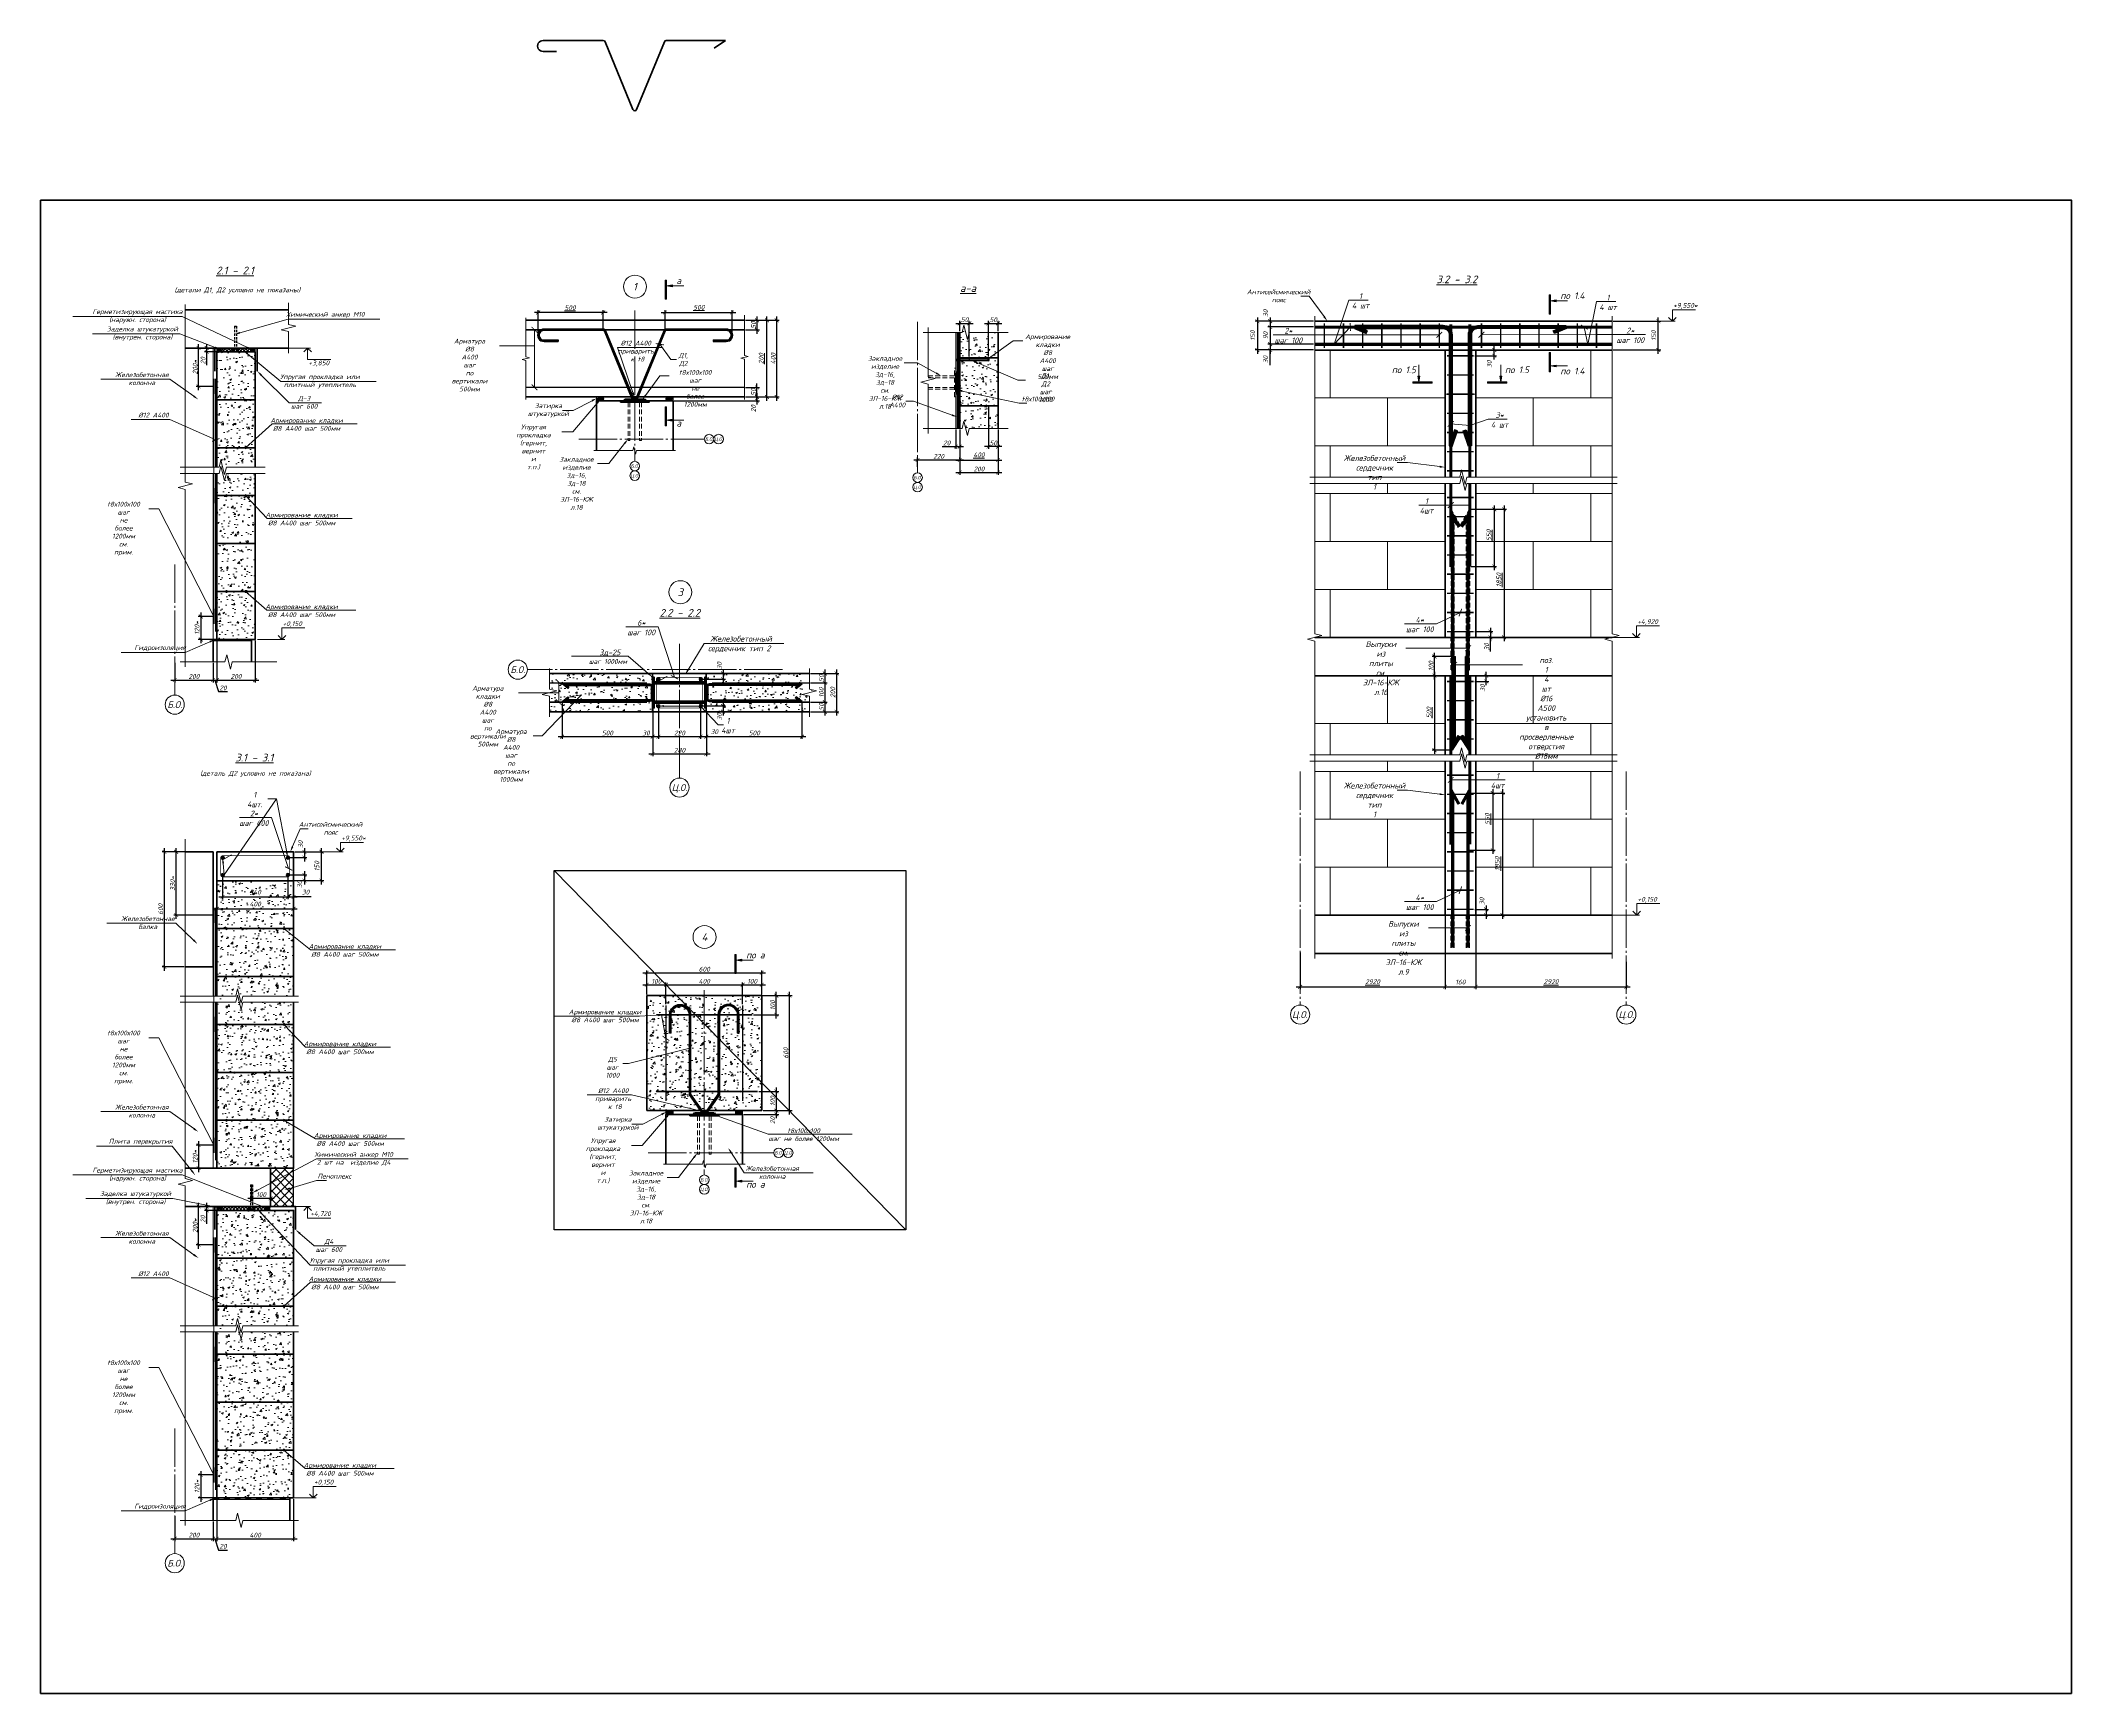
# Model space of a CAD drawing. Header units: millimetres. Extents: x -1807136 to 209800, y 0 to 410608.
# Drawn here: x 13723 to 24318, y 28653 to 37275 of the extents above; entities that cross this region are included whole.
import ezdxf
from ezdxf import colors
from ezdxf.entities.mleader import LeaderData, LeaderLine
from ezdxf.enums import TextEntityAlignment as Align
from ezdxf.math import Vec2, Vec3

# ---------------------------------------------------------------- set-up
doc = ezdxf.new("R2010")
doc.units = ezdxf.units.MM
doc.header["$PDMODE"] = 3
for name, pattern in [('DASHED2', [0.375, 0.25, -0.125]), ('GOST2.303 5', [24, 20, -1.5, 1, -1.5]), ('HIDDEN', [0.375, 0.25, -0.125])]:
    doc.linetypes.add(name, pattern=pattern)
doc.layers.get('0').update_dxf_attribs({"lineweight": 5})
doc.layers.get('Defpoints').update_dxf_attribs({"lineweight": 0})
for name, color, linetype, lineweight in [('!!!Металл разрез', 7, 'Continuous', 35), ('#Cварка', 96, 'Continuous', 30), ('#Dimensions', 7, 'Continuous', 9), ('#Арматура', 152, 'Continuous', 30), ('#Бетон вид', 22, 'Continuous', 18), ('#Бетон разрез', 22, 'Continuous', 40), ('#Выноски', 7, 'Continuous', 15), ('#Газобетон', 152, 'Continuous', 35), ('#Газобетон вид', 150, 'Continuous', 18), ('#Границы штриховок', 7, 'Continuous', 20), ('#Оси', 7, 'Continuous', 9), ('#разм', 7, 'Continuous', 9), ('A-okno', 7, 'Continuous', 0), ('k_ Каркасы', 66, 'Continuous', 0), ('k_ Размеры', 7, 'Continuous', 15), ('Штриховка', 7, 'Continuous', 25)]:
    doc.layers.add(name, color=color, linetype=linetype, lineweight=lineweight)
doc.layers.add('#Hatch', color=252, linetype='Continuous', lineweight=5, true_color=0x696969)
doc.layers.add('#Арматура вид_2', color=7, linetype='Continuous', lineweight=35, true_color=0x616161)
doc.styles.add('GOST 2.304', font='isocpeui.ttf')
doc.styles.get("Standard").update_dxf_attribs({"font": 'arial.ttf'})
doc.styles.add('STEP PR', font='isocpeui.ttf')
doc.dimstyles.new('SPDS', dxfattribs={"dimscale": 10, "dimtxt": 2.5, "dimasz": 2, "dimexe": 1.25, "dimexo": 0.625, "dimtad": 1, "dimdec": 0, "dimrnd": 0.001, "dimtxsty": 'STEP PR', "dimblk": 'ARCHTICK', "dimcen": 2.5, "dimdle": 2, "dimclrd": 256, "dimclre": 256, "dimclrt": 7, "dimadec": 0, "dimazin": 2, "dimtfac": 0.75, "dimtdec": 0, "dimtmove": 1, "dimatfit": 3, "dimfxl": 1, "dimtolj": 1, "dimarcsym": 1})
pattern_1 = [(45, (-2355.4101, 3734.0551), (-1.122532015, 1.122532015), []), (135, (-2355.4101, 3734.0551), (-1.122532015, -1.122532015), [])]
pattern_2 = [(37.5, (-2358.6968, 3734.055), (-0.08000156, 2.44706619), [0, -1.9304, 0, -2.159, 0, -2.06375]), (7.5, (-2358.6968, 3734.055), (2.24761642, 3.5841255), [0, -1.0414, 0, -1.7399, 0, -0.66675]), (327.5, (-2360.2589, 3734.055), (3.95496185, 0.00718592), [0, -0.635, 0, -2.286, 0, -2.9845]), (317.5, (-2360.259, 3734.055), (3.81778226, 1.11464662), [0, -0.3175, 0, -1.4986, 0, -1.7145])]
pattern_3 = [(37.5, (-1995.759, 11.0527), (-0.08000156, 2.44706619), [0, -1.9304, 0, -2.159, 0, -2.06375]), (7.5, (-1995.759, 11.0527), (2.24761642, 3.5841255), [0, -1.0414, 0, -1.7399, 0, -0.66675]), (327.5, (-1997.3211, 11.0527), (3.95496185, 0.00718592), [0, -0.635, 0, -2.286, 0, -2.9845]), (317.5, (-1997.321, 11.0527), (3.81778226, 1.11464662), [0, -0.3175, 0, -1.4986, 0, -1.7145])]
pattern_4 = [(45, (-1992.4723, 11.0527), (-1.122532015, 1.122532015), []), (135, (-1992.4723, 11.0527), (-1.122532015, -1.122532015), [])]

# ---------------------------------------------------------------- blocks, each defined once
blk = doc.blocks.new('Г.б.250х200')
at = {"layer": '#Hatch'}
h = blk.add_hatch(dxfattribs=at)
h.set_pattern_fill('AR-CONC', color=256, scale=0.5)
h.paths.add_polyline_path([(200, 250), (0, 250), (0, 0), (200, 0)])
at = {"layer": '#Газобетон'}
blk.add_lwpolyline([(0, 0), (200, 0), (200, 250), (0, 250)], close=True, dxfattribs=at)
blk = doc.blocks.new('*U241')
at = {"color": 0, "linetype": 'ByBlock', "lineweight": -2}
for p, q in [((3.73, 0), (4.05, 1.25)), ((4.05, 1.25), (4.67, -1.25)), ((3.73, 0), (0, 0)), ((4.67, -1.25), (4.98, 0)), ((8.72, 0), (4.98, 0))]:
    blk.add_line(p, q, dxfattribs=at)
blk = doc.blocks.new('*U243')
at = {"color": 0, "linetype": 'ByBlock', "lineweight": -2}
for p, q in [((6.76, 0), (7.08, 1.25)), ((7.08, 1.25), (7.7, -1.25)), ((6.76, 0), (0, 0)), ((7.7, -1.25), (8.01, 0)), ((14.78, 0), (8.01, 0))]:
    blk.add_line(p, q, dxfattribs=at)
blk = doc.blocks.new('*U244')
at = {"color": 0, "linetype": 'ByBlock', "lineweight": -2}
for p, q in [((6.77, 0), (7.08, 1.25)), ((7.08, 1.25), (7.71, -1.25)), ((6.77, 0), (0, 0)), ((7.71, -1.25), (8.02, 0)), ((14.79, 0), (8.02, 0))]:
    blk.add_line(p, q, dxfattribs=at)
blk = doc.blocks.new('*U242')
at = {"color": 0, "linetype": 'ByBlock', "lineweight": -2}
for p, q in [((7.77, 0), (8.08, 1.25)), ((8.08, 1.25), (8.71, -1.25)), ((7.77, 0), (0, 0)), ((8.71, -1.25), (9.02, 0)), ((16.79, 0), (9.02, 0))]:
    blk.add_line(p, q, dxfattribs=at)
blk = doc.blocks.new('*U47')
at = {"layer": '#Арматура', "lineweight": 0}
h = blk.add_hatch(dxfattribs=at)
h.set_pattern_fill('ANSI31', scale=0.8)
edge = h.paths.add_edge_path()
edge.add_arc((0, 4), 4, 0, 360)
blk.add_circle((0, 4), 4)
blk = doc.blocks.new('*U245')
at = {"color": 0, "linetype": 'ByBlock', "lineweight": -2}
for p, q in [((30.87, 0), (31.18, 1.25)), ((31.18, 1.25), (31.81, -1.25)), ((30.87, 0), (0, 0)), ((31.81, -1.25), (32.12, 0)), ((62.99, 0), (32.12, 0))]:
    blk.add_line(p, q, dxfattribs=at)
blk = doc.blocks.new('*U97')
at = {"layer": '#разм', "ltscale": 100, "elevation": 0}
for points in [[(4577173, -920400), (4578375, -920400)], [(4577173, -921000), (4577173, -920400)], [(4575899, -921000), (4577323, -921000)]]:
    blk.add_lwpolyline(points, dxfattribs=at)
at = {"layer": 'A-okno', "color": 0, "lineweight": 50, "ltscale": 100, "elevation": 0}
for points in [[(4577173, -921000), (4576973, -920800)], [(4577173, -921000), (4577373, -920800)]]:
    blk.add_lwpolyline(points, dxfattribs=at)
at = {"layer": '#разм', "style": 'STEP PR'}
for tag, p in [('ОТМЕТКА', (4577216, -920299)), ('ПРИМЕЧАНИЕ', (4577314, -920711))]:
    blk.add_attdef(tag, p, '', height=250, dxfattribs=at)
blk = doc.blocks.new('*U247')
at = {"color": 0, "linetype": 'ByBlock', "lineweight": -2}
for p, q in [((13.58, 0), (13.9, 1.25)), ((13.9, 1.25), (14.52, -1.25)), ((13.58, 0), (0, 0)), ((14.52, -1.25), (14.83, 0)), ((28.42, 0), (14.83, 0))]:
    blk.add_line(p, q, dxfattribs=at)
blk = doc.blocks.new('*U246')
at = {"color": 0, "linetype": 'ByBlock', "lineweight": -2}
for p, q in [((14.02, 0), (14.33, 1.25)), ((14.33, 1.25), (14.96, -1.25)), ((14.02, 0), (0, 0)), ((14.96, -1.25), (15.27, 0)), ((29.29, 0), (15.27, 0))]:
    blk.add_line(p, q, dxfattribs=at)
blk = doc.blocks.new('*U248')
at = {"layer": '#Арматура', "lineweight": 0}
h = blk.add_hatch(dxfattribs=at)
h.set_pattern_fill('ANSI31', scale=1.2)
edge = h.paths.add_edge_path()
edge.add_arc((0, 6), 6, 0, 360)
blk.add_circle((0, 6), 6)
blk = doc.blocks.new('_ArchTick')
at = {"color": 0, "linetype": 'ByBlock', "const_width": 0.15}
blk.add_lwpolyline([(-0.5, -0.5), (0.5, 0.5)], dxfattribs=at)
blk = doc.blocks.new('*D249')
at = {"layer": 'Defpoints', "color": 0, "transparency": 16777216}
for p in [(17395, 35816), (17563, 35816), (17395, 35416)]:
    blk.add_point(p, dxfattribs=at)
at = {"layer": 'k_ Размеры', "lineweight": -2, "transparency": 16777216}
for p, q in [((17401, 35816), (17576, 35816)), ((17563, 35396), (17563, 35836)), ((17401, 35416), (17576, 35416))]:
    blk.add_line(p, q, dxfattribs=at)
at = {"layer": 'k_ Размеры', "lineweight": -2, "transparency": 16777216, "xscale": 20, "yscale": 20, "zscale": 20}
for p, rotation in [((17563, 35816), 90), ((17563, 35416), 270)]:
    blk.add_blockref('_ArchTick', p, dxfattribs=dict(at, rotation=rotation))
at = {"layer": 'k_ Размеры', "color": 7, "transparency": 16777216, "insert": (17545, 35616), "char_height": 25, "attachment_point": 5, "rotation": 90, "style": 'STEP PR'}
blk.add_mtext('\\A1;400', dxfattribs=at)
blk = doc.blocks.new('*D250')
at = {"layer": 'Defpoints', "color": 0, "transparency": 16777216}
for p in [(17395, 35816), (17512, 35816), (17395, 35416)]:
    blk.add_point(p, dxfattribs=at)
at = {"layer": 'k_ Размеры', "lineweight": -2, "transparency": 16777216}
for p, q in [((17401, 35816), (17524, 35816)), ((17512, 35396), (17512, 35836)), ((17401, 35416), (17524, 35416))]:
    blk.add_line(p, q, dxfattribs=at)
at = {"layer": 'k_ Размеры', "lineweight": -2, "transparency": 16777216, "xscale": 20, "yscale": 20, "zscale": 20}
for p, rotation in [((17512, 35816), 90), ((17512, 35416), 270)]:
    blk.add_blockref('_ArchTick', p, dxfattribs=dict(at, rotation=rotation))
at = {"layer": 'k_ Размеры', "color": 7, "transparency": 16777216, "insert": (17482, 35616), "char_height": 25, "attachment_point": 5, "rotation": 90, "style": 'STEP PR'}
blk.add_mtext('\\A1;\\L200', dxfattribs=at)
blk = doc.blocks.new('*U251')
at = {"color": 0, "linetype": 'ByBlock', "lineweight": -2}
for p, q in [((13.58, 0), (13.9, 1.25)), ((13.9, 1.25), (14.52, -1.25)), ((13.58, 0), (0, 0)), ((14.52, -1.25), (14.83, 0)), ((28.42, 0), (14.83, 0))]:
    blk.add_line(p, q, dxfattribs=at)
blk = doc.blocks.new('*D252')
at = {"layer": 'Defpoints', "color": 0, "transparency": 16777216}
for p in [(17395, 35466), (17395, 35416), (17460, 35466)]:
    blk.add_point(p, dxfattribs=at)
at = {"layer": 'k_ Размеры', "lineweight": -2, "transparency": 16777216}
for p, q in [((17401, 35466), (17473, 35466)), ((17401, 35416), (17473, 35416)), ((17460, 35396), (17460, 35486))]:
    blk.add_line(p, q, dxfattribs=at)
at = {"layer": 'k_ Размеры', "lineweight": -2, "transparency": 16777216, "xscale": 20, "yscale": 20, "zscale": 20}
for p, rotation in [((17460, 35466), 90), ((17460, 35416), 270)]:
    blk.add_blockref('_ArchTick', p, dxfattribs=dict(at, rotation=rotation))
at = {"layer": 'k_ Размеры', "color": 7, "transparency": 16777216, "insert": (17442, 35441), "char_height": 25, "attachment_point": 5, "rotation": 90, "style": 'STEP PR'}
blk.add_mtext('\\A1;50', dxfattribs=at)
blk = doc.blocks.new('*D253')
at = {"layer": 'Defpoints', "color": 0, "transparency": 16777216}
for p in [(17395, 35816), (17395, 35766), (17460, 35766)]:
    blk.add_point(p, dxfattribs=at)
at = {"layer": 'k_ Размеры', "lineweight": -2, "transparency": 16777216}
for p, q in [((17401, 35816), (17473, 35816)), ((17460, 35836), (17460, 35746)), ((17401, 35766), (17473, 35766))]:
    blk.add_line(p, q, dxfattribs=at)
at = {"layer": 'k_ Размеры', "lineweight": -2, "transparency": 16777216, "xscale": 20, "yscale": 20, "zscale": 20}
for p, rotation in [((17460, 35816), 90), ((17460, 35766), 270)]:
    blk.add_blockref('_ArchTick', p, dxfattribs=dict(at, rotation=rotation))
at = {"layer": 'k_ Размеры', "color": 7, "transparency": 16777216, "insert": (17442, 35791), "char_height": 25, "attachment_point": 5, "rotation": 90, "style": 'STEP PR'}
blk.add_mtext('\\A1;50', dxfattribs=at)
blk = doc.blocks.new('*D254')
at = {"layer": 'Defpoints', "color": 0, "transparency": 16777216}
for p in [(17023, 35396), (17395, 35416), (17460, 35396)]:
    blk.add_point(p, dxfattribs=at)
at = {"layer": 'k_ Размеры', "lineweight": -2, "transparency": 16777216}
for p, q in [((17029, 35396), (17473, 35396)), ((17401, 35416), (17473, 35416)), ((17460, 35436), (17460, 35376))]:
    blk.add_line(p, q, dxfattribs=at)
at = {"layer": 'k_ Размеры', "lineweight": -2, "transparency": 16777216, "xscale": 20, "yscale": 20, "zscale": 20}
for p, rotation in [((17460, 35416), 90), ((17460, 35396), 270)]:
    blk.add_blockref('_ArchTick', p, dxfattribs=dict(at, rotation=rotation))
at = {"layer": 'k_ Размеры', "color": 7, "transparency": 16777216, "insert": (17442, 35355), "char_height": 25, "attachment_point": 5, "rotation": 90, "style": 'STEP PR'}
blk.add_mtext('\\A1;20', dxfattribs=at)
blk = doc.blocks.new('*U255')
for p, q in [((-0.5, 0.5), (0.5, -0.5)), ((0.5, 0.5), (-0.5, -0.5)), ((1.5, 0.5), (2.5, -0.5)), ((2.5, 0.5), (1.5, -0.5)), ((3.5, 0.5), (4.5, -0.5)), ((4.5, 0.5), (3.5, -0.5))]:
    blk.add_line(p, q)
blk = doc.blocks.new('*U261')
at = {"layer": '#разм', "ltscale": 100, "elevation": 0}
for points in [[(4575885, -921000), (4577323, -921000)], [(4577173, -921000), (4577173, -921600)], [(4577173, -921600), (4578375, -921600)]]:
    blk.add_lwpolyline(points, dxfattribs=at)
at = {"layer": 'A-okno', "color": 0, "lineweight": 50, "ltscale": 100, "elevation": 0}
for points in [[(4577173, -921000), (4576973, -921200)], [(4577173, -921000), (4577373, -921200)]]:
    blk.add_lwpolyline(points, dxfattribs=at)
at = {"layer": '#разм', "style": 'STEP PR'}
for tag, p in [('ОТМЕТКА', (4577216, -921901)), ('ПРИМЕЧАНИЕ', (4577314, -921290))]:
    blk.add_attdef(tag, p, '', height=250, dxfattribs=at)
blk = doc.blocks.new('_None')
blk = doc.blocks.new('*U265')
at = {"color": 0, "linetype": 'ByBlock', "lineweight": -2}
blk.add_circle((0, 0), 6, dxfattribs=at)
blk.add_attdef('Узел', text='', height=4, dxfattribs=at).set_placement((0, 0), align=Align.MIDDLE_CENTER)
blk = doc.blocks.new('*D266')
at = {"layer": 'Defpoints', "color": 0, "transparency": 16777216}
for p in [(14589, 35671), (14632, 35671), (14842, 35651)]:
    blk.add_point(p, dxfattribs=at)
at = {"layer": 'k_ Размеры', "lineweight": -2, "transparency": 16777216}
for p, q in [((14626, 35671), (14577, 35671)), ((14836, 35651), (14577, 35651)), ((14589, 35631), (14589, 35691)), ((14589, 35582), (14589, 35651))]:
    blk.add_line(p, q, dxfattribs=at)
at = {"layer": 'k_ Размеры', "lineweight": -2, "transparency": 16777216, "xscale": 20, "yscale": 20, "zscale": 20}
for p, rotation in [((14589, 35671), 90), ((14589, 35651), 270)]:
    blk.add_blockref('_ArchTick', p, dxfattribs=dict(at, rotation=rotation))
at = {"layer": 'k_ Размеры', "color": 7, "transparency": 16777216, "insert": (14570, 35605), "char_height": 25, "attachment_point": 5, "rotation": 90, "style": 'STEP PR'}
blk.add_mtext('\\A1;20', dxfattribs=at)
blk = doc.blocks.new('*U267')
at = {"linetype": 'ByBlock', "ltscale": 100}
h = blk.add_hatch(color=256, dxfattribs=at)
h.dxf.hatch_style = 1
h.paths.add_polyline_path([(35, 1000), (-35, 1000), (-35, 0), (35, 0)])
h = blk.add_hatch(color=256, dxfattribs=at)
h.dxf.hatch_style = 1
h.paths.add_polyline_path([(335, 750), (335, 700), (335, 650), (35, 700)])
for p, q in [((-35, 1000), (35, 1000)), ((-35, 0), (-35, 1000)), ((35, 0), (-35, 0)), ((35, 1000), (35, 0)), ((35, 700), (335, 750)), ((35, 700), (335, 650)), ((335, 750), (335, 700)), ((335, 650), (335, 700))]:
    blk.add_line(p, q, dxfattribs=at)
at = {"linetype": 'ByBlock', "ltscale": 100, "extrusion": (0, 1, 0), "elevation": 700}
blk.add_lwpolyline([(-925, 0), (-335, 0)], dxfattribs=at)
at = {"ltscale": 100, "style": 'STEP PR'}
blk.add_attdef('Nv', text='', height=350, dxfattribs=at).set_placement((781, 790), align=Align.RIGHT)
blk = doc.blocks.new('*U268')
at = {"linetype": 'ByBlock', "ltscale": 100}
h = blk.add_hatch(color=256, dxfattribs=at)
h.dxf.hatch_style = 1
h.paths.add_polyline_path([(35, 0), (-35, 0), (-35, -1000), (35, -1000)])
h = blk.add_hatch(color=256, dxfattribs=at)
h.dxf.hatch_style = 1
h.paths.add_polyline_path([(335, -750), (335, -700), (335, -650), (35, -700)])
for p, q in [((35, 0), (-35, 0)), ((-35, 0), (-35, -1000)), ((35, -1000), (35, 0)), ((-35, -1000), (35, -1000)), ((35, -700), (335, -650)), ((35, -700), (335, -750)), ((335, -650), (335, -700)), ((335, -750), (335, -700))]:
    blk.add_line(p, q, dxfattribs=at)
at = {"linetype": 'ByBlock', "ltscale": 100, "extrusion": (0, -1, 0), "elevation": 700}
blk.add_lwpolyline([(925, 0), (335, 0)], dxfattribs=at)
at = {"ltscale": 100, "style": 'STEP PR'}
blk.add_attdef('Nv', text='', height=350, dxfattribs=at).set_placement((781, -1140), align=Align.RIGHT)
blk = doc.blocks.new('*U271')
at = {"color": 0, "linetype": 'ByBlock', "lineweight": -2}
for p, q in [((8.6, 0), (8.91, 1.25)), ((8.91, 1.25), (9.53, -1.25)), ((8.6, 0), (0, 0)), ((9.53, -1.25), (9.85, 0)), ((18.44, 0), (9.85, 0))]:
    blk.add_line(p, q, dxfattribs=at)
blk = doc.blocks.new('*U269')
for p, q in [((-0.5, 0.5), (0.5, -0.5)), ((0.5, 0.5), (-0.5, -0.5)), ((1.5, 0.5), (2.5, -0.5)), ((2.5, 0.5), (1.5, -0.5)), ((3.5, 0.5), (4.5, -0.5)), ((4.5, 0.5), (3.5, -0.5)), ((5.5, 0.5), (6.5, -0.5)), ((6.5, 0.5), (5.5, -0.5)), ((7.5, 0.5), (8.5, -0.5)), ((8.5, 0.5), (7.5, -0.5)), ((9.5, 0.5), (10.5, -0.5)), ((10.5, 0.5), (9.5, -0.5)), ((11.5, 0.5), (12.5, -0.5)), ((12.5, 0.5), (11.5, -0.5))]:
    blk.add_line(p, q)
blk = doc.blocks.new('*U270')
for p, q in [((-0.5, 0.5), (0.5, -0.5)), ((0.5, 0.5), (-0.5, -0.5)), ((1.5, 0.5), (2.5, -0.5)), ((2.5, 0.5), (1.5, -0.5)), ((3.5, 0.5), (4.5, -0.5)), ((4.5, 0.5), (3.5, -0.5)), ((5.5, 0.5), (6.5, -0.5)), ((6.5, 0.5), (5.5, -0.5)), ((7.5, 0.5), (8.5, -0.5)), ((8.5, 0.5), (7.5, -0.5)), ((9.5, 0.5), (10.5, -0.5)), ((10.5, 0.5), (9.5, -0.5)), ((11.5, 0.5), (12.5, -0.5)), ((12.5, 0.5), (11.5, -0.5)), ((13.5, 0.5), (14.5, -0.5)), ((14.5, 0.5), (13.5, -0.5))]:
    blk.add_line(p, q)
blk = doc.blocks.new('*D277')
at = {"layer": 'Defpoints', "color": 0, "transparency": 16777216}
for p in [(18498, 35252), (18518, 35252), (18518, 35157)]:
    blk.add_point(p, dxfattribs=at)
at = {"layer": 'k_ Размеры', "lineweight": -2, "transparency": 16777216}
for p, q in [((18498, 35246), (18498, 35145)), ((18518, 35246), (18518, 35145)), ((18426, 35157), (18498, 35157)), ((18478, 35157), (18538, 35157))]:
    blk.add_line(p, q, dxfattribs=at)
at = {"layer": 'k_ Размеры', "lineweight": -2, "transparency": 16777216, "xscale": 20, "yscale": 20, "zscale": 20, "rotation": 180}
blk.add_blockref('_ArchTick', (18498, 35157), dxfattribs=at)
at = {"layer": 'k_ Размеры', "lineweight": -2, "transparency": 16777216, "xscale": 20, "yscale": 20, "zscale": 20}
blk.add_blockref('_ArchTick', (18518, 35157), dxfattribs=at)
at = {"layer": 'k_ Размеры', "color": 7, "transparency": 16777216, "insert": (18450, 35176), "char_height": 25, "attachment_point": 5, "style": 'STEP PR'}
blk.add_mtext('\\A1;20', dxfattribs=at)
blk = doc.blocks.new('*D278')
at = {"layer": 'Defpoints', "color": 0, "transparency": 16777216}
for p in [(18518, 35252), (18718, 35252), (18718, 35087)]:
    blk.add_point(p, dxfattribs=at)
at = {"layer": 'k_ Размеры', "lineweight": -2, "transparency": 16777216}
for p, q in [((18518, 35246), (18518, 35075)), ((18718, 35246), (18718, 35075)), ((18498, 35087), (18738, 35087))]:
    blk.add_line(p, q, dxfattribs=at)
at = {"layer": 'k_ Размеры', "lineweight": -2, "transparency": 16777216, "xscale": 20, "yscale": 20, "zscale": 20, "rotation": 180}
blk.add_blockref('_ArchTick', (18518, 35087), dxfattribs=at)
at = {"layer": 'k_ Размеры', "lineweight": -2, "transparency": 16777216, "xscale": 20, "yscale": 20, "zscale": 20}
blk.add_blockref('_ArchTick', (18718, 35087), dxfattribs=at)
at = {"layer": 'k_ Размеры', "color": 7, "transparency": 16777216, "insert": (18618, 35114), "char_height": 25, "attachment_point": 5, "style": 'STEP PR'}
blk.add_mtext('\\A1;\\L400', dxfattribs=at)
blk = doc.blocks.new('*D279')
at = {"layer": 'Defpoints', "color": 0, "transparency": 16777216}
for p in [(18298, 35087), (18518, 35087), (18298, 35045)]:
    blk.add_point(p, dxfattribs=at)
at = {"layer": 'k_ Размеры', "lineweight": -2, "transparency": 16777216}
for p, q in [((18538, 35087), (18278, 35087)), ((18298, 35052), (18298, 35100)), ((18518, 35094), (18518, 35100))]:
    blk.add_line(p, q, dxfattribs=at)
at = {"layer": 'k_ Размеры', "lineweight": -2, "transparency": 16777216, "xscale": 20, "yscale": 20, "zscale": 20, "rotation": 180}
blk.add_blockref('_ArchTick', (18298, 35087), dxfattribs=at)
at = {"layer": 'k_ Размеры', "lineweight": -2, "transparency": 16777216, "xscale": 20, "yscale": 20, "zscale": 20}
blk.add_blockref('_ArchTick', (18518, 35087), dxfattribs=at)
at = {"layer": 'k_ Размеры', "color": 7, "transparency": 16777216, "insert": (18408, 35106), "char_height": 25, "attachment_point": 5, "style": 'STEP PR'}
blk.add_mtext('\\A1;220', dxfattribs=at)
blk = doc.blocks.new('*D286')
at = {"layer": 'Defpoints', "color": 0, "transparency": 16777216}
for p in [(18518, 35753), (18568, 35800), (18568, 35621)]:
    blk.add_point(p, dxfattribs=at)
at = {"layer": 'k_ Размеры', "lineweight": -2, "transparency": 16777216}
for p, q in [((18498, 35800), (18588, 35800)), ((18518, 35759), (18518, 35813)), ((18568, 35627), (18568, 35813))]:
    blk.add_line(p, q, dxfattribs=at)
at = {"layer": 'k_ Размеры', "lineweight": -2, "transparency": 16777216, "xscale": 20, "yscale": 20, "zscale": 20, "rotation": 180}
blk.add_blockref('_ArchTick', (18518, 35800), dxfattribs=at)
at = {"layer": 'k_ Размеры', "lineweight": -2, "transparency": 16777216, "xscale": 20, "yscale": 20, "zscale": 20}
blk.add_blockref('_ArchTick', (18568, 35800), dxfattribs=at)
at = {"layer": 'k_ Размеры', "color": 7, "transparency": 16777216, "insert": (18543, 35819), "char_height": 25, "attachment_point": 5, "style": 'STEP PR'}
blk.add_mtext('\\A1;50', dxfattribs=at)
blk = doc.blocks.new('*D287')
at = {"layer": 'Defpoints', "color": 0, "transparency": 16777216}
for p in [(18718, 35800), (18718, 35753), (18668, 35621)]:
    blk.add_point(p, dxfattribs=at)
at = {"layer": 'k_ Размеры', "lineweight": -2, "transparency": 16777216}
for p, q in [((18648, 35800), (18738, 35800)), ((18668, 35627), (18668, 35813)), ((18718, 35759), (18718, 35813))]:
    blk.add_line(p, q, dxfattribs=at)
at = {"layer": 'k_ Размеры', "lineweight": -2, "transparency": 16777216, "xscale": 20, "yscale": 20, "zscale": 20, "rotation": 180}
blk.add_blockref('_ArchTick', (18668, 35800), dxfattribs=at)
at = {"layer": 'k_ Размеры', "lineweight": -2, "transparency": 16777216, "xscale": 20, "yscale": 20, "zscale": 20}
blk.add_blockref('_ArchTick', (18718, 35800), dxfattribs=at)
at = {"layer": 'k_ Размеры', "color": 7, "transparency": 16777216, "insert": (18693, 35819), "char_height": 25, "attachment_point": 5, "style": 'STEP PR'}
blk.add_mtext('\\A1;50', dxfattribs=at)
blk = doc.blocks.new('*D288')
at = {"layer": 'Defpoints', "color": 0, "transparency": 16777216}
for p in [(18668, 35371), (18718, 35252), (18668, 35157)]:
    blk.add_point(p, dxfattribs=at)
at = {"layer": 'k_ Размеры', "lineweight": -2, "transparency": 16777216}
for p, q in [((18668, 35364), (18668, 35145)), ((18718, 35246), (18718, 35145)), ((18738, 35157), (18648, 35157))]:
    blk.add_line(p, q, dxfattribs=at)
at = {"layer": 'k_ Размеры', "lineweight": -2, "transparency": 16777216, "xscale": 20, "yscale": 20, "zscale": 20, "rotation": 180}
blk.add_blockref('_ArchTick', (18668, 35157), dxfattribs=at)
at = {"layer": 'k_ Размеры', "lineweight": -2, "transparency": 16777216, "xscale": 20, "yscale": 20, "zscale": 20}
blk.add_blockref('_ArchTick', (18718, 35157), dxfattribs=at)
at = {"layer": 'k_ Размеры', "color": 7, "transparency": 16777216, "insert": (18693, 35176), "char_height": 25, "attachment_point": 5, "style": 'STEP PR'}
blk.add_mtext('\\A1;50', dxfattribs=at)
blk = doc.blocks.new('*D289')
at = {"layer": 'Defpoints', "color": 0, "transparency": 16777216}
for p in [(17330, 35857), (16981, 35765), (17330, 35738)]:
    blk.add_point(p, dxfattribs=at)
at = {"layer": 'k_ Размеры', "lineweight": -2, "transparency": 16777216}
for p, q in [((16961, 35857), (17350, 35857)), ((16981, 35771), (16981, 35869)), ((17330, 35744), (17330, 35869))]:
    blk.add_line(p, q, dxfattribs=at)
at = {"layer": 'k_ Размеры', "lineweight": -2, "transparency": 16777216, "xscale": 20, "yscale": 20, "zscale": 20, "rotation": 180}
blk.add_blockref('_ArchTick', (16981, 35857), dxfattribs=at)
at = {"layer": 'k_ Размеры', "lineweight": -2, "transparency": 16777216, "xscale": 20, "yscale": 20, "zscale": 20}
blk.add_blockref('_ArchTick', (17330, 35857), dxfattribs=at)
at = {"layer": 'k_ Размеры', "color": 7, "transparency": 16777216, "insert": (17148, 35884), "char_height": 25, "attachment_point": 5, "style": 'STEP PR'}
blk.add_mtext('\\A1;\\L 500', dxfattribs=at)
blk = doc.blocks.new('*D290')
at = {"layer": 'Defpoints', "color": 0, "transparency": 16777216}
for p in [(16319, 35857), (16319, 35738), (16658, 35766)]:
    blk.add_point(p, dxfattribs=at)
at = {"layer": 'k_ Размеры', "lineweight": -2, "transparency": 16777216}
for p, q in [((16678, 35857), (16299, 35857)), ((16319, 35744), (16319, 35869)), ((16658, 35772), (16658, 35869))]:
    blk.add_line(p, q, dxfattribs=at)
at = {"layer": 'k_ Размеры', "lineweight": -2, "transparency": 16777216, "xscale": 20, "yscale": 20, "zscale": 20, "rotation": 180}
blk.add_blockref('_ArchTick', (16319, 35857), dxfattribs=at)
at = {"layer": 'k_ Размеры', "lineweight": -2, "transparency": 16777216, "xscale": 20, "yscale": 20, "zscale": 20}
blk.add_blockref('_ArchTick', (16658, 35857), dxfattribs=at)
at = {"layer": 'k_ Размеры', "color": 7, "transparency": 16777216, "insert": (16476, 35882), "char_height": 25, "attachment_point": 5, "style": 'STEP PR'}
blk.add_mtext('\\A1;\\L 500', dxfattribs=at)
blk = doc.blocks.new('*D291')
at = {"layer": 'Defpoints', "color": 0, "transparency": 16777216}
for p in [(14626, 34271), (14558, 34151), (14626, 34151)]:
    blk.add_point(p, dxfattribs=at)
at = {"layer": 'k_ Размеры', "lineweight": -2, "transparency": 16777216}
for p, q in [((14620, 34271), (14545, 34271)), ((14558, 34291), (14558, 34131)), ((14620, 34151), (14545, 34151))]:
    blk.add_line(p, q, dxfattribs=at)
at = {"layer": 'k_ Размеры', "lineweight": -2, "transparency": 16777216, "xscale": 20, "yscale": 20, "zscale": 20}
for p, rotation in [((14558, 34271), 90), ((14558, 34151), 270)]:
    blk.add_blockref('_ArchTick', p, dxfattribs=dict(at, rotation=rotation))
at = {"layer": 'k_ Размеры', "color": 7, "transparency": 16777216, "insert": (14539, 34211), "char_height": 25, "attachment_point": 5, "rotation": 90, "style": 'STEP PR'}
blk.add_mtext('\\A1;120*', dxfattribs=at)
blk = doc.blocks.new('*D292')
at = {"layer": 'Defpoints', "color": 0, "transparency": 16777216}
for p in [(14547, 35671), (14626, 35671), (14626, 35471)]:
    blk.add_point(p, dxfattribs=at)
at = {"layer": 'k_ Размеры', "lineweight": -2, "transparency": 16777216}
for p, q in [((14620, 35671), (14535, 35671)), ((14547, 35451), (14547, 35691)), ((14620, 35471), (14535, 35471))]:
    blk.add_line(p, q, dxfattribs=at)
at = {"layer": 'k_ Размеры', "lineweight": -2, "transparency": 16777216, "xscale": 20, "yscale": 20, "zscale": 20}
for p, rotation in [((14547, 35671), 90), ((14547, 35471), 270)]:
    blk.add_blockref('_ArchTick', p, dxfattribs=dict(at, rotation=rotation))
at = {"layer": 'k_ Размеры', "color": 7, "transparency": 16777216, "insert": (14529, 35571), "char_height": 25, "attachment_point": 5, "rotation": 90, "style": 'STEP PR'}
blk.add_mtext('\\A1;200*', dxfattribs=at)
blk = doc.blocks.new('*U29')
at = {"layer": '#Арматура', "lineweight": 0}
h = blk.add_hatch(dxfattribs=at)
h.set_pattern_fill('ANSI31', scale=1.6)
edge = h.paths.add_edge_path()
edge.add_arc((0, 8), 8, 0, 360)
blk.add_circle((0, 8), 8)
blk = doc.blocks.new('*U318')
at = {"color": 0, "linetype": 'ByBlock', "lineweight": -2}
for p, q in [((3.58, 0), (3.9, 1.25)), ((3.9, 1.25), (4.52, -1.25)), ((3.58, 0), (0, 0)), ((4.52, -1.25), (4.83, 0)), ((8.42, 0), (4.83, 0))]:
    blk.add_line(p, q, dxfattribs=at)
blk = doc.blocks.new('*D319')
at = {"layer": 'Defpoints', "color": 0, "transparency": 16777216}
for p in [(17734, 33974), (17734, 33924), (17814, 33924)]:
    blk.add_point(p, dxfattribs=at)
at = {"layer": 'k_ Размеры', "lineweight": -2, "transparency": 16777216}
for p, q in [((17740, 33974), (17827, 33974)), ((17740, 33924), (17827, 33924)), ((17814, 33994), (17814, 33904))]:
    blk.add_line(p, q, dxfattribs=at)
at = {"layer": 'k_ Размеры', "lineweight": -2, "transparency": 16777216, "xscale": 20, "yscale": 20, "zscale": 20}
for p, rotation in [((17814, 33974), 90), ((17814, 33924), 270)]:
    blk.add_blockref('_ArchTick', p, dxfattribs=dict(at, rotation=rotation))
at = {"layer": 'k_ Размеры', "color": 7, "transparency": 16777216, "insert": (17796, 33949), "char_height": 25, "attachment_point": 5, "rotation": 90, "style": 'STEP PR'}
blk.add_mtext('\\A1;50', dxfattribs=at)
blk = doc.blocks.new('*D320')
at = {"layer": 'Defpoints', "color": 0, "transparency": 16777216}
for p in [(17734, 33924), (17734, 33824), (17814, 33824)]:
    blk.add_point(p, dxfattribs=at)
at = {"layer": 'k_ Размеры', "lineweight": -2, "transparency": 16777216}
for p, q in [((17740, 33924), (17827, 33924)), ((17814, 33944), (17814, 33804)), ((17740, 33824), (17827, 33824))]:
    blk.add_line(p, q, dxfattribs=at)
at = {"layer": 'k_ Размеры', "lineweight": -2, "transparency": 16777216, "xscale": 20, "yscale": 20, "zscale": 20}
for p, rotation in [((17814, 33924), 90), ((17814, 33824), 270)]:
    blk.add_blockref('_ArchTick', p, dxfattribs=dict(at, rotation=rotation))
at = {"layer": 'k_ Размеры', "color": 7, "transparency": 16777216, "insert": (17796, 33874), "char_height": 25, "attachment_point": 5, "rotation": 90, "style": 'STEP PR'}
blk.add_mtext('\\A1;100', dxfattribs=at)
blk = doc.blocks.new('*D321')
at = {"layer": 'Defpoints', "color": 0, "transparency": 16777216}
for p in [(17734, 33824), (17734, 33774), (17814, 33774)]:
    blk.add_point(p, dxfattribs=at)
at = {"layer": 'k_ Размеры', "lineweight": -2, "transparency": 16777216}
for p, q in [((17740, 33824), (17827, 33824)), ((17814, 33844), (17814, 33754)), ((17740, 33774), (17827, 33774))]:
    blk.add_line(p, q, dxfattribs=at)
at = {"layer": 'k_ Размеры', "lineweight": -2, "transparency": 16777216, "xscale": 20, "yscale": 20, "zscale": 20}
for p, rotation in [((17814, 33824), 90), ((17814, 33774), 270)]:
    blk.add_blockref('_ArchTick', p, dxfattribs=dict(at, rotation=rotation))
at = {"layer": 'k_ Размеры', "color": 7, "transparency": 16777216, "insert": (17796, 33799), "char_height": 25, "attachment_point": 5, "rotation": 90, "style": 'STEP PR'}
blk.add_mtext('\\A1;50', dxfattribs=at)
blk = doc.blocks.new('*D322')
at = {"layer": 'Defpoints', "color": 0, "transparency": 16777216}
for p in [(17734, 33974), (17734, 33774), (17875, 33774)]:
    blk.add_point(p, dxfattribs=at)
at = {"layer": 'k_ Размеры', "lineweight": -2, "transparency": 16777216}
for p, q in [((17740, 33974), (17887, 33974)), ((17875, 33994), (17875, 33754)), ((17740, 33774), (17887, 33774))]:
    blk.add_line(p, q, dxfattribs=at)
at = {"layer": 'k_ Размеры', "lineweight": -2, "transparency": 16777216, "xscale": 20, "yscale": 20, "zscale": 20}
for p, rotation in [((17875, 33974), 90), ((17875, 33774), 270)]:
    blk.add_blockref('_ArchTick', p, dxfattribs=dict(at, rotation=rotation))
at = {"layer": 'k_ Размеры', "color": 7, "transparency": 16777216, "insert": (17856, 33874), "char_height": 25, "attachment_point": 5, "rotation": 90, "style": 'STEP PR'}
blk.add_mtext('\\A1;200', dxfattribs=at)
blk = doc.blocks.new('*D323')
at = {"layer": 'Defpoints', "color": 0, "transparency": 16777216}
for p in [(16946, 33804), (16916, 33774), (16946, 33644)]:
    blk.add_point(p, dxfattribs=at)
at = {"layer": 'k_ Размеры', "lineweight": -2, "transparency": 16777216}
for p, q in [((16916, 33767), (16916, 33632)), ((16946, 33797), (16946, 33632)), ((16896, 33644), (16966, 33644))]:
    blk.add_line(p, q, dxfattribs=at)
at = {"layer": 'k_ Размеры', "lineweight": -2, "transparency": 16777216, "xscale": 20, "yscale": 20, "zscale": 20, "rotation": 180}
blk.add_blockref('_ArchTick', (16916, 33644), dxfattribs=at)
at = {"layer": 'k_ Размеры', "lineweight": -2, "transparency": 16777216, "xscale": 20, "yscale": 20, "zscale": 20}
blk.add_blockref('_ArchTick', (16946, 33644), dxfattribs=at)
at = {"layer": 'k_ Размеры', "color": 7, "transparency": 16777216, "insert": (16881, 33663), "char_height": 25, "attachment_point": 5, "style": 'STEP PR'}
blk.add_mtext('\\A1;30', dxfattribs=at)
blk = doc.blocks.new('*D324')
at = {"layer": 'Defpoints', "color": 0, "transparency": 16777216}
for p in [(16946, 33804), (17166, 33804), (17166, 33644)]:
    blk.add_point(p, dxfattribs=at)
at = {"layer": 'k_ Размеры', "lineweight": -2, "transparency": 16777216}
for p, q in [((16946, 33797), (16946, 33632)), ((17166, 33797), (17166, 33632)), ((16926, 33644), (17186, 33644))]:
    blk.add_line(p, q, dxfattribs=at)
at = {"layer": 'k_ Размеры', "lineweight": -2, "transparency": 16777216, "xscale": 20, "yscale": 20, "zscale": 20, "rotation": 180}
blk.add_blockref('_ArchTick', (16946, 33644), dxfattribs=at)
at = {"layer": 'k_ Размеры', "lineweight": -2, "transparency": 16777216, "xscale": 20, "yscale": 20, "zscale": 20}
blk.add_blockref('_ArchTick', (17166, 33644), dxfattribs=at)
at = {"layer": 'k_ Размеры', "color": 7, "transparency": 16777216, "insert": (17056, 33663), "char_height": 25, "attachment_point": 5, "style": 'STEP PR'}
blk.add_mtext('\\A1;220', dxfattribs=at)
blk = doc.blocks.new('*D325')
at = {"layer": 'Defpoints', "color": 0, "transparency": 16777216}
for p in [(17166, 33804), (17196, 33774), (17196, 33644)]:
    blk.add_point(p, dxfattribs=at)
at = {"layer": 'k_ Размеры', "lineweight": -2, "transparency": 16777216}
for p, q in [((17166, 33797), (17166, 33632)), ((17196, 33767), (17196, 33632)), ((17146, 33644), (17216, 33644))]:
    blk.add_line(p, q, dxfattribs=at)
at = {"layer": 'k_ Размеры', "lineweight": -2, "transparency": 16777216, "xscale": 20, "yscale": 20, "zscale": 20, "rotation": 180}
blk.add_blockref('_ArchTick', (17166, 33644), dxfattribs=at)
at = {"layer": 'k_ Размеры', "lineweight": -2, "transparency": 16777216, "xscale": 20, "yscale": 20, "zscale": 20}
blk.add_blockref('_ArchTick', (17196, 33644), dxfattribs=at)
at = {"layer": 'k_ Размеры', "color": 7, "transparency": 16777216, "insert": (17238, 33670), "char_height": 25, "attachment_point": 5, "style": 'STEP PR'}
blk.add_mtext('\\A1;30', dxfattribs=at)
blk = doc.blocks.new('*D326')
at = {"layer": 'Defpoints', "color": 0, "transparency": 16777216}
for p in [(16916, 33774), (17196, 33774), (17196, 33554)]:
    blk.add_point(p, dxfattribs=at)
at = {"layer": 'k_ Размеры', "lineweight": -2, "transparency": 16777216}
for p, q in [((16916, 33767), (16916, 33542)), ((17196, 33767), (17196, 33542)), ((16896, 33554), (17216, 33554))]:
    blk.add_line(p, q, dxfattribs=at)
at = {"layer": 'k_ Размеры', "lineweight": -2, "transparency": 16777216, "xscale": 20, "yscale": 20, "zscale": 20, "rotation": 180}
blk.add_blockref('_ArchTick', (16916, 33554), dxfattribs=at)
at = {"layer": 'k_ Размеры', "lineweight": -2, "transparency": 16777216, "xscale": 20, "yscale": 20, "zscale": 20}
blk.add_blockref('_ArchTick', (17196, 33554), dxfattribs=at)
at = {"layer": 'k_ Размеры', "color": 7, "transparency": 16777216, "insert": (17056, 33573), "char_height": 25, "attachment_point": 5, "style": 'STEP PR'}
blk.add_mtext('\\A1;280', dxfattribs=at)
blk = doc.blocks.new('*D327')
at = {"layer": 'Defpoints', "color": 0, "transparency": 16777216}
for p in [(17166, 33944), (17196, 33974), (17283, 33944)]:
    blk.add_point(p, dxfattribs=at)
at = {"layer": 'k_ Размеры', "lineweight": -2, "transparency": 16777216}
for p, q in [((17173, 33944), (17296, 33944)), ((17202, 33974), (17296, 33974)), ((17283, 33994), (17283, 33924))]:
    blk.add_line(p, q, dxfattribs=at)
at = {"layer": 'k_ Размеры', "lineweight": -2, "transparency": 16777216, "xscale": 20, "yscale": 20, "zscale": 20}
for p, rotation in [((17283, 33974), 90), ((17283, 33944), 270)]:
    blk.add_blockref('_ArchTick', p, dxfattribs=dict(at, rotation=rotation))
at = {"layer": 'k_ Размеры', "color": 7, "transparency": 16777216, "insert": (17264, 34014), "char_height": 25, "attachment_point": 5, "rotation": 90, "style": 'STEP PR'}
blk.add_mtext('\\A1;30', dxfattribs=at)
blk = doc.blocks.new('*D328')
at = {"layer": 'Defpoints', "color": 0, "transparency": 16777216}
for p in [(17166, 33804), (17166, 33774), (17283, 33774)]:
    blk.add_point(p, dxfattribs=at)
at = {"layer": 'k_ Размеры', "lineweight": -2, "transparency": 16777216}
for p, q in [((17173, 33804), (17296, 33804)), ((17283, 33824), (17283, 33754)), ((17172, 33774), (17296, 33774))]:
    blk.add_line(p, q, dxfattribs=at)
at = {"layer": 'k_ Размеры', "lineweight": -2, "transparency": 16777216, "xscale": 20, "yscale": 20, "zscale": 20}
for p, rotation in [((17283, 33804), 90), ((17283, 33774), 270)]:
    blk.add_blockref('_ArchTick', p, dxfattribs=dict(at, rotation=rotation))
at = {"layer": 'k_ Размеры', "color": 7, "transparency": 16777216, "insert": (17264, 33748), "char_height": 25, "attachment_point": 5, "rotation": 90, "style": 'STEP PR'}
blk.add_mtext('\\A1;30', dxfattribs=at)
blk = doc.blocks.new('*D329')
at = {"layer": '#Dimensions', "lineweight": -2, "transparency": 16777216}
for p, q in [((21184, 34830), (21371, 34830)), ((21358, 34850), (21358, 34142)), ((21216, 34162), (21371, 34162))]:
    blk.add_line(p, q, dxfattribs=at)
at = {"layer": 'Defpoints', "color": 0, "transparency": 16777216}
for p in [(21178, 34830), (21210, 34162), (21358, 34162)]:
    blk.add_point(p, dxfattribs=at)
at = {"layer": '#Dimensions', "lineweight": -2, "transparency": 16777216, "xscale": 20, "yscale": 20, "zscale": 20}
for p, rotation in [((21358, 34830), 90), ((21358, 34162), 270)]:
    blk.add_blockref('_ArchTick', p, dxfattribs=dict(at, rotation=rotation))
at = {"layer": '#Dimensions', "transparency": 16777216, "insert": (21331, 34461), "char_height": 25, "attachment_point": 5, "rotation": 90, "style": 'STEP PR'}
blk.add_mtext('\\A1;\\L1850', dxfattribs=at)
blk = doc.blocks.new('*U411')
at = {"color": 0, "linetype": 'ByBlock', "lineweight": -2}
for p, q in [((55.21, 0), (55.53, 1.25)), ((55.53, 1.25), (56.15, -1.25)), ((55.21, 0), (0, 0)), ((56.15, -1.25), (56.46, 0)), ((111.68, 0), (56.46, 0))]:
    blk.add_line(p, q, dxfattribs=at)
blk = doc.blocks.new('*U392')
at = {"color": 0, "linetype": 'ByBlock', "lineweight": -2}
for p, q in [((55.21, 0), (55.53, 1.25)), ((55.53, 1.25), (56.15, -1.25)), ((55.21, 0), (0, 0)), ((56.15, -1.25), (56.46, 0)), ((111.68, 0), (56.46, 0))]:
    blk.add_line(p, q, dxfattribs=at)
blk = doc.blocks.new('*D330')
at = {"layer": '#Dimensions', "lineweight": -2, "transparency": 16777216}
for p, q in [((21050, 32747), (21050, 32327)), ((20294, 32518), (20294, 32327)), ((20274, 32339), (21070, 32339))]:
    blk.add_line(p, q, dxfattribs=at)
at = {"layer": 'Defpoints', "color": 0, "transparency": 16777216}
for p in [(21050, 32753), (20294, 32524), (21050, 32339)]:
    blk.add_point(p, dxfattribs=at)
at = {"layer": '#Dimensions', "lineweight": -2, "transparency": 16777216, "xscale": 20, "yscale": 20, "zscale": 20, "rotation": 180}
blk.add_blockref('_ArchTick', (20294, 32339), dxfattribs=at)
at = {"layer": '#Dimensions', "lineweight": -2, "transparency": 16777216, "xscale": 20, "yscale": 20, "zscale": 20}
blk.add_blockref('_ArchTick', (21050, 32339), dxfattribs=at)
at = {"layer": '#Dimensions', "transparency": 16777216, "insert": (20672, 32366), "char_height": 25, "attachment_point": 5, "style": 'STEP PR'}
blk.add_mtext('\\A1;\\L2920', dxfattribs=at)
blk = doc.blocks.new('*D331')
at = {"layer": '#Dimensions', "lineweight": -2, "transparency": 16777216}
for p, q in [((21050, 32747), (21050, 32327)), ((21210, 32747), (21210, 32327)), ((21030, 32339), (21230, 32339))]:
    blk.add_line(p, q, dxfattribs=at)
at = {"layer": 'Defpoints', "color": 0, "transparency": 16777216}
for p in [(21050, 32753), (21210, 32753), (21210, 32339)]:
    blk.add_point(p, dxfattribs=at)
at = {"layer": '#Dimensions', "lineweight": -2, "transparency": 16777216, "xscale": 20, "yscale": 20, "zscale": 20, "rotation": 180}
blk.add_blockref('_ArchTick', (21050, 32339), dxfattribs=at)
at = {"layer": '#Dimensions', "lineweight": -2, "transparency": 16777216, "xscale": 20, "yscale": 20, "zscale": 20}
blk.add_blockref('_ArchTick', (21210, 32339), dxfattribs=at)
at = {"layer": '#Dimensions', "transparency": 16777216, "insert": (21130, 32364), "char_height": 25, "attachment_point": 5, "style": 'STEP PR'}
blk.add_mtext('\\A1;160', dxfattribs=at)
blk = doc.blocks.new('*D332')
at = {"layer": '#Dimensions', "lineweight": -2, "transparency": 16777216}
for p, q in [((21210, 32747), (21210, 32327)), ((21996, 32469), (21996, 32327)), ((21190, 32339), (22016, 32339))]:
    blk.add_line(p, q, dxfattribs=at)
at = {"layer": 'Defpoints', "color": 0, "transparency": 16777216}
for p in [(21210, 32753), (21996, 32475), (21996, 32339)]:
    blk.add_point(p, dxfattribs=at)
at = {"layer": '#Dimensions', "lineweight": -2, "transparency": 16777216, "xscale": 20, "yscale": 20, "zscale": 20, "rotation": 180}
blk.add_blockref('_ArchTick', (21210, 32339), dxfattribs=at)
at = {"layer": '#Dimensions', "lineweight": -2, "transparency": 16777216, "xscale": 20, "yscale": 20, "zscale": 20}
blk.add_blockref('_ArchTick', (21996, 32339), dxfattribs=at)
at = {"layer": '#Dimensions', "transparency": 16777216, "insert": (21603, 32366), "char_height": 25, "attachment_point": 5, "style": 'STEP PR'}
blk.add_mtext('\\A1;\\L2920', dxfattribs=at)
blk = doc.blocks.new('*U108')
at = {"color": 0, "linetype": 'ByBlock', "lineweight": -2}
for p, q in [((26.11, 0), (26.42, 1.25)), ((26.42, 1.25), (27.04, -1.25)), ((26.11, 0), (0, 0)), ((27.04, -1.25), (27.36, 0)), ((53.46, 0), (27.36, 0))]:
    blk.add_line(p, q, dxfattribs=at)
blk = doc.blocks.new('*D333')
at = {"layer": '#Dimensions', "lineweight": -2, "transparency": 16777216}
for p, q in [((22163, 35641), (22163, 35831)), ((21928, 35811), (22176, 35811)), ((21928, 35661), (22176, 35661))]:
    blk.add_line(p, q, dxfattribs=at)
at = {"layer": 'Defpoints', "color": 0, "transparency": 16777216}
for p in [(21922, 35811), (22163, 35811), (21922, 35661)]:
    blk.add_point(p, dxfattribs=at)
at = {"layer": '#Dimensions', "lineweight": -2, "transparency": 16777216, "xscale": 20, "yscale": 20, "zscale": 20}
for p, rotation in [((22163, 35811), 90), ((22163, 35661), 270)]:
    blk.add_blockref('_ArchTick', p, dxfattribs=dict(at, rotation=rotation))
at = {"layer": '#Dimensions', "transparency": 16777216, "insert": (22139, 35736), "char_height": 25, "attachment_point": 5, "rotation": 90, "style": 'STEP PR'}
blk.add_mtext('\\A1;150', dxfattribs=at)
blk = doc.blocks.new('*U406')
at = {"ltscale": 100}
h = blk.add_hatch(color=256, dxfattribs=at)
h.dxf.hatch_style = 1
h.paths.add_polyline_path([(1415, 1070), (1365, 1070), (1315, 1070), (1365, 770)])
h = blk.add_hatch(color=256, dxfattribs=at)
h.dxf.hatch_style = 1
h.paths.add_polyline_path([(1665, 700), (1665, 770), (665, 770), (665, 700)])
at = {"linetype": 'Continuous', "ltscale": 100}
for p, q in [((1365, 770), (1315, 1070)), ((1315, 1070), (1365, 1070)), ((1415, 1070), (1365, 1070)), ((1365, 770), (1415, 1070)), ((1665, 770), (665, 770)), ((665, 700), (1665, 700)), ((1665, 700), (1665, 770))]:
    blk.add_line(p, q, dxfattribs=at)
at = {"linetype": 'Continuous', "ltscale": 100, "extrusion": (1, -1e-16, 0), "elevation": 1365}
blk.add_lwpolyline([(1660, 0), (1070, 0)], dxfattribs=at)
at = {"linetype": 'Continuous', "ltscale": 100}
blk.add_lwpolyline([(665, 700), (665, 770)], dxfattribs=at)
at = {"ltscale": 100, "style": 'STEP PR'}
blk.add_attdef('Nh', text='', height=350, dxfattribs=at).set_placement((1799, 1222), align=Align.RIGHT)
blk = doc.blocks.new('*U105')
at = {"ltscale": 100}
h = blk.add_hatch(color=256, dxfattribs=at)
h.dxf.hatch_style = 1
h.paths.add_polyline_path([(-85, 1070), (-35, 1070), (15, 1070), (-35, 770)])
h = blk.add_hatch(color=256, dxfattribs=at)
h.dxf.hatch_style = 1
h.paths.add_polyline_path([(665, 700), (665, 770), (-335, 770), (-335, 700)])
at = {"linetype": 'Continuous', "ltscale": 100}
for p, q in [((-85, 1070), (-35, 1070)), ((-35, 770), (-85, 1070)), ((-35, 770), (15, 1070)), ((15, 1070), (-35, 1070)), ((-335, 700), (-335, 770)), ((-335, 770), (665, 770)), ((665, 700), (-335, 700))]:
    blk.add_line(p, q, dxfattribs=at)
at = {"linetype": 'Continuous', "ltscale": 100, "extrusion": (-1, -1e-16, 0), "elevation": 35}
blk.add_lwpolyline([(-1660, 0), (-1070, 0)], dxfattribs=at)
at = {"linetype": 'Continuous', "ltscale": 100}
blk.add_lwpolyline([(665, 700), (665, 770)], dxfattribs=at)
at = {"ltscale": 100, "style": 'STEP PR'}
blk.add_attdef('Nh', text='', height=350, dxfattribs=at).set_placement((-192, 1222), align=Align.RIGHT)
blk = doc.blocks.new('*D334')
at = {"layer": '#Dimensions', "lineweight": -2, "transparency": 16777216}
for p, q in [((20138, 35831), (20138, 35761)), ((20364, 35811), (20126, 35811)), ((20364, 35781), (20126, 35781))]:
    blk.add_line(p, q, dxfattribs=at)
at = {"layer": 'Defpoints', "color": 0, "transparency": 16777216}
for p in [(20138, 35781), (20370, 35811), (20370, 35781)]:
    blk.add_point(p, dxfattribs=at)
at = {"layer": '#Dimensions', "lineweight": -2, "transparency": 16777216, "xscale": 20, "yscale": 20, "zscale": 20}
for p, rotation in [((20138, 35811), 90), ((20138, 35781), 270)]:
    blk.add_blockref('_ArchTick', p, dxfattribs=dict(at, rotation=rotation))
at = {"layer": '#Dimensions', "transparency": 16777216, "insert": (20114, 35852), "char_height": 25, "attachment_point": 5, "rotation": 90, "style": 'STEP PR'}
blk.add_mtext('\\A1;30', dxfattribs=at)
blk = doc.blocks.new('*D335')
at = {"layer": '#Dimensions', "lineweight": -2, "transparency": 16777216}
for p, q in [((20364, 35781), (20126, 35781)), ((20138, 35801), (20138, 35671)), ((20364, 35691), (20126, 35691))]:
    blk.add_line(p, q, dxfattribs=at)
at = {"layer": 'Defpoints', "color": 0, "transparency": 16777216}
for p in [(20370, 35781), (20138, 35691), (20370, 35691)]:
    blk.add_point(p, dxfattribs=at)
at = {"layer": '#Dimensions', "lineweight": -2, "transparency": 16777216, "xscale": 20, "yscale": 20, "zscale": 20}
for p, rotation in [((20138, 35781), 90), ((20138, 35691), 270)]:
    blk.add_blockref('_ArchTick', p, dxfattribs=dict(at, rotation=rotation))
at = {"layer": '#Dimensions', "transparency": 16777216, "insert": (20114, 35736), "char_height": 25, "attachment_point": 5, "rotation": 90, "style": 'STEP PR'}
blk.add_mtext('\\A1;90', dxfattribs=at)
blk = doc.blocks.new('*D336')
at = {"layer": '#Dimensions', "lineweight": -2, "transparency": 16777216}
for p, q in [((20138, 35711), (20138, 35641)), ((20364, 35691), (20126, 35691)), ((20364, 35661), (20126, 35661)), ((20138, 35582), (20138, 35661))]:
    blk.add_line(p, q, dxfattribs=at)
at = {"layer": 'Defpoints', "color": 0, "transparency": 16777216}
for p in [(20138, 35661), (20370, 35691), (20370, 35661)]:
    blk.add_point(p, dxfattribs=at)
at = {"layer": '#Dimensions', "lineweight": -2, "transparency": 16777216, "xscale": 20, "yscale": 20, "zscale": 20}
for p, rotation in [((20138, 35691), 90), ((20138, 35661), 270)]:
    blk.add_blockref('_ArchTick', p, dxfattribs=dict(at, rotation=rotation))
at = {"layer": '#Dimensions', "transparency": 16777216, "insert": (20114, 35611), "char_height": 25, "attachment_point": 5, "rotation": 90, "style": 'STEP PR'}
blk.add_mtext('\\A1;30', dxfattribs=at)
blk = doc.blocks.new('*D337')
at = {"layer": '#Dimensions', "lineweight": -2, "transparency": 16777216}
for p, q in [((20071, 35831), (20071, 35641)), ((20364, 35811), (20059, 35811)), ((20364, 35661), (20059, 35661))]:
    blk.add_line(p, q, dxfattribs=at)
at = {"layer": 'Defpoints', "color": 0, "transparency": 16777216}
for p in [(20370, 35811), (20071, 35661), (20370, 35661)]:
    blk.add_point(p, dxfattribs=at)
at = {"layer": '#Dimensions', "lineweight": -2, "transparency": 16777216, "xscale": 20, "yscale": 20, "zscale": 20}
for p, rotation in [((20071, 35811), 90), ((20071, 35661), 270)]:
    blk.add_blockref('_ArchTick', p, dxfattribs=dict(at, rotation=rotation))
at = {"layer": '#Dimensions', "transparency": 16777216, "insert": (20047, 35736), "char_height": 25, "attachment_point": 5, "rotation": 90, "style": 'STEP PR'}
blk.add_mtext('\\A1;150', dxfattribs=at)
blk = doc.blocks.new('*U154')
at = {"linetype": 'ByBlock', "ltscale": 100}
h = blk.add_hatch(color=256, dxfattribs=at)
h.dxf.hatch_style = 1
h.paths.add_polyline_path([(35, 0), (-35, 0), (-35, -1000), (35, -1000)])
h = blk.add_hatch(color=256, dxfattribs=at)
h.dxf.hatch_style = 1
h.paths.add_polyline_path([(335, -750), (335, -700), (335, -650), (35, -700)])
for p, q in [((35, 0), (-35, 0)), ((-35, 0), (-35, -1000)), ((35, -1000), (35, 0)), ((-35, -1000), (35, -1000)), ((35, -700), (335, -650)), ((35, -700), (335, -750)), ((335, -650), (335, -700)), ((335, -750), (335, -700))]:
    blk.add_line(p, q, dxfattribs=at)
at = {"linetype": 'ByBlock', "ltscale": 100, "extrusion": (0, -1, 0), "elevation": 700}
blk.add_lwpolyline([(925, 0), (335, 0)], dxfattribs=at)
at = {"ltscale": 100, "style": 'STEP PR'}
blk.add_attdef('Nv', text='', height=350, dxfattribs=at).set_placement((781, -1140), align=Align.RIGHT)
blk = doc.blocks.new('*U155')
at = {"linetype": 'ByBlock', "ltscale": 100}
h = blk.add_hatch(color=256, dxfattribs=at)
h.dxf.hatch_style = 1
h.paths.add_polyline_path([(35, 1000), (-35, 1000), (-35, 0), (35, 0)])
h = blk.add_hatch(color=256, dxfattribs=at)
h.dxf.hatch_style = 1
h.paths.add_polyline_path([(335, 750), (335, 700), (335, 650), (35, 700)])
for p, q in [((-35, 1000), (35, 1000)), ((-35, 0), (-35, 1000)), ((35, 0), (-35, 0)), ((35, 1000), (35, 0)), ((35, 700), (335, 750)), ((35, 700), (335, 650)), ((335, 750), (335, 700)), ((335, 650), (335, 700))]:
    blk.add_line(p, q, dxfattribs=at)
at = {"linetype": 'ByBlock', "ltscale": 100, "extrusion": (0, 1, 0), "elevation": 700}
blk.add_lwpolyline([(-925, 0), (-335, 0)], dxfattribs=at)
at = {"ltscale": 100, "style": 'STEP PR'}
blk.add_attdef('Nv', text='', height=350, dxfattribs=at).set_placement((781, 790), align=Align.RIGHT)
blk = doc.blocks.new('*D338')
at = {"layer": 'Defpoints', "color": 0, "transparency": 16777216}
for p in [(21180, 34830), (21180, 34532), (21307, 34532)]:
    blk.add_point(p, dxfattribs=at)
at = {"layer": 'k_ Размеры', "lineweight": -2, "transparency": 16777216}
for p, q in [((21186, 34830), (21319, 34830)), ((21307, 34850), (21307, 34512)), ((21186, 34532), (21319, 34532))]:
    blk.add_line(p, q, dxfattribs=at)
at = {"layer": 'k_ Размеры', "lineweight": -2, "transparency": 16777216, "xscale": 20, "yscale": 20, "zscale": 20}
for p, rotation in [((21307, 34830), 90), ((21307, 34532), 270)]:
    blk.add_blockref('_ArchTick', p, dxfattribs=dict(at, rotation=rotation))
at = {"layer": 'k_ Размеры', "color": 7, "transparency": 16777216, "insert": (21279, 34694), "char_height": 25, "attachment_point": 5, "rotation": 90, "style": 'STEP PR'}
blk.add_mtext('\\A1;\\L550', dxfattribs=at)
blk = doc.blocks.new('*D339')
at = {"layer": 'Defpoints', "color": 0, "transparency": 16777216}
for p in [(18518, 35252), (18718, 35252), (18718, 35022)]:
    blk.add_point(p, dxfattribs=at)
at = {"layer": 'k_ Размеры', "lineweight": -2, "transparency": 16777216}
for p, q in [((18518, 35246), (18518, 35009)), ((18718, 35246), (18718, 35009)), ((18498, 35022), (18738, 35022))]:
    blk.add_line(p, q, dxfattribs=at)
at = {"layer": 'k_ Размеры', "lineweight": -2, "transparency": 16777216, "xscale": 20, "yscale": 20, "zscale": 20, "rotation": 180}
blk.add_blockref('_ArchTick', (18518, 35022), dxfattribs=at)
at = {"layer": 'k_ Размеры', "lineweight": -2, "transparency": 16777216, "xscale": 20, "yscale": 20, "zscale": 20}
blk.add_blockref('_ArchTick', (18718, 35022), dxfattribs=at)
at = {"layer": 'k_ Размеры', "color": 7, "transparency": 16777216, "insert": (18618, 35040), "char_height": 25, "attachment_point": 5, "style": 'STEP PR'}
blk.add_mtext('\\A1;200', dxfattribs=at)
blk = doc.blocks.new('*U350')
at = {"color": 0, "linetype": 'ByBlock', "lineweight": -2}
for p, q in [((9.67, 0), (9.98, 1.25)), ((9.98, 1.25), (10.6, -1.25)), ((9.67, 0), (0, 0)), ((10.6, -1.25), (10.92, 0)), ((20.58, 0), (10.92, 0))]:
    blk.add_line(p, q, dxfattribs=at)
blk = doc.blocks.new('*U349')
at = {"color": 0, "linetype": 'ByBlock', "lineweight": -2}
for p, q in [((9.67, 0), (9.98, 1.25)), ((9.98, 1.25), (10.6, -1.25)), ((9.67, 0), (0, 0)), ((10.6, -1.25), (10.92, 0)), ((20.58, 0), (10.92, 0))]:
    blk.add_line(p, q, dxfattribs=at)
blk = doc.blocks.new('*U355')
at = {"color": 0, "linetype": 'ByBlock', "lineweight": -2}
for p, q in [((9.67, 0), (9.98, 1.25)), ((9.98, 1.25), (10.6, -1.25)), ((9.67, 0), (0, 0)), ((10.6, -1.25), (10.92, 0)), ((20.58, 0), (10.92, 0))]:
    blk.add_line(p, q, dxfattribs=at)
blk = doc.blocks.new('*U394')
at = {"color": 0, "linetype": 'ByBlock', "lineweight": -2}
for p, q in [((59.05, 0), (59.36, 1.25)), ((59.36, 1.25), (59.99, -1.25)), ((59.05, 0), (0, 0)), ((59.99, -1.25), (60.3, 0)), ((119.35, 0), (60.3, 0))]:
    blk.add_line(p, q, dxfattribs=at)
blk = doc.blocks.new('*U359')
at = {"layer": '#разм', "ltscale": 100, "elevation": 0}
for points in [[(4577173, -920400), (4578375, -920400)], [(4577173, -921000), (4577173, -920400)], [(4576150, -921000), (4577323, -921000)]]:
    blk.add_lwpolyline(points, dxfattribs=at)
at = {"layer": 'A-okno', "color": 0, "lineweight": 50, "ltscale": 100, "elevation": 0}
for points in [[(4577173, -921000), (4576973, -920800)], [(4577173, -921000), (4577373, -920800)]]:
    blk.add_lwpolyline(points, dxfattribs=at)
at = {"layer": '#разм', "style": 'STEP PR'}
for tag, p in [('ОТМЕТКА', (4577216, -920299)), ('ПРИМЕЧАНИЕ', (4577314, -920711))]:
    blk.add_attdef(tag, p, '', height=250, dxfattribs=at)
blk = doc.blocks.new('*U356')
at = {"layer": '#разм', "ltscale": 100, "elevation": 0}
for points in [[(4576313, -921000), (4577323, -921000)], [(4577173, -921000), (4577173, -921600)], [(4577173, -921600), (4578375, -921600)]]:
    blk.add_lwpolyline(points, dxfattribs=at)
at = {"layer": 'A-okno', "color": 0, "lineweight": 50, "ltscale": 100, "elevation": 0}
for points in [[(4577173, -921000), (4576973, -921200)], [(4577173, -921000), (4577373, -921200)]]:
    blk.add_lwpolyline(points, dxfattribs=at)
at = {"layer": '#разм', "style": 'STEP PR'}
for tag, p in [('ОТМЕТКА', (4577216, -921901)), ('ПРИМЕЧАНИЕ', (4577314, -921290))]:
    blk.add_attdef(tag, p, '', height=250, dxfattribs=at)
blk = doc.blocks.new('*D341')
at = {"layer": 'Defpoints', "color": 0, "transparency": 16777216}
for p in [(14589, 31193), (14897, 31193), (14897, 31173)]:
    blk.add_point(p, dxfattribs=at)
at = {"layer": 'k_ Размеры', "lineweight": -2, "transparency": 16777216}
for p, q in [((14891, 31193), (14577, 31193)), ((14891, 31173), (14577, 31173)), ((14589, 31153), (14589, 31213)), ((14589, 31103), (14589, 31173))]:
    blk.add_line(p, q, dxfattribs=at)
at = {"layer": 'k_ Размеры', "lineweight": -2, "transparency": 16777216, "xscale": 20, "yscale": 20, "zscale": 20}
for p, rotation in [((14589, 31193), 90), ((14589, 31173), 270)]:
    blk.add_blockref('_ArchTick', p, dxfattribs=dict(at, rotation=rotation))
at = {"layer": 'k_ Размеры', "color": 7, "transparency": 16777216, "insert": (14570, 31127), "char_height": 25, "attachment_point": 5, "rotation": 90, "style": 'STEP PR'}
blk.add_mtext('\\A1;20', dxfattribs=at)
blk = doc.blocks.new('*D342')
at = {"layer": 'Defpoints', "color": 0, "transparency": 16777216}
for p in [(14626, 29793), (14558, 29673), (14630, 29673)]:
    blk.add_point(p, dxfattribs=at)
at = {"layer": 'k_ Размеры', "lineweight": -2, "transparency": 16777216}
for p, q in [((14620, 29793), (14545, 29793)), ((14558, 29813), (14558, 29653)), ((14624, 29673), (14545, 29673))]:
    blk.add_line(p, q, dxfattribs=at)
at = {"layer": 'k_ Размеры', "lineweight": -2, "transparency": 16777216, "xscale": 20, "yscale": 20, "zscale": 20}
for p, rotation in [((14558, 29793), 90), ((14558, 29673), 270)]:
    blk.add_blockref('_ArchTick', p, dxfattribs=dict(at, rotation=rotation))
at = {"layer": 'k_ Размеры', "color": 7, "transparency": 16777216, "insert": (14539, 29733), "char_height": 25, "attachment_point": 5, "rotation": 90, "style": 'STEP PR'}
blk.add_mtext('\\A1;120*', dxfattribs=at)
blk = doc.blocks.new('*D340')
at = {"layer": 'Defpoints', "color": 0, "transparency": 16777216}
for p in [(14547, 31193), (14626, 31193), (14626, 30993)]:
    blk.add_point(p, dxfattribs=at)
at = {"layer": 'k_ Размеры', "lineweight": -2, "transparency": 16777216}
for p, q in [((14620, 31193), (14535, 31193)), ((14547, 30973), (14547, 31213)), ((14620, 30993), (14535, 30993))]:
    blk.add_line(p, q, dxfattribs=at)
at = {"layer": 'k_ Размеры', "lineweight": -2, "transparency": 16777216, "xscale": 20, "yscale": 20, "zscale": 20}
for p, rotation in [((14547, 31193), 90), ((14547, 30993), 270)]:
    blk.add_blockref('_ArchTick', p, dxfattribs=dict(at, rotation=rotation))
at = {"layer": 'k_ Размеры', "color": 7, "transparency": 16777216, "insert": (14529, 31093), "char_height": 25, "attachment_point": 5, "rotation": 90, "style": 'STEP PR'}
blk.add_mtext('\\A1;200*', dxfattribs=at)
blk = doc.blocks.new('*D343')
at = {"layer": 'Defpoints', "color": 0, "transparency": 16777216}
for p in [(14422, 34035), (14622, 34035), (14622, 33939)]:
    blk.add_point(p, dxfattribs=at)
at = {"layer": 'k_ Размеры', "lineweight": -2, "transparency": 16777216}
for p, q in [((14422, 34029), (14422, 33927)), ((14622, 34029), (14622, 33927)), ((14402, 33939), (14642, 33939))]:
    blk.add_line(p, q, dxfattribs=at)
at = {"layer": 'k_ Размеры', "lineweight": -2, "transparency": 16777216, "xscale": 20, "yscale": 20, "zscale": 20, "rotation": 180}
blk.add_blockref('_ArchTick', (14422, 33939), dxfattribs=at)
at = {"layer": 'k_ Размеры', "lineweight": -2, "transparency": 16777216, "xscale": 20, "yscale": 20, "zscale": 20}
blk.add_blockref('_ArchTick', (14622, 33939), dxfattribs=at)
at = {"layer": 'k_ Размеры', "color": 7, "transparency": 16777216, "insert": (14522, 33958), "char_height": 25, "attachment_point": 5, "style": 'STEP PR'}
blk.add_mtext('\\A1;200', dxfattribs=at)
blk = doc.blocks.new('*D344')
at = {"layer": 'Defpoints', "color": 0, "transparency": 16777216}
for p in [(14642, 34151), (14622, 34035), (14642, 33939)]:
    blk.add_point(p, dxfattribs=at)
at = {"layer": 'k_ Размеры', "lineweight": -2, "transparency": 16777216}
for p, q in [((14642, 34145), (14642, 33927)), ((14622, 34029), (14622, 33927)), ((14602, 33939), (14662, 33939)), ((14632, 33939), (14650, 33880)), ((14650, 33880), (14698, 33880))]:
    blk.add_line(p, q, dxfattribs=at)
at = {"layer": 'k_ Размеры', "lineweight": -2, "transparency": 16777216, "xscale": 20, "yscale": 20, "zscale": 20, "rotation": 180}
blk.add_blockref('_ArchTick', (14622, 33939), dxfattribs=at)
at = {"layer": 'k_ Размеры', "lineweight": -2, "transparency": 16777216, "xscale": 20, "yscale": 20, "zscale": 20}
blk.add_blockref('_ArchTick', (14642, 33939), dxfattribs=at)
at = {"layer": 'k_ Размеры', "color": 7, "transparency": 16777216, "insert": (14674, 33898), "char_height": 25, "attachment_point": 5, "style": 'STEP PR'}
blk.add_mtext('\\A1;20', dxfattribs=at)
blk = doc.blocks.new('*D345')
at = {"layer": 'Defpoints', "color": 0, "transparency": 16777216}
for p in [(14642, 34151), (14842, 34151), (14842, 33939)]:
    blk.add_point(p, dxfattribs=at)
at = {"layer": 'k_ Размеры', "lineweight": -2, "transparency": 16777216}
for p, q in [((14642, 34145), (14642, 33927)), ((14842, 34145), (14842, 33927)), ((14622, 33939), (14862, 33939))]:
    blk.add_line(p, q, dxfattribs=at)
at = {"layer": 'k_ Размеры', "lineweight": -2, "transparency": 16777216, "xscale": 20, "yscale": 20, "zscale": 20, "rotation": 180}
blk.add_blockref('_ArchTick', (14642, 33939), dxfattribs=at)
at = {"layer": 'k_ Размеры', "lineweight": -2, "transparency": 16777216, "xscale": 20, "yscale": 20, "zscale": 20}
blk.add_blockref('_ArchTick', (14842, 33939), dxfattribs=at)
at = {"layer": 'k_ Размеры', "color": 7, "transparency": 16777216, "insert": (14742, 33958), "char_height": 25, "attachment_point": 5, "style": 'STEP PR'}
blk.add_mtext('\\A1;200', dxfattribs=at)
blk = doc.blocks.new('*D346')
at = {"layer": 'Defpoints', "color": 0, "transparency": 16777216}
for p in [(14422, 29585), (14622, 29557), (14622, 29460)]:
    blk.add_point(p, dxfattribs=at)
at = {"layer": 'k_ Размеры', "lineweight": -2, "transparency": 16777216}
for p, q in [((14422, 29578), (14422, 29448)), ((14402, 29460), (14642, 29460)), ((14622, 29550), (14622, 29448))]:
    blk.add_line(p, q, dxfattribs=at)
at = {"layer": 'k_ Размеры', "lineweight": -2, "transparency": 16777216, "xscale": 20, "yscale": 20, "zscale": 20, "rotation": 180}
blk.add_blockref('_ArchTick', (14422, 29460), dxfattribs=at)
at = {"layer": 'k_ Размеры', "lineweight": -2, "transparency": 16777216, "xscale": 20, "yscale": 20, "zscale": 20}
blk.add_blockref('_ArchTick', (14622, 29460), dxfattribs=at)
at = {"layer": 'k_ Размеры', "color": 7, "transparency": 16777216, "insert": (14522, 29479), "char_height": 25, "attachment_point": 5, "style": 'STEP PR'}
blk.add_mtext('\\A1;200', dxfattribs=at)
blk = doc.blocks.new('*D347')
at = {"layer": 'Defpoints', "color": 0, "transparency": 16777216}
for p in [(14642, 29673), (14622, 29557), (14642, 29460)]:
    blk.add_point(p, dxfattribs=at)
at = {"layer": 'k_ Размеры', "lineweight": -2, "transparency": 16777216}
for p, q in [((14642, 29666), (14642, 29448)), ((14602, 29460), (14662, 29460)), ((14622, 29550), (14622, 29448)), ((14632, 29460), (14650, 29401)), ((14650, 29401), (14698, 29401))]:
    blk.add_line(p, q, dxfattribs=at)
at = {"layer": 'k_ Размеры', "lineweight": -2, "transparency": 16777216, "xscale": 20, "yscale": 20, "zscale": 20, "rotation": 180}
blk.add_blockref('_ArchTick', (14622, 29460), dxfattribs=at)
at = {"layer": 'k_ Размеры', "lineweight": -2, "transparency": 16777216, "xscale": 20, "yscale": 20, "zscale": 20}
blk.add_blockref('_ArchTick', (14642, 29460), dxfattribs=at)
at = {"layer": 'k_ Размеры', "color": 7, "transparency": 16777216, "insert": (14674, 29420), "char_height": 25, "attachment_point": 5, "style": 'STEP PR'}
blk.add_mtext('\\A1;20', dxfattribs=at)
blk = doc.blocks.new('*D348')
at = {"layer": 'Defpoints', "color": 0, "transparency": 16777216}
for p in [(14642, 29673), (15042, 29673), (15042, 29460)]:
    blk.add_point(p, dxfattribs=at)
at = {"layer": 'k_ Размеры', "lineweight": -2, "transparency": 16777216}
for p, q in [((14642, 29666), (14642, 29448)), ((15042, 29666), (15042, 29448)), ((14622, 29460), (15062, 29460))]:
    blk.add_line(p, q, dxfattribs=at)
at = {"layer": 'k_ Размеры', "lineweight": -2, "transparency": 16777216, "xscale": 20, "yscale": 20, "zscale": 20, "rotation": 180}
blk.add_blockref('_ArchTick', (14642, 29460), dxfattribs=at)
at = {"layer": 'k_ Размеры', "lineweight": -2, "transparency": 16777216, "xscale": 20, "yscale": 20, "zscale": 20}
blk.add_blockref('_ArchTick', (15042, 29460), dxfattribs=at)
at = {"layer": 'k_ Размеры', "color": 7, "transparency": 16777216, "insert": (14842, 29479), "char_height": 25, "attachment_point": 5, "style": 'STEP PR'}
blk.add_mtext('\\A1;400', dxfattribs=at)
blk = doc.blocks.new('Г.б.250х400')
at = {"layer": '#Hatch'}
h = blk.add_hatch(dxfattribs=at)
h.set_pattern_fill('AR-CONC', color=256, scale=0.5)
h.paths.add_polyline_path([(400, 250), (0, 250), (0, 0), (400, 0)])
at = {"layer": '#Газобетон'}
blk.add_lwpolyline([(0, 0), (400, 0), (400, 250), (0, 250)], close=True, dxfattribs=at)
blk = doc.blocks.new('*D352')
at = {"layer": 'Defpoints', "color": 0, "transparency": 16777216}
for p in [(14823, 31306), (14922, 31306), (14922, 31236)]:
    blk.add_point(p, dxfattribs=at)
at = {"layer": 'k_ Размеры', "lineweight": -2, "transparency": 16777216}
for p, q in [((14823, 31300), (14823, 31223)), ((14922, 31300), (14922, 31223)), ((14803, 31236), (14942, 31236))]:
    blk.add_line(p, q, dxfattribs=at)
at = {"layer": 'k_ Размеры', "lineweight": -2, "transparency": 16777216, "xscale": 20, "yscale": 20, "zscale": 20, "rotation": 180}
blk.add_blockref('_ArchTick', (14823, 31236), dxfattribs=at)
at = {"layer": 'k_ Размеры', "lineweight": -2, "transparency": 16777216, "xscale": 20, "yscale": 20, "zscale": 20}
blk.add_blockref('_ArchTick', (14922, 31236), dxfattribs=at)
at = {"layer": 'k_ Размеры', "color": 7, "transparency": 16777216, "insert": (14873, 31255), "char_height": 25, "attachment_point": 5, "style": 'STEP PR'}
blk.add_mtext('\\A1;100', dxfattribs=at)
blk = doc.blocks.new('*D362')
at = {"layer": 'Defpoints', "color": 0, "transparency": 16777216}
for p in [(17485, 32293), (17630, 32293), (17485, 31693)]:
    blk.add_point(p, dxfattribs=at)
at = {"layer": 'k_ Размеры', "lineweight": -2, "transparency": 16777216}
for p, q in [((17492, 32293), (17643, 32293)), ((17630, 31673), (17630, 32313)), ((17492, 31693), (17643, 31693))]:
    blk.add_line(p, q, dxfattribs=at)
at = {"layer": 'k_ Размеры', "lineweight": -2, "transparency": 16777216, "xscale": 20, "yscale": 20, "zscale": 20}
for p, rotation in [((17630, 32293), 90), ((17630, 31693), 270)]:
    blk.add_blockref('_ArchTick', p, dxfattribs=dict(at, rotation=rotation))
at = {"layer": 'k_ Размеры', "color": 7, "transparency": 16777216, "insert": (17611, 31993), "char_height": 25, "attachment_point": 5, "rotation": 90, "style": 'STEP PR'}
blk.add_mtext('\\A1;600', dxfattribs=at)
blk = doc.blocks.new('*D363')
at = {"layer": 'Defpoints', "color": 0, "transparency": 16777216}
for p in [(17485, 31693), (17385, 31673), (17561, 31673)]:
    blk.add_point(p, dxfattribs=at)
at = {"layer": 'k_ Размеры', "lineweight": -2, "transparency": 16777216}
for p, q in [((17492, 31693), (17574, 31693)), ((17561, 31713), (17561, 31653)), ((17392, 31673), (17574, 31673))]:
    blk.add_line(p, q, dxfattribs=at)
at = {"layer": 'k_ Размеры', "lineweight": -2, "transparency": 16777216, "xscale": 20, "yscale": 20, "zscale": 20}
for p, rotation in [((17561, 31693), 90), ((17561, 31673), 270)]:
    blk.add_blockref('_ArchTick', p, dxfattribs=dict(at, rotation=rotation))
at = {"layer": 'k_ Размеры', "color": 7, "transparency": 16777216, "insert": (17542, 31642), "char_height": 25, "attachment_point": 5, "rotation": 90, "style": 'STEP PR'}
blk.add_mtext('\\A1;20', dxfattribs=at)
blk = doc.blocks.new('*D364')
at = {"layer": 'Defpoints', "color": 0, "transparency": 16777216}
for p in [(17485, 32412), (16885, 32293), (17485, 32293)]:
    blk.add_point(p, dxfattribs=at)
at = {"layer": 'k_ Размеры', "lineweight": -2, "transparency": 16777216}
for p, q in [((16885, 32299), (16885, 32425)), ((17485, 32299), (17485, 32425)), ((16865, 32412), (17505, 32412))]:
    blk.add_line(p, q, dxfattribs=at)
at = {"layer": 'k_ Размеры', "lineweight": -2, "transparency": 16777216, "xscale": 20, "yscale": 20, "zscale": 20, "rotation": 180}
blk.add_blockref('_ArchTick', (16885, 32412), dxfattribs=at)
at = {"layer": 'k_ Размеры', "lineweight": -2, "transparency": 16777216, "xscale": 20, "yscale": 20, "zscale": 20}
blk.add_blockref('_ArchTick', (17485, 32412), dxfattribs=at)
at = {"layer": 'k_ Размеры', "color": 7, "transparency": 16777216, "insert": (17185, 32431), "char_height": 25, "attachment_point": 5, "style": 'STEP PR'}
blk.add_mtext('\\A1;600', dxfattribs=at)
blk = doc.blocks.new('*D365')
at = {"layer": 'Defpoints', "color": 0, "transparency": 16777216}
for p in [(17435, 32293), (17561, 32293), (17435, 32193)]:
    blk.add_point(p, dxfattribs=at)
at = {"layer": 'k_ Размеры', "lineweight": -2, "transparency": 16777216}
for p, q in [((17442, 32293), (17574, 32293)), ((17561, 32173), (17561, 32313)), ((17442, 32193), (17574, 32193))]:
    blk.add_line(p, q, dxfattribs=at)
at = {"layer": 'k_ Размеры', "lineweight": -2, "transparency": 16777216, "xscale": 20, "yscale": 20, "zscale": 20}
for p, rotation in [((17561, 32293), 90), ((17561, 32193), 270)]:
    blk.add_blockref('_ArchTick', p, dxfattribs=dict(at, rotation=rotation))
at = {"layer": 'k_ Размеры', "color": 7, "transparency": 16777216, "insert": (17542, 32243), "char_height": 25, "attachment_point": 5, "rotation": 90, "style": 'STEP PR'}
blk.add_mtext('\\A1;100', dxfattribs=at)
blk = doc.blocks.new('*D366')
at = {"layer": 'Defpoints', "color": 0, "transparency": 16777216}
for p in [(17463, 31793), (17485, 31693), (17561, 31693)]:
    blk.add_point(p, dxfattribs=at)
at = {"layer": 'k_ Размеры', "lineweight": -2, "transparency": 16777216}
for p, q in [((17470, 31793), (17574, 31793)), ((17561, 31813), (17561, 31673)), ((17492, 31693), (17574, 31693))]:
    blk.add_line(p, q, dxfattribs=at)
at = {"layer": 'k_ Размеры', "lineweight": -2, "transparency": 16777216, "xscale": 20, "yscale": 20, "zscale": 20}
for p, rotation in [((17561, 31793), 90), ((17561, 31693), 270)]:
    blk.add_blockref('_ArchTick', p, dxfattribs=dict(at, rotation=rotation))
at = {"layer": 'k_ Размеры', "color": 7, "transparency": 16777216, "insert": (17542, 31743), "char_height": 25, "attachment_point": 5, "rotation": 90, "style": 'STEP PR'}
blk.add_mtext('\\A1;100', dxfattribs=at)
blk = doc.blocks.new('*D367')
at = {"layer": 'Defpoints', "color": 0, "transparency": 16777216}
for p in [(16985, 32350), (16885, 32293), (16985, 32243)]:
    blk.add_point(p, dxfattribs=at)
at = {"layer": 'k_ Размеры', "lineweight": -2, "transparency": 16777216}
for p, q in [((16865, 32350), (17005, 32350)), ((16885, 32299), (16885, 32362)), ((16985, 32249), (16985, 32362))]:
    blk.add_line(p, q, dxfattribs=at)
at = {"layer": 'k_ Размеры', "lineweight": -2, "transparency": 16777216, "xscale": 20, "yscale": 20, "zscale": 20, "rotation": 180}
blk.add_blockref('_ArchTick', (16885, 32350), dxfattribs=at)
at = {"layer": 'k_ Размеры', "lineweight": -2, "transparency": 16777216, "xscale": 20, "yscale": 20, "zscale": 20}
blk.add_blockref('_ArchTick', (16985, 32350), dxfattribs=at)
at = {"layer": 'k_ Размеры', "color": 7, "transparency": 16777216, "insert": (16935, 32368), "char_height": 25, "attachment_point": 5, "style": 'STEP PR'}
blk.add_mtext('\\A1;100', dxfattribs=at)
blk = doc.blocks.new('*D368')
at = {"layer": 'Defpoints', "color": 0, "transparency": 16777216}
for p in [(17385, 32350), (16985, 32243), (17385, 32243)]:
    blk.add_point(p, dxfattribs=at)
at = {"layer": 'k_ Размеры', "lineweight": -2, "transparency": 16777216}
for p, q in [((16965, 32350), (17405, 32350)), ((16985, 32249), (16985, 32362)), ((17385, 32249), (17385, 32362))]:
    blk.add_line(p, q, dxfattribs=at)
at = {"layer": 'k_ Размеры', "lineweight": -2, "transparency": 16777216, "xscale": 20, "yscale": 20, "zscale": 20, "rotation": 180}
blk.add_blockref('_ArchTick', (16985, 32350), dxfattribs=at)
at = {"layer": 'k_ Размеры', "lineweight": -2, "transparency": 16777216, "xscale": 20, "yscale": 20, "zscale": 20}
blk.add_blockref('_ArchTick', (17385, 32350), dxfattribs=at)
at = {"layer": 'k_ Размеры', "color": 7, "transparency": 16777216, "insert": (17185, 32368), "char_height": 25, "attachment_point": 5, "style": 'STEP PR'}
blk.add_mtext('\\A1;400', dxfattribs=at)
blk = doc.blocks.new('*D369')
at = {"layer": 'Defpoints', "color": 0, "transparency": 16777216}
for p in [(17485, 32350), (17385, 32243), (17485, 32293)]:
    blk.add_point(p, dxfattribs=at)
at = {"layer": 'k_ Размеры', "lineweight": -2, "transparency": 16777216}
for p, q in [((17365, 32350), (17505, 32350)), ((17385, 32249), (17385, 32362)), ((17485, 32299), (17485, 32362))]:
    blk.add_line(p, q, dxfattribs=at)
at = {"layer": 'k_ Размеры', "lineweight": -2, "transparency": 16777216, "xscale": 20, "yscale": 20, "zscale": 20, "rotation": 180}
blk.add_blockref('_ArchTick', (17385, 32350), dxfattribs=at)
at = {"layer": 'k_ Размеры', "lineweight": -2, "transparency": 16777216, "xscale": 20, "yscale": 20, "zscale": 20}
blk.add_blockref('_ArchTick', (17485, 32350), dxfattribs=at)
at = {"layer": 'k_ Размеры', "color": 7, "transparency": 16777216, "insert": (17435, 32368), "char_height": 25, "attachment_point": 5, "style": 'STEP PR'}
blk.add_mtext('\\A1;100', dxfattribs=at)
blk = doc.blocks.new('*D393')
at = {"layer": 'Defpoints', "color": 0, "transparency": 16777216}
for p in [(14430, 33043), (14622, 33043), (14626, 32713)]:
    blk.add_point(p, dxfattribs=at)
at = {"layer": 'k_ Размеры', "lineweight": -2, "transparency": 16777216}
for p, q in [((14430, 32693), (14430, 33063)), ((14616, 33043), (14417, 33043)), ((14620, 32713), (14417, 32713))]:
    blk.add_line(p, q, dxfattribs=at)
at = {"layer": 'k_ Размеры', "lineweight": -2, "transparency": 16777216, "xscale": 20, "yscale": 20, "zscale": 20}
for p, rotation in [((14430, 33043), 90), ((14430, 32713), 270)]:
    blk.add_blockref('_ArchTick', p, dxfattribs=dict(at, rotation=rotation))
at = {"layer": 'k_ Размеры', "color": 7, "transparency": 16777216, "insert": (14411, 32878), "char_height": 25, "attachment_point": 5, "rotation": 90, "style": 'STEP PR'}
blk.add_mtext('\\A1;330*', dxfattribs=at)
blk = doc.blocks.new('*D396')
at = {"layer": '#Dimensions', "lineweight": -2, "transparency": 16777216}
for p, q in [((15188, 32873), (15188, 33063)), ((15049, 33043), (15201, 33043)), ((15049, 32893), (15201, 32893))]:
    blk.add_line(p, q, dxfattribs=at)
at = {"layer": 'Defpoints', "color": 0, "transparency": 16777216}
for p in [(15042, 33043), (15188, 33043), (15042, 32893)]:
    blk.add_point(p, dxfattribs=at)
at = {"layer": '#Dimensions', "lineweight": -2, "transparency": 16777216, "xscale": 20, "yscale": 20, "zscale": 20}
for p, rotation in [((15188, 33043), 90), ((15188, 32893), 270)]:
    blk.add_blockref('_ArchTick', p, dxfattribs=dict(at, rotation=rotation))
at = {"layer": '#Dimensions', "transparency": 16777216, "insert": (15164, 32968), "char_height": 25, "attachment_point": 5, "rotation": 90, "style": 'STEP PR'}
blk.add_mtext('\\A1;150', dxfattribs=at)
blk = doc.blocks.new('*D397')
at = {"layer": '#Dimensions', "lineweight": -2, "transparency": 16777216}
for p, q in [((14642, 33036), (14642, 32734)), ((15042, 33036), (15042, 32734)), ((14622, 32746), (15062, 32746))]:
    blk.add_line(p, q, dxfattribs=at)
at = {"layer": 'Defpoints', "color": 0, "transparency": 16777216}
for p in [(14642, 33043), (15042, 33043), (15042, 32746)]:
    blk.add_point(p, dxfattribs=at)
at = {"layer": '#Dimensions', "lineweight": -2, "transparency": 16777216, "xscale": 20, "yscale": 20, "zscale": 20, "rotation": 180}
blk.add_blockref('_ArchTick', (14642, 32746), dxfattribs=at)
at = {"layer": '#Dimensions', "lineweight": -2, "transparency": 16777216, "xscale": 20, "yscale": 20, "zscale": 20}
blk.add_blockref('_ArchTick', (15042, 32746), dxfattribs=at)
at = {"layer": '#Dimensions', "transparency": 16777216, "insert": (14842, 32771), "char_height": 25, "attachment_point": 5, "style": 'STEP PR'}
blk.add_mtext('\\A1;400', dxfattribs=at)
blk = doc.blocks.new('*D398')
at = {"layer": '#Dimensions', "lineweight": -2, "transparency": 16777216}
for p, q in [((14672, 32916), (14672, 32796)), ((15012, 32916), (15012, 32796)), ((14652, 32808), (15032, 32808))]:
    blk.add_line(p, q, dxfattribs=at)
at = {"layer": 'Defpoints', "color": 0, "transparency": 16777216}
for p in [(14672, 32923), (15012, 32923), (15012, 32808)]:
    blk.add_point(p, dxfattribs=at)
at = {"layer": '#Dimensions', "lineweight": -2, "transparency": 16777216, "xscale": 20, "yscale": 20, "zscale": 20, "rotation": 180}
blk.add_blockref('_ArchTick', (14672, 32808), dxfattribs=at)
at = {"layer": '#Dimensions', "lineweight": -2, "transparency": 16777216, "xscale": 20, "yscale": 20, "zscale": 20}
blk.add_blockref('_ArchTick', (15012, 32808), dxfattribs=at)
at = {"layer": '#Dimensions', "transparency": 16777216, "insert": (14842, 32833), "char_height": 25, "attachment_point": 5, "style": 'STEP PR'}
blk.add_mtext('\\A1;340', dxfattribs=at)
blk = doc.blocks.new('*D399')
at = {"layer": '#Dimensions', "lineweight": -2, "transparency": 16777216}
for p, q in [((15012, 32916), (15012, 32796)), ((15042, 32886), (15042, 32796)), ((14992, 32808), (15062, 32808)), ((15135, 32808), (15042, 32808))]:
    blk.add_line(p, q, dxfattribs=at)
at = {"layer": 'Defpoints', "color": 0, "transparency": 16777216}
for p in [(15012, 32923), (15042, 32893), (15042, 32808)]:
    blk.add_point(p, dxfattribs=at)
at = {"layer": '#Dimensions', "lineweight": -2, "transparency": 16777216, "xscale": 20, "yscale": 20, "zscale": 20, "rotation": 180}
blk.add_blockref('_ArchTick', (15012, 32808), dxfattribs=at)
at = {"layer": '#Dimensions', "lineweight": -2, "transparency": 16777216, "xscale": 20, "yscale": 20, "zscale": 20}
blk.add_blockref('_ArchTick', (15042, 32808), dxfattribs=at)
at = {"layer": '#Dimensions', "transparency": 16777216, "insert": (15105, 32833), "char_height": 25, "attachment_point": 5, "style": 'STEP PR'}
blk.add_mtext('\\A1;30', dxfattribs=at)
blk = doc.blocks.new('*D395')
at = {"layer": '#Dimensions', "lineweight": -2, "transparency": 16777216}
for p, q in [((15099, 33063), (15099, 32993)), ((15019, 33013), (15111, 33013)), ((15049, 33043), (15111, 33043))]:
    blk.add_line(p, q, dxfattribs=at)
at = {"layer": 'Defpoints', "color": 0, "transparency": 16777216}
for p in [(15012, 33013), (15042, 33043), (15099, 33013)]:
    blk.add_point(p, dxfattribs=at)
at = {"layer": '#Dimensions', "lineweight": -2, "transparency": 16777216, "xscale": 20, "yscale": 20, "zscale": 20}
for p, rotation in [((15099, 33043), 90), ((15099, 33013), 270)]:
    blk.add_blockref('_ArchTick', p, dxfattribs=dict(at, rotation=rotation))
at = {"layer": '#Dimensions', "transparency": 16777216, "insert": (15079, 33082), "char_height": 25, "attachment_point": 5, "rotation": 90, "style": 'STEP PR'}
blk.add_mtext('\\A1;30', dxfattribs=at)
blk = doc.blocks.new('*D400')
at = {"layer": '#Dimensions', "lineweight": -2, "transparency": 16777216}
for p, q in [((15019, 32923), (15111, 32923)), ((15019, 32893), (15111, 32893)), ((15099, 32943), (15099, 32873))]:
    blk.add_line(p, q, dxfattribs=at)
at = {"layer": 'Defpoints', "color": 0, "transparency": 16777216}
for p in [(15012, 32923), (15012, 32893), (15099, 32893)]:
    blk.add_point(p, dxfattribs=at)
at = {"layer": '#Dimensions', "lineweight": -2, "transparency": 16777216, "xscale": 20, "yscale": 20, "zscale": 20}
for p, rotation in [((15099, 32923), 90), ((15099, 32893), 270)]:
    blk.add_blockref('_ArchTick', p, dxfattribs=dict(at, rotation=rotation))
at = {"layer": '#Dimensions', "transparency": 16777216, "insert": (15074, 32873), "char_height": 25, "attachment_point": 5, "rotation": 90, "style": 'STEP PR'}
blk.add_mtext('\\A1;30', dxfattribs=at)
blk = doc.blocks.new('*D401')
at = {"layer": 'Defpoints', "color": 0, "transparency": 16777216}
for p in [(14477, 33043), (14368, 32443), (14477, 32443)]:
    blk.add_point(p, dxfattribs=at)
at = {"layer": 'k_ Размеры', "lineweight": -2, "transparency": 16777216}
for p, q in [((14368, 33063), (14368, 32423)), ((14471, 33043), (14356, 33043)), ((14471, 32443), (14356, 32443))]:
    blk.add_line(p, q, dxfattribs=at)
at = {"layer": 'k_ Размеры', "lineweight": -2, "transparency": 16777216, "xscale": 20, "yscale": 20, "zscale": 20}
for p, rotation in [((14368, 33043), 90), ((14368, 32443), 270)]:
    blk.add_blockref('_ArchTick', p, dxfattribs=dict(at, rotation=rotation))
at = {"layer": 'k_ Размеры', "color": 7, "transparency": 16777216, "insert": (14349, 32743), "char_height": 25, "attachment_point": 5, "rotation": 90, "style": 'STEP PR'}
blk.add_mtext('\\A1;600', dxfattribs=at)
blk = doc.blocks.new('*D402')
at = {"layer": 'Defpoints', "color": 0, "transparency": 16777216}
for p in [(14626, 31513), (14547, 31393), (14650, 31393)]:
    blk.add_point(p, dxfattribs=at)
at = {"layer": 'k_ Размеры', "lineweight": -2, "transparency": 16777216}
for p, q in [((14620, 31513), (14535, 31513)), ((14547, 31533), (14547, 31373)), ((14644, 31393), (14535, 31393))]:
    blk.add_line(p, q, dxfattribs=at)
at = {"layer": 'k_ Размеры', "lineweight": -2, "transparency": 16777216, "xscale": 20, "yscale": 20, "zscale": 20}
for p, rotation in [((14547, 31513), 90), ((14547, 31393), 270)]:
    blk.add_blockref('_ArchTick', p, dxfattribs=dict(at, rotation=rotation))
at = {"layer": 'k_ Размеры', "color": 7, "transparency": 16777216, "insert": (14529, 31453), "char_height": 25, "attachment_point": 5, "rotation": 90, "style": 'STEP PR'}
blk.add_mtext('\\A1;120*', dxfattribs=at)
blk = doc.blocks.new('*U403')
at = {"layer": '#разм', "ltscale": 100, "elevation": 0}
for points in [[(4577173, -920501), (4578375, -920501)], [(4577173, -921000), (4577173, -920501)], [(4576313, -921000), (4577323, -921000)]]:
    blk.add_lwpolyline(points, dxfattribs=at)
at = {"layer": 'A-okno', "color": 0, "lineweight": 50, "ltscale": 100, "elevation": 0}
for points in [[(4577173, -921000), (4576973, -920800)], [(4577173, -921000), (4577373, -920800)]]:
    blk.add_lwpolyline(points, dxfattribs=at)
at = {"layer": '#разм', "style": 'STEP PR'}
for tag, p in [('ОТМЕТКА', (4577216, -920400)), ('ПРИМЕЧАНИЕ', (4577314, -920811))]:
    blk.add_attdef(tag, p, '', height=250, dxfattribs=at)
blk = doc.blocks.new('*D407')
at = {"layer": '#Dimensions', "lineweight": -2, "transparency": 16777216}
for p, q in [((21176, 33350), (21363, 33350)), ((21350, 33370), (21350, 32693)), ((21216, 32713), (21363, 32713))]:
    blk.add_line(p, q, dxfattribs=at)
at = {"layer": 'Defpoints', "color": 0, "transparency": 16777216}
for p in [(21170, 33350), (21210, 32713), (21350, 32713)]:
    blk.add_point(p, dxfattribs=at)
at = {"layer": '#Dimensions', "lineweight": -2, "transparency": 16777216, "xscale": 20, "yscale": 20, "zscale": 20}
for p, rotation in [((21350, 33350), 90), ((21350, 32713), 270)]:
    blk.add_blockref('_ArchTick', p, dxfattribs=dict(at, rotation=rotation))
at = {"layer": '#Dimensions', "transparency": 16777216, "insert": (21323, 32981), "char_height": 25, "attachment_point": 5, "rotation": 90, "style": 'STEP PR'}
blk.add_mtext('\\A1;\\L1850', dxfattribs=at)
blk = doc.blocks.new('*D408')
at = {"layer": 'Defpoints', "color": 0, "transparency": 16777216}
for p in [(21172, 33350), (21172, 33052), (21299, 33052)]:
    blk.add_point(p, dxfattribs=at)
at = {"layer": 'k_ Размеры', "lineweight": -2, "transparency": 16777216}
for p, q in [((21178, 33350), (21311, 33350)), ((21299, 33370), (21299, 33032)), ((21178, 33052), (21311, 33052))]:
    blk.add_line(p, q, dxfattribs=at)
at = {"layer": 'k_ Размеры', "lineweight": -2, "transparency": 16777216, "xscale": 20, "yscale": 20, "zscale": 20}
for p, rotation in [((21299, 33350), 90), ((21299, 33052), 270)]:
    blk.add_blockref('_ArchTick', p, dxfattribs=dict(at, rotation=rotation))
at = {"layer": 'k_ Размеры', "color": 7, "transparency": 16777216, "insert": (21271, 33214), "char_height": 25, "attachment_point": 5, "rotation": 90, "style": 'STEP PR'}
blk.add_mtext('\\A1;\\L550', dxfattribs=at)
blk = doc.blocks.new('*D409')
at = {"layer": 'Defpoints', "color": 0, "transparency": 16777216}
for p in [(21088, 33962), (20995, 33574), (21088, 33574)]:
    blk.add_point(p, dxfattribs=at)
at = {"layer": 'k_ Размеры', "lineweight": -2, "transparency": 16777216}
for p, q in [((21082, 33962), (20983, 33962)), ((20995, 33982), (20995, 33554)), ((21082, 33574), (20983, 33574))]:
    blk.add_line(p, q, dxfattribs=at)
at = {"layer": 'k_ Размеры', "lineweight": -2, "transparency": 16777216, "xscale": 20, "yscale": 20, "zscale": 20}
for p, rotation in [((20995, 33962), 90), ((20995, 33574), 270)]:
    blk.add_blockref('_ArchTick', p, dxfattribs=dict(at, rotation=rotation))
at = {"layer": 'k_ Размеры', "color": 7, "transparency": 16777216, "insert": (20966, 33769), "char_height": 25, "attachment_point": 5, "rotation": 90, "style": 'STEP PR'}
blk.add_mtext('\\A1;\\L500', dxfattribs=at)
blk = doc.blocks.new('*D410')
at = {"layer": 'Defpoints', "color": 0, "transparency": 16777216}
for p in [(20995, 34062), (21104, 34062), (21088, 33962)]:
    blk.add_point(p, dxfattribs=at)
at = {"layer": 'k_ Размеры', "lineweight": -2, "transparency": 16777216}
for p, q in [((21098, 34062), (20983, 34062)), ((20995, 33942), (20995, 34082)), ((21082, 33962), (20983, 33962))]:
    blk.add_line(p, q, dxfattribs=at)
at = {"layer": 'k_ Размеры', "lineweight": -2, "transparency": 16777216, "xscale": 20, "yscale": 20, "zscale": 20}
for p, rotation in [((20995, 34062), 90), ((20995, 33962), 270)]:
    blk.add_blockref('_ArchTick', p, dxfattribs=dict(at, rotation=rotation))
at = {"layer": 'k_ Размеры', "color": 7, "transparency": 16777216, "insert": (20977, 34012), "char_height": 25, "attachment_point": 5, "rotation": 90, "style": 'STEP PR'}
blk.add_mtext('\\A1;100', dxfattribs=at)
blk = doc.blocks.new('*D412')
at = {"layer": 'Defpoints', "color": 0, "transparency": 16777216}
for p in [(21200, 34192), (21200, 34162), (21287, 34162)]:
    blk.add_point(p, dxfattribs=at)
at = {"layer": 'k_ Размеры', "lineweight": -2, "transparency": 16777216}
for p, q in [((21206, 34192), (21299, 34192)), ((21206, 34162), (21299, 34162)), ((21287, 34212), (21287, 34142)), ((21287, 34089), (21287, 34162))]:
    blk.add_line(p, q, dxfattribs=at)
at = {"layer": 'k_ Размеры', "lineweight": -2, "transparency": 16777216, "xscale": 20, "yscale": 20, "zscale": 20}
for p, rotation in [((21287, 34192), 90), ((21287, 34162), 270)]:
    blk.add_blockref('_ArchTick', p, dxfattribs=dict(at, rotation=rotation))
at = {"layer": 'k_ Размеры', "color": 7, "transparency": 16777216, "insert": (21268, 34112), "char_height": 25, "attachment_point": 5, "rotation": 90, "style": 'STEP PR'}
blk.add_mtext('\\A1;30', dxfattribs=at)
blk = doc.blocks.new('*D413')
at = {"layer": 'Defpoints', "color": 0, "transparency": 16777216}
for p in [(21200, 32743), (21200, 32713), (21264, 32713)]:
    blk.add_point(p, dxfattribs=at)
at = {"layer": 'k_ Размеры', "lineweight": -2, "transparency": 16777216}
for p, q in [((21206, 32743), (21277, 32743)), ((21264, 32763), (21264, 32693)), ((21206, 32713), (21277, 32713))]:
    blk.add_line(p, q, dxfattribs=at)
at = {"layer": 'k_ Размеры', "lineweight": -2, "transparency": 16777216, "xscale": 20, "yscale": 20, "zscale": 20}
for p, rotation in [((21264, 32743), 90), ((21264, 32713), 270)]:
    blk.add_blockref('_ArchTick', p, dxfattribs=dict(at, rotation=rotation))
at = {"layer": 'k_ Размеры', "color": 7, "transparency": 16777216, "insert": (21243, 32785), "char_height": 25, "attachment_point": 5, "rotation": 90, "style": 'STEP PR'}
blk.add_mtext('\\A1;30', dxfattribs=at)
blk = doc.blocks.new('*D414')
at = {"layer": 'Defpoints', "color": 0, "transparency": 16777216}
for p in [(21200, 33962), (21200, 33932), (21265, 33962)]:
    blk.add_point(p, dxfattribs=at)
at = {"layer": 'k_ Размеры', "lineweight": -2, "transparency": 16777216}
for p, q in [((21206, 33962), (21278, 33962)), ((21206, 33932), (21278, 33932)), ((21265, 33912), (21265, 33982))]:
    blk.add_line(p, q, dxfattribs=at)
at = {"layer": 'k_ Размеры', "lineweight": -2, "transparency": 16777216, "xscale": 20, "yscale": 20, "zscale": 20}
for p, rotation in [((21265, 33962), 90), ((21265, 33932), 270)]:
    blk.add_blockref('_ArchTick', p, dxfattribs=dict(at, rotation=rotation))
at = {"layer": 'k_ Размеры', "color": 7, "transparency": 16777216, "insert": (21247, 33897), "char_height": 25, "attachment_point": 5, "rotation": 90, "style": 'STEP PR'}
blk.add_mtext('\\A1;30', dxfattribs=at)
blk = doc.blocks.new('*D415')
at = {"layer": 'Defpoints', "color": 0, "transparency": 16777216}
for p in [(21200, 35661), (21200, 35631), (21307, 35661)]:
    blk.add_point(p, dxfattribs=at)
at = {"layer": 'k_ Размеры', "lineweight": -2, "transparency": 16777216}
for p, q in [((21206, 35661), (21319, 35661)), ((21206, 35631), (21319, 35631)), ((21307, 35611), (21307, 35681))]:
    blk.add_line(p, q, dxfattribs=at)
at = {"layer": 'k_ Размеры', "lineweight": -2, "transparency": 16777216, "xscale": 20, "yscale": 20, "zscale": 20}
for p, rotation in [((21307, 35661), 90), ((21307, 35631), 270)]:
    blk.add_blockref('_ArchTick', p, dxfattribs=dict(at, rotation=rotation))
at = {"layer": 'k_ Размеры', "color": 7, "transparency": 16777216, "insert": (21281, 35587), "char_height": 25, "attachment_point": 5, "rotation": 90, "style": 'STEP PR'}
blk.add_mtext('\\A1;30', dxfattribs=at)
blk = doc.blocks.new('*D476')
at = {"layer": 'Defpoints', "color": 0, "transparency": 16777216}
for p in [(16443, 33828), (16916, 33842), (16916, 33644)]:
    blk.add_point(p, dxfattribs=at)
at = {"layer": 'k_ Размеры', "lineweight": -2, "transparency": 16777216}
for p, q in [((16443, 33821), (16443, 33632)), ((16916, 33835), (16916, 33632)), ((16423, 33644), (16936, 33644))]:
    blk.add_line(p, q, dxfattribs=at)
at = {"layer": 'k_ Размеры', "lineweight": -2, "transparency": 16777216, "xscale": 20, "yscale": 20, "zscale": 20, "rotation": 180}
blk.add_blockref('_ArchTick', (16443, 33644), dxfattribs=at)
at = {"layer": 'k_ Размеры', "lineweight": -2, "transparency": 16777216, "xscale": 20, "yscale": 20, "zscale": 20}
blk.add_blockref('_ArchTick', (16916, 33644), dxfattribs=at)
at = {"layer": 'k_ Размеры', "color": 7, "transparency": 16777216, "insert": (16680, 33663), "char_height": 25, "attachment_point": 5, "style": 'STEP PR'}
blk.add_mtext('\\A1;500', dxfattribs=at)
blk = doc.blocks.new('*D477')
at = {"layer": 'Defpoints', "color": 0, "transparency": 16777216}
for p in [(17695, 33828), (17196, 33774), (17695, 33644)]:
    blk.add_point(p, dxfattribs=at)
at = {"layer": 'k_ Размеры', "lineweight": -2, "transparency": 16777216}
for p, q in [((17695, 33821), (17695, 33632)), ((17196, 33767), (17196, 33632)), ((17176, 33644), (17715, 33644))]:
    blk.add_line(p, q, dxfattribs=at)
at = {"layer": 'k_ Размеры', "lineweight": -2, "transparency": 16777216, "xscale": 20, "yscale": 20, "zscale": 20, "rotation": 180}
blk.add_blockref('_ArchTick', (17196, 33644), dxfattribs=at)
at = {"layer": 'k_ Размеры', "lineweight": -2, "transparency": 16777216, "xscale": 20, "yscale": 20, "zscale": 20}
blk.add_blockref('_ArchTick', (17695, 33644), dxfattribs=at)
at = {"layer": 'k_ Размеры', "color": 7, "transparency": 16777216, "insert": (17446, 33663), "char_height": 25, "attachment_point": 5, "style": 'STEP PR'}
blk.add_mtext('\\A1;500', dxfattribs=at)

msp = doc.modelspace()

# ---------------------------------------------------------------- hatches: boundary and pattern name
at = {"layer": '#Hatch'}
h = msp.add_hatch(dxfattribs=at)
h.set_pattern_fill('AR-CONC', color=256, scale=0.5)
h.paths.add_polyline_path([(18529.93927, 35752.74628), (18518.14339, 35752.74628), (18518.14339, 35620.53741), (18718.14339, 35620.53741), (18718.14339, 35752.74628), (18567.43927, 35752.74628), (18558.06427, 35715.24628), (18539.31427, 35790.24628)])
h = msp.add_hatch(dxfattribs=at)
h.set_pattern_fill('AR-SAND', color=256, scale=0.05)
h.set_pattern_definition([(37.5, (-2304.621, 985.708), (-0.08000156, 2.44706619), [0, -1.9304, 0, -2.159, 0, -2.06375]), (7.5, (-2304.621, 985.708), (2.24761642, 3.5841255), [0, -1.0414, 0, -1.7399, 0, -0.66675]), (327.5, (-2306.183, 985.708), (3.95496185, 0.00718592), [0, -0.635, 0, -2.286, 0, -2.9845]), (317.5, (-2306.183, 985.708), (3.81778226, 1.11464662), [0, -0.3175, 0, -1.4986, 0, -1.7145])])
h.paths.add_polyline_path([(14642.36715, 35671.26306), (14667.36695, 35671.16335), (14667.36695, 35651.26306), (14642.36715, 35651.26306)])
h = msp.add_hatch(dxfattribs=at)
h.set_pattern_fill('ANSI37', color=256, scale=4)
h.set_pattern_definition([(45, (-2304.621, 985.708), (-8.980256, 8.980256), []), (135, (-2304.621, 985.708), (-8.980256, -8.980256), [])])
h.paths.add_polyline_path([(14817.36735, 35671.16335), (14667.36695, 35671.16335), (14667.36695, 35651.26306), (14817.36735, 35651.26306)])
h = msp.add_hatch(dxfattribs=at)
h.set_pattern_fill('ANSI37', color=256, scale=0.5)
edge = h.paths.add_edge_path()
edge.add_line((14842.36715, 35671.26306), (14817.36735, 35671.16335))
edge.add_line((14817.36735, 35671.16335), (14817.36735, 35651.26306))
edge.add_line((14817.36735, 35651.26306), (14842.36715, 35651.26306))
edge.add_arc((14854.91876, 35661.26306), 16.04814, 141.455297501, 218.544702499, ccw=False)
h = msp.add_hatch(dxfattribs=at)
h.set_pattern_fill('AR-SAND', color=256, scale=0.05)
h.set_pattern_definition(pattern_2)
edge = h.paths.add_edge_path()
edge.add_line((16622.50969, 35416.20499), (16622.50969, 35396.20499))
edge.add_line((16622.50969, 35396.20499), (16645.97119, 35396.20499))
edge.add_ellipse((16645.97119, 35406.20499), major_axis=(14.57418, 0), ratio=0.6861448396, start_angle=90, end_angle=270, ccw=False)
edge.add_line((16645.97119, 35416.20499), (16622.50969, 35416.20499))
h = msp.add_hatch(dxfattribs=at)
h.set_pattern_fill('ANSI37', color=256, scale=0.5)
h.set_pattern_definition(pattern_1)
edge = h.paths.add_edge_path()
edge.add_ellipse((16645.97119, 35406.20499), major_axis=(14.57418, 0), ratio=0.6861448396, start_angle=0, end_angle=360)
h = msp.add_hatch(dxfattribs=at)
h.set_pattern_fill('ANSI37', color=256, scale=0.5)
h.set_pattern_definition(pattern_1)
edge = h.paths.add_edge_path()
edge.add_ellipse((16999.04819, 35406.20499), major_axis=(-14.57418, 0), ratio=0.6861448396, start_angle=0, end_angle=360, ccw=False)
h = msp.add_hatch(dxfattribs=at)
h.set_pattern_fill('AR-SAND', color=256, scale=0.05)
h.set_pattern_definition(pattern_2)
edge = h.paths.add_edge_path()
edge.add_ellipse((16999.04819, 35406.20499), major_axis=(-14.57418, 0), ratio=0.6861448396, start_angle=90, end_angle=270)
edge.add_line((16999.04819, 35416.20499), (17022.50969, 35416.20499))
edge.add_line((17022.50969, 35416.20499), (17022.50969, 35396.20499))
edge.add_line((17022.50969, 35396.20499), (16999.04819, 35396.20499))
h = msp.add_hatch(dxfattribs=at)
h.set_pattern_fill('AR-CONC', color=256, scale=0.5)
h.paths.add_polyline_path([(18567.56638, 35252.04539), (18718.14339, 35252.04539), (18718.14339, 35370.53741), (18518.14339, 35370.53741), (18518.14339, 35252.04539), (18530.06638, 35252.04539), (18539.44138, 35289.54539), (18558.19138, 35214.54539)])
h = msp.add_hatch(dxfattribs=at)
h.set_pattern_fill('AR-CONC', color=256, scale=0.5)
h.paths.add_polyline_path([(14654.29014, 35017.30667), (14642.36715, 35017.30667), (14642.36715, 34901.26306), (14842.36715, 34901.26306), (14842.36715, 35017.30667), (14691.79014, 35017.30667), (14682.41514, 34979.80667), (14663.66514, 35054.80667)])
h.paths.add_polyline_path([(14642.36715, 35049.42744), (14654.16303, 35049.42744), (14663.53803, 35086.92744), (14682.28803, 35011.92744), (14691.66303, 35049.42744), (14842.36715, 35049.42744), (14842.36715, 35151.26306), (14642.36715, 35151.26306)])
h = msp.add_hatch(dxfattribs=at)
h.set_pattern_fill('AR-CONC', color=256, scale=0.5)
h.set_pattern_definition([(50, (-1485.6, -5062.62), (91.09233, -7.96954), [9.525, -104.775]), (355, (-1485.6, -5062.62), (-17.62171, 95.52842), [7.62, -83.8203]), (100.45144, (-1478.01, -5063.28), (73.47062, 87.55888), [8.095, -89.04512]), (46.1842, (-1485.6, -5037.22), (135.53952, -21.02116), [14.2875, -157.1625]), (96.63556, (-1474.31, -5038.97), (118.70207, 123.71306), [12.1425, -133.5678]), (351.18415, (-1485.6, -5037.22), (118.70207, 123.71306), [11.43, -125.72987]), (21, (-1472.9, -5043.57), (75.8072, -51.1326), [9.525, -104.775]), (326, (-1472.9, -5043.57), (30.90101, 92.09398), [7.62, -83.82]), (71.45144, (-1466.59, -5047.83), (106.70821, 40.96138), [8.095, -89.04497]), (37.5, (-1485.603, -5062.62), (1.544302, 42.27752), [0, -82.804, 0, -85.09, 0, -84.1375]), (7.5, (-1485.603, -5062.62), (33.40983, 50.090287), [0, -48.514, 0, -80.899, 0, -32.0675]), (327.5, (-1513.924, -5062.62), (67.795298, -2.864372), [0, -31.75, 0, -99.06, 0, -131.445]), (317.5, (-1526.624, -5062.62), (74.06459, 12.713246), [0, -41.275, 0, -65.786, 0, -93.345])])
h.paths.add_polyline_path([(16915.8944, 33773.67227), (16915.8944, 33973.67227), (16377.71935, 33973.67227), (16377.71935, 33892.42227), (16415.21935, 33883.04727), (16340.21935, 33864.29727), (16377.71935, 33854.92227), (16377.71935, 33773.67227)])
h.paths.add_polyline_path([(17734.06944, 33773.67227), (17734.06944, 33854.92227), (17696.56944, 33864.29727), (17771.56944, 33883.04727), (17734.06944, 33892.42227), (17734.06944, 33973.67227), (17195.8944, 33973.67227), (17195.8944, 33773.67227)])
h = msp.add_hatch(dxfattribs=at)
h.set_pattern_fill('AR-CONC', color=256, scale=0.5)
h.set_pattern_definition([(50, (0, 664.36), (91.09233, -7.96954), [9.525, -104.775]), (355, (0, 664.36), (-17.6217, 95.52842), [7.62, -83.8203]), (100.45144, (7.59, 663.7), (73.47062, 87.55888), [8.095, -89.04512]), (46.1842, (0, 689.76), (135.53952, -21.02116), [14.2875, -157.1625]), (96.63556, (11.3, 688.01), (118.70207, 123.71306), [12.1425, -133.5678]), (351.18415, (0, 689.76), (118.70207, 123.71306), [11.43, -125.72987]), (21, (12.7, 683.41), (75.8072, -51.1326), [9.525, -104.775]), (326, (12.7, 683.41), (30.90101, 92.09398), [7.62, -83.82]), (71.45144, (19.02, 679.15), (106.7082, 40.96138), [8.095, -89.04497]), (37.5, (0, 664.362), (1.544302, 42.27752), [0, -82.804, 0, -85.09, 0, -84.1375]), (7.5, (0, 664.36), (33.40983, 50.09029), [0, -48.514, 0, -80.899, 0, -32.0675]), (327.5, (-28.32, 664.362), (67.795298, -2.864372), [0, -31.75, 0, -99.06, 0, -131.445]), (317.5, (-41.02, 664.36), (74.06459, 12.71325), [0, -41.275, 0, -65.786, 0, -93.345])])
h.paths.add_polyline_path([(14654.29014, 32258.74013), (14642.36715, 32258.74013), (14642.36715, 32142.69652), (15042.36715, 32142.69652), (15042.36715, 32258.74013), (14691.79014, 32258.74013), (14682.41514, 32221.24013), (14663.66514, 32296.24013)])
h.paths.add_polyline_path([(14642.36715, 32290.86091), (14654.16303, 32290.86091), (14663.53803, 32328.36091), (14682.28803, 32253.36091), (14691.66303, 32290.86091), (15042.36715, 32290.86091), (15042.36715, 32392.69652), (14642.36715, 32392.69652)])
h = msp.add_hatch(dxfattribs=at)
h.set_pattern_fill('AR-CONC', color=256, scale=0.5)
h.paths.add_polyline_path([(17185.44745, 32293.20261), (16885.44745, 32293.20261), (16885.44745, 31693.20261), (17185.44745, 31693.20261)])
h.paths.add_polyline_path([(17485.44745, 32293.20261), (17185.44745, 32293.20261), (17185.44745, 31693.20261), (17485.44745, 31693.20261)])
h = msp.add_hatch(dxfattribs=at)
h.set_pattern_fill('AR-SAND', color=256, scale=0.05)
h.set_pattern_definition(pattern_3)
edge = h.paths.add_edge_path()
edge.add_line((16985.44745, 31693.20261), (16985.44745, 31673.20261))
edge.add_line((16985.44745, 31673.20261), (17008.90896, 31673.20261))
edge.add_ellipse((17008.90896, 31683.20261), major_axis=(14.57418, 0), ratio=0.6861448396, start_angle=90, end_angle=270, ccw=False)
edge.add_line((17008.90896, 31693.20261), (16985.44745, 31693.20261))
h = msp.add_hatch(dxfattribs=at)
h.set_pattern_fill('ANSI37', color=256, scale=0.5)
h.set_pattern_definition(pattern_4)
edge = h.paths.add_edge_path()
edge.add_ellipse((17008.90896, 31683.20261), major_axis=(14.57418, 0), ratio=0.6861448396, start_angle=0, end_angle=360)
h = msp.add_hatch(dxfattribs=at)
h.set_pattern_fill('ANSI37', color=256, scale=0.5)
h.set_pattern_definition(pattern_4)
edge = h.paths.add_edge_path()
edge.add_ellipse((17361.98595, 31683.20261), major_axis=(-14.57418, 0), ratio=0.6861448396, start_angle=0, end_angle=360, ccw=False)
h = msp.add_hatch(dxfattribs=at)
h.set_pattern_fill('AR-SAND', color=256, scale=0.05)
h.set_pattern_definition(pattern_3)
edge = h.paths.add_edge_path()
edge.add_ellipse((17361.98595, 31683.20261), major_axis=(-14.57418, 0), ratio=0.6861448396, start_angle=90, end_angle=270)
edge.add_line((17361.98595, 31693.20261), (17385.44745, 31693.20261))
edge.add_line((17385.44745, 31693.20261), (17385.44745, 31673.20261))
edge.add_line((17385.44745, 31673.20261), (17361.98595, 31673.20261))
h = msp.add_hatch(dxfattribs=at)
h.set_pattern_fill('ANSI37', color=256, scale=10)
h.paths.add_polyline_path([(15042.36715, 31392.69652), (14921.91334, 31392.69652), (14921.91334, 31192.69652), (15042.36715, 31192.69652)])
h = msp.add_hatch(dxfattribs=at)
h.set_pattern_fill('AR-SAND', color=256, scale=0.05)
h.set_pattern_definition([(37.5, (-2304.621, -3492.8585), (-0.08000156, 2.44706619), [0, -1.9304, 0, -2.159, 0, -2.06375]), (7.5, (-2304.621, -3492.8585), (2.24761642, 3.5841255), [0, -1.0414, 0, -1.7399, 0, -0.66675]), (327.5, (-2306.183, -3492.8585), (3.95496185, 0.00718592), [0, -0.635, 0, -2.286, 0, -2.9845]), (317.5, (-2306.183, -3492.8585), (3.81778226, 1.11464662), [0, -0.3175, 0, -1.4986, 0, -1.7145])])
h.paths.add_polyline_path([(14642.36715, 31192.69652), (14667.36695, 31192.59682), (14667.36695, 31172.69652), (14642.36715, 31172.69652)])
h = msp.add_hatch(dxfattribs=at)
h.set_pattern_fill('ANSI37', color=256, scale=4)
h.set_pattern_definition([(45, (-2304.621, -3492.859), (-8.980256, 8.980256), []), (135, (-2304.621, -3492.859), (-8.980256, -8.980256), [])])
h.paths.add_polyline_path([(14896.99233, 31192.59682), (14667.36695, 31192.59682), (14667.36695, 31172.69652), (14896.99233, 31172.69652)])
h = msp.add_hatch(dxfattribs=at)
h.set_pattern_fill('ANSI37', color=256, scale=0.5)
h.set_pattern_definition([(45, (79.625, -4478.4668), (-1.122532015, 1.122532015), []), (135, (79.625, -4478.4668), (-1.122532015, -1.122532015), [])])
edge = h.paths.add_edge_path()
edge.add_line((14921.99213, 31192.79623), (14896.99233, 31192.69652))
edge.add_line((14896.99233, 31192.69652), (14896.99233, 31172.79623))
edge.add_line((14896.99233, 31172.79623), (14921.99213, 31172.79623))
edge.add_arc((14934.54374, 31182.79623), 16.04814, 141.455297501, 218.544702499, ccw=False)
h = msp.add_hatch(dxfattribs=at)
h.set_pattern_fill('AR-CONC', color=256, scale=0.5)
h.set_pattern_definition([(50, (0, -1055.64), (91.09233, -7.96954), [9.525, -104.775]), (355, (0, -1055.64), (-17.6217, 95.52842), [7.62, -83.8203]), (100.45144, (7.59, -1056.3), (73.47062, 87.55888), [8.095, -89.04512]), (46.1842, (0, -1030.24), (135.53952, -21.02116), [14.2875, -157.1625]), (96.63556, (11.3, -1031.99), (118.70207, 123.71306), [12.1425, -133.5678]), (351.18415, (0, -1030.24), (118.70207, 123.71306), [11.43, -125.72987]), (21, (12.7, -1036.59), (75.8072, -51.1326), [9.525, -104.775]), (326, (12.7, -1036.59), (30.90101, 92.09398), [7.62, -83.82]), (71.45144, (19.02, -1040.85), (106.7082, 40.96138), [8.095, -89.04497]), (37.5, (0, -1055.638), (1.544302, 42.27752), [0, -82.804, 0, -85.09, 0, -84.1375]), (7.5, (0, -1055.64), (33.40983, 50.09029), [0, -48.514, 0, -80.899, 0, -32.0675]), (327.5, (-28.32, -1055.638), (67.795298, -2.864372), [0, -31.75, 0, -99.06, 0, -131.445]), (317.5, (-41.02, -1055.64), (74.06459, 12.71325), [0, -41.275, 0, -65.786, 0, -93.345])])
h.paths.add_polyline_path([(14654.29014, 30538.74013), (14642.36715, 30538.74013), (14642.36715, 30422.69652), (15042.36715, 30422.69652), (15042.36715, 30538.74013), (14691.79014, 30538.74013), (14682.41514, 30501.24013), (14663.66514, 30576.24013)])
h.paths.add_polyline_path([(14642.36715, 30570.86091), (14654.16303, 30570.86091), (14663.53803, 30608.36091), (14682.28803, 30533.36091), (14691.66303, 30570.86091), (15042.36715, 30570.86091), (15042.36715, 30672.69652), (14642.36715, 30672.69652)])
at = {"layer": '#Арматура вид_2'}
h = msp.add_hatch(color=256, dxfattribs=at)
h.dxf.hatch_style = 1
edge = h.paths.add_edge_path()
edge.add_line((18668.14339, 35612.53741), (18502.14339, 35612.53741))
edge.add_arc((18502.14339, 35608.53741), 4, -180, 90, ccw=False)
edge.add_arc((18502.14339, 35608.53741), 4, -90, 180, ccw=False)
edge.add_line((18502.14339, 35604.53741), (18668.14339, 35604.53741))
edge.add_arc((18668.14339, 35608.53741), 4, 180, 270, ccw=False)
edge.add_arc((18668.14339, 35608.53741), 4, 90, 180, ccw=False)
at = {"linetype": 'Continuous'}
for points in [[(14622.47912, 34151.26306), (14622.47912, 34143.26306), (14654.47912, 34143.26306), (14654.47912, 34151.26306)], [(14678.47912, 34151.26306), (14678.47912, 34143.26306), (14710.47912, 34143.26306), (14710.47912, 34151.26306)], [(14734.47912, 34151.26306), (14734.47912, 34143.26306), (14766.47912, 34143.26306), (14766.47912, 34151.26306)], [(14790.47912, 34151.26306), (14790.47912, 34143.26306), (14822.47912, 34143.26306), (14822.47912, 34151.26306)], [(14622.47912, 29672.69652), (14622.47912, 29664.69652), (14654.47912, 29664.69652), (14654.47912, 29672.69652)], [(14678.47912, 29672.69652), (14678.47912, 29664.69652), (14710.47912, 29664.69652), (14710.47912, 29672.69652)], [(14734.47912, 29672.69652), (14734.47912, 29664.69652), (14766.47912, 29664.69652), (14766.47912, 29672.69652)], [(14789.87565, 29672.69652), (14789.87565, 29664.69652), (14821.87565, 29664.69652), (14821.87565, 29672.69652)], [(14846.41075, 29672.69652), (14846.41075, 29664.69652), (14878.41075, 29664.69652), (14878.41075, 29672.69652)], [(14904.46363, 29672.69652), (14904.46363, 29664.69652), (14936.46363, 29664.69652), (14936.46363, 29672.69652)], [(14970.70138, 29672.69652), (14970.70138, 29664.69652), (15002.70138, 29664.69652), (15002.70138, 29672.69652)]]:
    msp.add_hatch(color=256, dxfattribs=at).paths.add_polyline_path(points, flags=0)

# ---------------------------------------------------------------- linework, layer by layer
at = {"layer": '!!!Металл разрез', "lineweight": 60}
for points in [[(14632.36715, 35551.26306), (14632.36715, 35671.26306), (14852.36715, 35671.26306), (14852.36715, 35551.26306)], [(14632.36715, 31072.69652), (14632.36715, 31192.69652), (15052.36715, 31192.69652), (15052.36715, 31072.69652)]]:
    msp.add_lwpolyline(points, dxfattribs=at)
at = {"layer": '!!!Металл разрез'}
for points in [[(18498.14339, 35440.84052), (18506.14339, 35440.84052), (18506.14339, 35540.84052), (18498.14339, 35540.84052)], [(16747.50969, 35388.20499), (16747.50969, 35396.20499), (16897.50969, 35396.20499), (16897.50969, 35388.20499)], [(16915.8944, 33953.67227), (16923.8944, 33953.67227), (16923.8944, 33793.67227), (16915.8944, 33793.67227)], [(17195.8944, 33953.67227), (17187.8944, 33953.67227), (17187.8944, 33793.67227), (17195.8944, 33793.67227)], [(17110.44745, 31665.20261), (17110.44745, 31673.20261), (17260.44745, 31673.20261), (17260.44745, 31665.20261)]]:
    msp.add_lwpolyline(points, close=True, dxfattribs=at)
for points in [[(16822.50969, 35404.20499), (16772.50969, 35404.20499), (16772.50969, 35396.20499)], [(16822.50969, 35404.20499), (16872.50969, 35404.20499), (16872.50969, 35396.20499)], [(17185.44745, 31681.20261), (17135.44745, 31681.20261), (17135.44745, 31673.20261)], [(17185.44745, 31681.20261), (17235.44745, 31681.20261), (17235.44745, 31673.20261)]]:
    msp.add_lwpolyline(points, dxfattribs=at)
at = {"layer": '#Арматура'}
for points, const_width in [([(16254.17403, 35766.20499), (17394.95697, 35766.20499)], 8), ([(20370.25867, 35780.6631), (21921.65549, 35780.6631)], 16), ([(20420.13684, 35670.6631), (20420.13684, 35800.6631)], 8), ([(20520.13684, 35670.6631), (20520.13684, 35800.6631)], 8), ([(20620.13684, 35670.6631), (20620.13684, 35800.6631)], 8), ([(20720.13684, 35670.6631), (20720.13684, 35800.6631)], 8), ([(20820.13684, 35670.6631), (20820.13684, 35800.6631)], 8), ([(20920.13684, 35670.6631), (20920.13684, 35800.6631)], 8), ([(21020.13684, 35670.6631), (21020.13684, 35800.6631)], 8), ([(21080.13684, 35794.04643), (21080.13684, 34997.69764)], 16), ([(21180.13684, 35794.04643), (21180.13684, 34997.69764)], 16), ([(21240.13684, 35670.6631), (21240.13684, 35800.6631)], 8), ([(21340.13684, 35670.6631), (21340.13684, 35800.6631)], 8), ([(21440.13684, 35670.6631), (21440.13684, 35800.6631)], 8), ([(21540.13684, 35670.6631), (21540.13684, 35800.6631)], 8), ([(21640.13684, 35670.6631), (21640.13684, 35800.6631)], 8), ([(21740.13684, 35670.6631), (21740.13684, 35800.6631)], 8), ([(21840.13684, 35670.6631), (21840.13684, 35800.6631)], 8), ([(20370.25867, 35690.6631), (21921.65549, 35690.6631)], 16), ([(21200.13684, 35630.6631), (21060.13684, 35630.6631)], 8), ([(14626.36715, 35431.26306), (14626.36715, 35511.26306)], 8), ([(14636.36715, 35049.42744), (14636.36715, 35511.26306)], 8), ([(21200.13684, 35530.6631), (21060.13684, 35530.6631)], 8), ([(16254.17403, 35466.20499), (17394.95697, 35466.20499)], 8), ([(21200.13684, 35430.6631), (21060.13684, 35430.6631)], 8), ([(21200.13684, 35330.6631), (21060.13684, 35330.6631)], 8), ([(21200.13684, 35230.6631), (21060.13684, 35230.6631)], 8), ([(21200.13684, 35130.6631), (21060.13684, 35130.6631)], 8), ([(14636.36715, 34192.26306), (14636.36715, 35017.30667)], 8), ([(21200.13684, 35030.6631), (21060.13684, 35030.6631)], 8), ([(21080.13684, 34965.35578), (21080.13684, 34529.22794)], 16), ([(21180.13684, 34965.35578), (21180.13684, 34531.56897)], 16), ([(14626.36715, 34861.26306), (14626.36715, 34941.26306)], 8), ([(21200.13684, 34891.77331), (21060.13684, 34891.77331)], 8), ([(21200.13684, 34791.77331), (21060.13684, 34791.77331)], 8), ([(21200.13684, 34691.77331), (21060.13684, 34691.77331)], 8), ([(21200.13684, 34591.77331), (21060.13684, 34591.77331)], 8), ([(21200.13684, 34491.77331), (21060.13684, 34491.77331)], 8), ([(21200.13684, 34391.77331), (21060.13684, 34391.77331)], 8), ([(14626.36715, 34231.26306), (14626.36715, 34311.26306)], 8), ([(21200.13684, 34291.77331), (21060.13684, 34291.77331)], 8), ([(21200.13684, 34191.77331), (21060.13684, 34191.77331)], 8), ([(16885.8944, 33923.67227), (16377.71935, 33923.67227)], 8), ([(17225.8944, 33923.67227), (17734.06944, 33923.67227)], 8), ([(21200.13684, 33931.77331), (21060.13684, 33931.77331)], 8), ([(21080.13684, 33961.77331), (21080.13684, 33546.46682)], 16), ([(21180.13684, 33961.77331), (21180.13684, 33548.80786)], 16), ([(16885.8944, 33823.67227), (16377.71935, 33823.67227)], 8), ([(17225.8944, 33823.67227), (17734.06944, 33823.67227)], 8), ([(21200.13684, 33831.77331), (21060.13684, 33831.77331)], 8), ([(21200.13684, 33731.77331), (21060.13684, 33731.77331)], 8), ([(21200.13684, 33631.77331), (21060.13684, 33631.77331)], 8), ([(21080.13684, 33516.466), (21080.13684, 33080.33815)], 16), ([(21180.13684, 33516.466), (21180.13684, 33082.67918)], 16), ([(21200.13684, 33442.88352), (21060.13684, 33442.88352)], 8), ([(21200.13684, 33342.88352), (21060.13684, 33342.88352)], 8), ([(21200.13684, 33342.88352), (21060.13684, 33342.88352)], 8), ([(21200.13684, 33242.88352), (21060.13684, 33242.88352)], 8), ([(21200.13684, 33242.88352), (21060.13684, 33242.88352)], 8), ([(21200.13684, 33142.88352), (21060.13684, 33142.88352)], 8), ([(21200.13684, 33142.88352), (21060.13684, 33142.88352)], 8), ([(21200.13684, 33042.88352), (21060.13684, 33042.88352)], 8), ([(21200.13684, 33042.88352), (21060.13684, 33042.88352)], 8), ([(21200.13684, 32942.88352), (21060.13684, 32942.88352)], 8), ([(21200.13684, 32942.88352), (21060.13684, 32942.88352)], 8), ([(21200.13684, 32842.88352), (21060.13684, 32842.88352)], 8), ([(21200.13684, 32842.88352), (21060.13684, 32842.88352)], 8), ([(14626.36715, 32672.69652), (14626.36715, 32752.69652)], 8), ([(14636.36715, 32290.86091), (14636.36715, 32752.69652)], 8), ([(21200.13684, 32742.88352), (21060.13684, 32742.88352)], 8), ([(21200.13684, 32742.88352), (21060.13684, 32742.88352)], 8), ([(14636.36715, 31433.69652), (14636.36715, 32258.74013)], 8), ([(16985.44745, 32243.20261), (16985.44745, 31743.20261)], 8), ([(17385.44745, 32243.20261), (17385.44745, 31743.20261)], 8), ([(14626.36715, 32102.69652), (14626.36715, 32182.69652)], 8), ([(16935.44745, 32193.20261), (17435.44745, 32193.20261)], 8), ([(16935.44745, 31793.20261), (17463.47083, 31793.20261)], 8), ([(14626.36715, 31472.69652), (14626.36715, 31552.69652)], 8), ([(14626.36715, 30952.69652), (14626.36715, 31032.69652)], 8), ([(14636.36715, 30570.86091), (14636.36715, 31032.69652)], 8), ([(14636.36715, 29713.69652), (14636.36715, 30538.74013)], 8), ([(14626.36715, 30382.69652), (14626.36715, 30462.69652)], 8), ([(14626.36715, 29752.69652), (14626.36715, 29832.69652)], 8)]:
    msp.add_lwpolyline(points, dxfattribs=dict(at, const_width=const_width))
for points in [[(17231.07159, 35705.22749), (17299.47953, 35706.02577, 1.0709780952), (17299.45545, 35770.20499), (16986.61806, 35770.20499, 0.3039319964), (16973.67229, 35761.53481), (16828.05158, 35407.90554, -0.6677492012), (16816.96776, 35407.90564), (16671.3219, 35761.53531, 0.3039319964), (16658.37634, 35770.20499), (16349.78783, 35770.20499, 1.0713811175), (16349.78783, 35706.02742), (16422.60991, 35706.02742)], [(17230.97824, 35713.22695), (17299.72842, 35714.02922, 1.0833301245), (17299.75083, 35762.20499), (16986.61806, 35762.20499, 0.3039319964), (16981.06987, 35758.4892), (16835.44572, 35404.85157, -0.6684072218), (16809.57371, 35404.85144), (16663.92472, 35758.48871, 0.3039319964), (16658.37634, 35762.20499), (16349.49244, 35762.20499, 1.08282465), (16349.49244, 35714.02742), (16422.60991, 35714.02742)], [(16473.7522, 33895.14516), (16443.36693, 33919.67227), (16901.8944, 33919.67227, -0.4142135624), (16915.8944, 33905.67227), (16915.8944, 33841.67227, -0.4142135624), (16901.8944, 33827.67227), (16443.36693, 33827.67227), (16473.7522, 33852.19937)], [(16478.77705, 33901.37018), (16466.01437, 33911.67227), (16901.8944, 33911.67227, -0.4142135624), (16907.8944, 33905.67227), (16907.8944, 33841.67227, -0.4142135624), (16901.8944, 33835.67227), (16466.01437, 33835.67227), (16478.77705, 33845.97436)], [(17665.0366, 33895.14516), (17695.42186, 33919.67227), (17209.8944, 33919.67227, 0.4142135624), (17195.8944, 33905.67227), (17195.8944, 33841.67227, 0.4142135624), (17209.8944, 33827.67227), (17695.42186, 33827.67227), (17665.0366, 33852.19937)], [(17660.01174, 33901.37018), (17672.77443, 33911.67227), (17209.8944, 33911.67227, 0.4142135624), (17203.8944, 33905.67227), (17203.8944, 33841.67227, 0.4142135624), (17209.8944, 33835.67227), (17672.77443, 33835.67227), (17660.01174, 33845.97436)], [(17003.6635, 32097.20261), (17003.6635, 32194.36837, -0.9562384486), (17114.16783, 32194.36837), (17114.16783, 31778.46381), (17179.76895, 31685.26495, 0.3208672884), (17185.44745, 31681.20261, 0.3208672884)], [(17011.6635, 32097.20261), (17011.6635, 32194.18242, -0.9527647473), (17106.16783, 32194.18242), (17106.16783, 31775.94142), (17172.70208, 31681.4099, 0.2941188863), (17185.44745, 31673.20261, 0.2941188863)], [(17367.23141, 32097.20261), (17367.23141, 32194.36837, 0.9562384486), (17256.72707, 32194.36837), (17256.72707, 31778.46381), (17191.12596, 31685.26495, -0.3208672884), (17185.44745, 31681.20261, -0.3208672884)], [(17359.23141, 32097.20261), (17359.23141, 32194.18242, 0.9527647473), (17264.72707, 32194.18242), (17264.72707, 31775.94142), (17198.19283, 31681.4099, -0.2941188863), (17185.44745, 31673.20261, -0.2941188863)]]:
    msp.add_lwpolyline(points, format="xyb", dxfattribs=at)
for points in [[(16422.60991, 35714.02742), (16422.60991, 35706.02742)], [(17230.97824, 35713.22695), (17231.07159, 35705.22749)], [(18506.14339, 35252.04539), (18506.14339, 35752.74628)], [(18518.14339, 35252.04539), (18518.14339, 35752.74628)], [(18668.14339, 35612.53741), (18502.14339, 35612.53741)], [(18668.14339, 35604.53741), (18502.14339, 35604.53741)], [(17187.8944, 33917.67227), (16923.8944, 33917.67227)], [(17187.8944, 33929.67227), (16925.8944, 33929.67227)], [(16478.77705, 33901.37018), (16473.7522, 33895.14516)], [(16478.77705, 33845.97436), (16473.7522, 33852.19937)], [(17187.8944, 33829.67227), (16923.8944, 33829.67227)], [(17187.8944, 33817.67227), (16923.8944, 33817.67227)], [(17660.01174, 33901.37018), (17665.0366, 33895.14516)], [(17660.01174, 33845.97436), (17665.0366, 33852.19937)], [(16986.94312, 32110.60168), (16978.94312, 32110.60168)], [(17011.6635, 32097.20261), (17003.6635, 32097.20261)], [(17011.6635, 32097.20261), (17003.6635, 32097.20261)], [(17359.23141, 32097.20261), (17367.23141, 32097.20261)], [(17359.23141, 32097.20261), (17367.23141, 32097.20261)]]:
    msp.add_lwpolyline(points, dxfattribs=at)
for points in [[(21115.396, 35239.82819), (21100.22964, 35244.92541), (21088.34992, 35209.57822), (21088.34992, 35740.6631, 0.4142135624), (21040.34992, 35788.6631), (20580.27077, 35788.6631), (20577.19079, 35773.3131), (20639.07773, 35746.25067), (20645.48823, 35760.91033), (20618.61175, 35772.6631), (21040.34992, 35772.6631, -0.4142135624), (21072.34992, 35740.6631), (21072.34992, 35160.48605), (21087.92375, 35158.08669)], [(21144.87767, 35239.82819), (21160.04403, 35244.92541), (21171.92375, 35209.57822), (21171.92375, 35740.6631, -0.4142135624), (21219.92375, 35788.6631), (21680.0029, 35788.6631), (21683.08289, 35773.3131), (21621.19594, 35746.25067), (21614.78545, 35760.91033), (21641.66192, 35772.6631), (21219.92375, 35772.6631, 0.4142135624), (21187.92375, 35740.6631), (21187.92375, 35160.48605), (21172.34992, 35158.08669)]]:
    msp.add_lwpolyline(points, format="xyb", close=True, dxfattribs=at)
at = {"layer": '#Арматура', "linetype": 'DASHED2', "ltscale": 100}
for points in [[(21098.13684, 34161.77331), (21098.13684, 34768.31548), (21115.58303, 34736.8697), (21129.57402, 34744.63193), (21082.13684, 34830.13476), (21082.13684, 34161.77331)], [(21162.13684, 34161.77331), (21162.13684, 34768.31548), (21144.69064, 34736.8697), (21130.69965, 34744.63193), (21178.13684, 34830.13476), (21178.13684, 34161.77331)]]:
    msp.add_lwpolyline(points, close=True, dxfattribs=at)
for points in [[(21082.13684, 33991.77331), (21082.13684, 34161.77331)], [(21098.13684, 33991.77331), (21098.13684, 34161.77331)], [(21162.13684, 33991.77331), (21162.13684, 34161.77331)], [(21178.13684, 33991.77331), (21178.13684, 34161.77331)], [(21082.13684, 33991.77331), (21098.13684, 33991.77331)], [(21162.13684, 33991.77331), (21178.13684, 33991.77331)], [(21178.13684, 33991.77331), (21162.13684, 33991.77331)], [(21082.13684, 32542.88352), (21082.13684, 32712.88352)], [(21098.13684, 32542.88352), (21098.13684, 32712.88352)], [(21162.13684, 32542.88352), (21162.13684, 32712.88352)], [(21178.13684, 32542.88352), (21178.13684, 32712.88352)]]:
    msp.add_lwpolyline(points, dxfattribs=at)
at = {"layer": '#Арматура', "ltscale": 100}
for points in [[(21088.13684, 34061.77331), (21104.13684, 34061.77331)], [(21131.15682, 33641.72089), (21088.13684, 33573.73616), (21088.13684, 34061.77331)], [(21117.63639, 33650.27646), (21104.13684, 33628.94305), (21104.13684, 34061.77331)], [(21129.11685, 33641.72089), (21172.13684, 33573.73616), (21172.13684, 34061.77331)], [(21142.63729, 33650.27646), (21156.13684, 33628.94305), (21156.13684, 34061.77331)], [(21172.13684, 34061.77331), (21156.13684, 34061.77331)], [(21117.63639, 33650.27646), (21131.15682, 33641.72089)], [(21142.63729, 33650.27646), (21129.11685, 33641.72089)]]:
    msp.add_lwpolyline(points, dxfattribs=at)
at = {"layer": '#Арматура'}
msp.add_arc((18502.14339, 35608.53741), 4, 90, 270, dxfattribs=at)
at = {"layer": '#Арматура вид_2'}
for p, q in [((16345.42151, 37274.75729), (16658.40132, 37274.75729)), ((16413.99446, 37217.77953), (16345.42151, 37218.57972)), ((16667.6483, 37268.56431), (16813.27089, 36914.93046)), ((16831.74848, 36914.93046), (16977.39607, 37268.56431)), ((16986.64304, 37274.75729), (17295.37398, 37274.75729)), ((17295.37398, 37274.75729), (17236.79969, 37235.70454))]:
    msp.add_line(p, q, dxfattribs=at)
for points, const_width in [([(17231.02492, 35709.22722), (17299.59787, 35710.02742, 1.0764757301), (17299.59787, 35766.20499), (16986.61806, 35766.20499, 0.3039319964), (16977.37108, 35760.01201), (16831.74848, 35406.37815, -0.6681786379), (16813.27089, 35406.37815), (16667.62331, 35760.01201, 0.3039319964), (16658.37634, 35766.20499), (16349.6454, 35766.20499, 1.0764757301), (16349.6454, 35710.02742), (16422.60991, 35710.02742)], 8), ([(20642.28298, 35753.5805), (20580.34992, 35780.6631), (21040.34992, 35780.6631, -0.4142135624), (21080.34992, 35740.6631), (21080.34992, 35160.6631), (21107.81282, 35242.3768)], 16), ([(21617.99069, 35753.5805), (21679.92375, 35780.6631), (21219.92375, 35780.6631, 0.4142135624), (21179.92375, 35740.6631), (21179.92375, 35160.6631), (21152.46085, 35242.3768)], 16), ([(17007.6635, 32097.20261), (17007.6635, 32097.20261), (17007.6635, 32194.27721, -0.9546017345), (17110.16783, 32194.27721), (17110.16783, 31777.20261), (17176.20866, 31683.37578, 0.3033466836), (17185.44745, 31677.20261, 0.3033466836)], 8), ([(17363.23141, 32097.20261), (17363.23141, 32097.20261), (17363.23141, 32194.27721, 0.9546017345), (17260.72707, 32194.27721), (17260.72707, 31777.20261), (17194.68625, 31683.37578, -0.3033466836), (17185.44745, 31677.20261, -0.3033466836)], 8)]:
    msp.add_lwpolyline(points, format="xyb", dxfattribs=dict(at, const_width=const_width))
at = {"layer": '#Арматура вид_2', "const_width": 12}
msp.add_lwpolyline([(18512.14339, 35252.04539), (18512.14339, 35752.74628)], dxfattribs=at)
at = {"layer": '#Арматура вид_2', "linetype": 'DASHED2', "ltscale": 100, "const_width": 16}
for points in [[(21090.13684, 33991.77331), (21090.13684, 34799.22512), (21122.57853, 34740.75082)], [(21170.13684, 33991.77331), (21170.13684, 34799.22512), (21137.69514, 34740.75082)], [(21090.13684, 32542.88352), (21090.13684, 33350.33534), (21122.57853, 33291.86103)], [(21170.13684, 32542.88352), (21170.13684, 33350.33534), (21137.69514, 33291.86103)]]:
    msp.add_lwpolyline(points, dxfattribs=at)
at = {"layer": '#Арматура вид_2', "ltscale": 100, "const_width": 16}
for points in [[(21124.3966, 33645.99867), (21096.13684, 33601.3396), (21096.13684, 34061.77331)], [(21135.87707, 33645.99867), (21164.13684, 33601.3396), (21164.13684, 34061.77331)]]:
    msp.add_lwpolyline(points, dxfattribs=at)
at = {"layer": '#Арматура вид_2'}
for points in [[(16476.26462, 33898.25767, 8, 8, 0), (16454.69065, 33915.67227, 8, 8, 0), (16901.8944, 33915.67227, 8, 8, -0.4142135624), (16911.8944, 33905.67227, 8, 8, 0), (16911.8944, 33841.67227, 8, 8, -0.4142135624), (16901.8944, 33831.67227, 8, 8, 0), (16454.69065, 33831.67227, 8, 8, 0), (16476.26462, 33849.08686, 8, 8, 0)], [(17662.52417, 33898.25767, 8, 8, 0), (17684.09814, 33915.67227, 8, 8, 0), (17209.8944, 33915.67227, 8, 8, 0.4142135624), (17199.8944, 33905.67227, 8, 8, 0), (17199.8944, 33841.67227, 8, 8, 0.4142135624), (17209.8944, 33831.67227, 8, 8, 0), (17684.09814, 33831.67227, 8, 8, 0), (17662.52417, 33849.08686, 8, 8, 0)]]:
    msp.add_lwpolyline(points, format="xyseb", dxfattribs=at)
at = {"layer": '#Арматура вид_2', "color": 7, "true_color": 0xffffff, "const_width": 12}
for points in [[(17187.8944, 33923.67227), (16923.8944, 33923.67227)], [(17187.8944, 33823.67227), (16923.8944, 33823.67227)]]:
    msp.add_lwpolyline(points, dxfattribs=at)
at = {"layer": '#Арматура вид_2'}
for centre, radius, start, end in [((16343.3497, 37246.66851), 28.16509, 85.781547589, 274.218452411), ((16658.40132, 37264.75729), 10, 22.377179814, 90), ((16986.64304, 37264.75729), 10, 90, 157.622820186), ((16822.50969, 36918.75729), 10, 202.5, 337.5)]:
    msp.add_arc(centre, radius, start, end, dxfattribs=at)
at = {"layer": '#Бетон вид'}
for points in [[(14502.36715, 35871.26306), (15015.82219, 35871.26306)], [(18498.14339, 35252.04539), (18498.14339, 35752.74628)], [(14622.36715, 35049.42744), (14622.36715, 35671.26306)], [(14622.36715, 34083.1615), (14622.36715, 35017.30667)], [(14622.36715, 32290.86091), (14622.36715, 32442.69652)], [(14622.36715, 31392.69652), (14622.36715, 32258.74013)], [(14622.36715, 30570.86091), (14622.36715, 31192.69652)], [(14622.36715, 29604.59496), (14622.36715, 30538.74013)]]:
    msp.add_lwpolyline(points, dxfattribs=at)
at = {"layer": '#Бетон разрез'}
for points in [[(15015.82219, 35871.26306), (14477.46313, 35871.26306)], [(20370.25867, 35810.6631), (21921.65549, 35810.6631)], [(14477.46313, 35671.26306), (15015.82219, 35671.26306)], [(20370.25867, 35660.6631), (21921.65549, 35660.6631)], [(21050.13684, 35660.6631), (21050.13684, 34997.69764)], [(21210.13684, 35660.6631), (21210.13684, 34997.69764)], [(17022.50969, 35137.0626), (17022.50969, 35396.20499), (16622.50969, 35396.20499), (16622.50969, 35137.0626)], [(21050.13684, 34965.35578), (21050.13684, 34161.77331)], [(21210.13684, 34965.35578), (21210.13684, 34161.77331)], [(14822.36715, 34034.07914), (14822.36715, 34151.26306), (14622.36715, 34151.26306), (14622.36715, 34034.07914)], [(20370.25867, 34161.77331), (21921.65549, 34161.77331)], [(21050.13684, 34161.77331), (21210.13684, 34161.77331)], [(20370.25867, 33961.77331), (21921.65549, 33961.77331)], [(21050.13684, 33961.77331), (21050.13684, 33548.80786)], [(21210.13684, 33961.77331), (21210.13684, 33548.80786)], [(21050.13684, 33516.466), (21050.13684, 32712.88352)], [(21210.13684, 33516.466), (21210.13684, 32712.88352)], [(14477.46313, 32442.69652), (14622.36715, 32442.69652), (14622.36715, 33042.69652), (14477.46313, 33042.69652)], [(20370.25867, 32712.88352), (21921.65549, 32712.88352)], [(21050.13684, 32712.88352), (21210.13684, 32712.88352)], [(20370.25867, 32512.88352), (21921.65549, 32512.88352)], [(17385.44745, 31414.06023), (17385.44745, 31673.20261), (16985.44745, 31673.20261), (16985.44745, 31414.06023)], [(14922.36715, 31392.69652), (14477.46313, 31392.69652)], [(14922.36715, 31392.69652), (14922.36715, 31192.69652)], [(14477.46313, 31192.69652), (14922.36715, 31192.69652)], [(15022.36715, 29555.51261), (15022.36715, 29672.69652), (14622.36715, 29672.69652), (14622.36715, 29555.51261)]]:
    msp.add_lwpolyline(points, dxfattribs=at)
for points in [[(16915.8944, 33773.67227), (17195.8944, 33773.67227), (17195.8944, 33973.67227), (16915.8944, 33973.67227)], [(14642.36715, 33042.69652), (15042.36715, 33042.69652), (15042.36715, 32892.69652), (14642.36715, 32892.69652)]]:
    msp.add_lwpolyline(points, close=True, dxfattribs=at)
at = {"layer": '#Газобетон'}
for points in [[(16254.17403, 35816.20499), (17394.95697, 35816.20499)], [(18518.14339, 35752.74628), (18518.14339, 35620.53741), (18718.14339, 35620.53741), (18718.14339, 35752.74628)], [(16254.17403, 35416.20499), (17394.95697, 35416.20499)], [(18718.14339, 35252.04539), (18718.14339, 35370.53741), (18518.14339, 35370.53741), (18518.14339, 35252.04539)], [(14842.36715, 35049.42744), (14842.36715, 35151.26306), (14642.36715, 35151.26306), (14642.36715, 35049.42744)], [(14642.36715, 35017.30667), (14642.36715, 34901.26306), (14842.36715, 34901.26306), (14842.36715, 35017.30667)], [(16915.8944, 33973.67227), (16377.71935, 33973.67227)], [(17195.8944, 33973.67227), (17734.06944, 33973.67227)], [(16915.8944, 33773.67227), (16377.71935, 33773.67227)], [(17195.8944, 33773.67227), (17734.06944, 33773.67227)], [(15042.36715, 32290.86091), (15042.36715, 32392.69652), (14642.36715, 32392.69652), (14642.36715, 32290.86091)], [(14642.36715, 32258.74013), (14642.36715, 32142.69652), (15042.36715, 32142.69652), (15042.36715, 32258.74013)], [(16885.44745, 32293.20261), (17485.44745, 32293.20261)], [(16885.44745, 32293.20261), (16885.44745, 31693.20261)], [(17485.44745, 32293.20261), (17485.44745, 31693.20261)], [(16885.44745, 31693.20261), (17485.44745, 31693.20261)], [(15042.36715, 30570.86091), (15042.36715, 30672.69652), (14642.36715, 30672.69652), (14642.36715, 30570.86091)], [(14642.36715, 30538.74013), (14642.36715, 30422.69652), (15042.36715, 30422.69652), (15042.36715, 30538.74013)]]:
    msp.add_lwpolyline(points, dxfattribs=at)
at = {"layer": '#Газобетон вид'}
for points in [[(20370.25867, 35410.6631), (20450.13684, 35410.6631), (20450.13684, 35660.6631), (20370.25867, 35660.6631)], [(21921.65549, 35410.6631), (21810.13684, 35410.6631), (21810.13684, 35660.6631), (21921.65549, 35660.6631)], [(20370.25867, 35160.6631), (20750.13684, 35160.6631), (20750.13684, 35410.6631), (20370.25867, 35410.6631)], [(21050.13684, 35410.6631), (20750.13684, 35410.6631), (20750.13684, 35160.6631), (21050.13684, 35160.6631)], [(21210.13684, 35410.6631), (21510.13684, 35410.6631), (21510.13684, 35160.6631), (21210.13684, 35160.6631)], [(21921.65549, 35160.6631), (21510.13684, 35160.6631), (21510.13684, 35410.6631), (21921.65549, 35410.6631)], [(20450.13684, 34997.69764), (20450.13684, 35160.6631), (20370.25867, 35160.6631)], [(21050.13684, 34997.69764), (21050.13684, 35160.6631), (20450.13684, 35160.6631), (20450.13684, 34997.69764)], [(21210.13684, 34997.69764), (21210.13684, 35160.6631), (21810.13684, 35160.6631), (21810.13684, 34997.69764)], [(21810.13684, 34997.69764), (21810.13684, 35160.6631), (21921.65549, 35160.6631)], [(20370.25867, 34911.77331), (20750.13684, 34911.77331), (20750.13684, 34965.35578)], [(20750.13684, 34965.35578), (20750.13684, 34911.77331), (21050.13684, 34911.77331)], [(21510.13684, 34965.35578), (21510.13684, 34911.77331), (21210.13684, 34911.77331)], [(21921.65549, 34911.77331), (21510.13684, 34911.77331), (21510.13684, 34965.35578)], [(20370.25867, 34661.77331), (20450.13684, 34661.77331), (20450.13684, 34911.77331), (20370.25867, 34911.77331)], [(21921.65549, 34661.77331), (21810.13684, 34661.77331), (21810.13684, 34911.77331), (21921.65549, 34911.77331)], [(20370.25867, 34411.77331), (20750.13684, 34411.77331), (20750.13684, 34661.77331), (20370.25867, 34661.77331)], [(21050.13684, 34661.77331), (20750.13684, 34661.77331), (20750.13684, 34411.77331), (21050.13684, 34411.77331)], [(21210.13684, 34661.77331), (21510.13684, 34661.77331), (21510.13684, 34411.77331), (21210.13684, 34411.77331)], [(21921.65549, 34411.77331), (21510.13684, 34411.77331), (21510.13684, 34661.77331), (21921.65549, 34661.77331)], [(20370.25867, 34161.77331), (20450.13684, 34161.77331), (20450.13684, 34411.77331), (20370.25867, 34411.77331)], [(21911.23231, 34161.77331), (21810.13684, 34161.77331), (21810.13684, 34411.77331), (21921.65549, 34411.77331)], [(20370.25867, 34161.77331), (21921.65549, 34161.77331)], [(20370.25867, 33711.77331), (20750.13684, 33711.77331), (20750.13684, 33961.77331), (20370.25867, 33961.77331)], [(21050.13684, 33961.77331), (20750.13684, 33961.77331), (20750.13684, 33711.77331), (21050.13684, 33711.77331)], [(21210.13684, 33961.77331), (21510.13684, 33961.77331), (21510.13684, 33711.77331), (21210.13684, 33711.77331)], [(21921.65549, 33711.77331), (21510.13684, 33711.77331), (21510.13684, 33961.77331), (21921.65549, 33961.77331)], [(20450.13684, 33548.80786), (20450.13684, 33711.77331), (20370.25867, 33711.77331)], [(21050.13684, 33548.80786), (21050.13684, 33711.77331), (20450.13684, 33711.77331), (20450.13684, 33548.80786)], [(21210.13684, 33548.80786), (21210.13684, 33711.77331), (21810.13684, 33711.77331), (21810.13684, 33548.80786)], [(21810.13684, 33548.80786), (21810.13684, 33711.77331), (21921.65549, 33711.77331)], [(20370.25867, 33462.88352), (20750.13684, 33462.88352), (20750.13684, 33516.466)], [(20750.13684, 33516.466), (20750.13684, 33462.88352), (21050.13684, 33462.88352)], [(21510.13684, 33516.466), (21510.13684, 33462.88352), (21210.13684, 33462.88352)], [(21921.65549, 33462.88352), (21510.13684, 33462.88352), (21510.13684, 33516.466)], [(20370.25867, 33212.88352), (20450.13684, 33212.88352), (20450.13684, 33462.88352), (20370.25867, 33462.88352)], [(21921.65549, 33212.88352), (21810.13684, 33212.88352), (21810.13684, 33462.88352), (21921.65549, 33462.88352)], [(20370.25867, 32962.88352), (20750.13684, 32962.88352), (20750.13684, 33212.88352), (20370.25867, 33212.88352)], [(21050.13684, 33212.88352), (20750.13684, 33212.88352), (20750.13684, 32962.88352), (21050.13684, 32962.88352)], [(21210.13684, 33212.88352), (21510.13684, 33212.88352), (21510.13684, 32962.88352), (21210.13684, 32962.88352)], [(21921.65549, 32962.88352), (21510.13684, 32962.88352), (21510.13684, 33212.88352), (21921.65549, 33212.88352)], [(20370.25867, 32712.88352), (20450.13684, 32712.88352), (20450.13684, 32962.88352), (20370.25867, 32962.88352)], [(21911.23231, 32712.88352), (21810.13684, 32712.88352), (21810.13684, 32962.88352), (21921.65549, 32962.88352)], [(20370.25867, 32712.88352), (21921.65549, 32712.88352)]]:
    msp.add_lwpolyline(points, dxfattribs=at)
for points in [[(20450.13684, 35410.6631), (21050.13684, 35410.6631), (21050.13684, 35660.6631), (20450.13684, 35660.6631)], [(21810.13684, 35410.6631), (21210.13684, 35410.6631), (21210.13684, 35660.6631), (21810.13684, 35660.6631)], [(20450.13684, 34661.77331), (21050.13684, 34661.77331), (21050.13684, 34911.77331), (20450.13684, 34911.77331)], [(21810.13684, 34661.77331), (21210.13684, 34661.77331), (21210.13684, 34911.77331), (21810.13684, 34911.77331)], [(20450.13684, 34161.77331), (21050.13684, 34161.77331), (21050.13684, 34411.77331), (20450.13684, 34411.77331)], [(21810.13684, 34161.77331), (21210.13684, 34161.77331), (21210.13684, 34411.77331), (21810.13684, 34411.77331)], [(20450.13684, 33212.88352), (21050.13684, 33212.88352), (21050.13684, 33462.88352), (20450.13684, 33462.88352)], [(21810.13684, 33212.88352), (21210.13684, 33212.88352), (21210.13684, 33462.88352), (21810.13684, 33462.88352)], [(20450.13684, 32712.88352), (21050.13684, 32712.88352), (21050.13684, 32962.88352), (20450.13684, 32962.88352)], [(21810.13684, 32712.88352), (21210.13684, 32712.88352), (21210.13684, 32962.88352), (21810.13684, 32962.88352)]]:
    msp.add_lwpolyline(points, close=True, dxfattribs=at)
at = {"layer": '#Границы штриховок'}
for points in [[(14642.36715, 35671.26306), (14667.36695, 35671.16335), (14667.36695, 35651.26306), (14642.36715, 35651.26306)], [(14642.36715, 31192.69652), (14667.36695, 31192.59682), (14667.36695, 31172.69652), (14642.36715, 31172.69652)]]:
    msp.add_lwpolyline(points, close=True, dxfattribs=at)
for points in [[(14842.36715, 35671.26306), (14817.36735, 35671.16335), (14817.36735, 35651.26306), (14842.36715, 35651.26306, -0.3496533696)], [(14921.99213, 31192.79623), (14896.99233, 31192.69652), (14896.99233, 31172.79623), (14921.99213, 31172.79623, -0.3496533696)]]:
    msp.add_lwpolyline(points, format="xyb", close=True, dxfattribs=at)
for points in [[(16622.50969, 35396.20499), (16622.50969, 35416.20499)], [(17022.50969, 35396.20499), (17022.50969, 35416.20499)], [(16985.44745, 31673.20261), (16985.44745, 31693.20261)], [(17385.44745, 31673.20261), (17385.44745, 31693.20261)]]:
    msp.add_lwpolyline(points, dxfattribs=at)
for centre in [(16645.97119, 35406.20499), (17008.90896, 31683.20261)]:
    msp.add_ellipse(centre, major_axis=(14.57418, 0), ratio=0.6861448396, start_param=-1.5707963268, end_param=4.7123889804, dxfattribs=at)
at = {"layer": '#Границы штриховок', "extrusion": (0, 0, -1)}
for centre in [(16999.04819, 35406.20499), (17361.98595, 31683.20261)]:
    msp.add_ellipse(centre, major_axis=(-14.57418, 0), ratio=0.6861448396, start_param=-1.5707963268, end_param=4.7123889804, dxfattribs=at)
at = {"layer": '#Оси', "linetype": 'GOST2.303 5', "ltscale": 10}
for points in [[(16822.50969, 35867.19363), (16822.50969, 35105.39625), (16822.50969, 35080.39625)], [(18298.14339, 35807.26441), (18298.14339, 35045.46703), (18298.14339, 35020.46703)], [(16529.96987, 35196.20499), (17160.3148, 35196.20499), (17185.3148, 35196.20499)], [(14422.36715, 34541.3715), (14422.36715, 33911.02657), (14422.36715, 33861.02657)], [(17055.44675, 34127.82158), (17055.8944, 33478.25989), (17055.8944, 33428.25989)], [(17592.79325, 33993.67227), (16312.29522, 33993.67227), (16262.29522, 33993.67227)], [(20294.17229, 33462.03873), (20294.17229, 32244.04519), (20294.17229, 32244.04519)], [(21995.94623, 33462.03873), (21995.94623, 32244.04519)], [(17185.44745, 32321.12745), (17185.44745, 31382.39388), (17185.44745, 31357.39388)], [(16892.90764, 31473.20261), (17523.25257, 31473.20261), (17548.25257, 31473.20261)], [(14422.36715, 30035.69329), (14422.36715, 29432.46004), (14422.36715, 29382.46004)]]:
    msp.add_lwpolyline(points, dxfattribs=at)
at = {"layer": '#Оси', "linetype": 'Continuous', "ltscale": 100}
for centre, radius in [((17210.3148, 35196.20499), 25), ((17260.3148, 35196.20499), 25), ((16822.50969, 35055.39625), 25), ((16822.50969, 35005.39625), 25), ((18298.14339, 34995.46703), 25), ((18298.14339, 34945.46703), 25), ((16212.29522, 33993.67227), 50), ((14422.36715, 33811.02657), 50), ((17055.8944, 33378.25989), 50), ((20294.17229, 32194.04519), 50), ((21995.94623, 32194.04519), 50), ((17573.25257, 31473.20261), 25), ((17623.25257, 31473.20261), 25), ((17185.44745, 31332.39388), 25), ((17185.44745, 31282.39388), 25), ((14422.36715, 29332.46004), 50)]:
    msp.add_circle(centre, radius, dxfattribs=at)
at = {"color": 3, "lineweight": 40}
msp.add_lwpolyline([(13722.58032, 36442.79875), (24318.13743, 36442.79875), (24318.13743, 28653.26531), (13722.58032, 28653.26531)], close=True, dxfattribs=at)
for points in [[(14842.36715, 35651.26306), (14642.36715, 35651.26306), (14642.36715, 35671.26306), (14842.36715, 35671.26306)], [(14896.99233, 31172.79623), (14642.36715, 31172.69652), (14642.36715, 31192.69652), (14896.99233, 31192.69652)]]:
    msp.add_lwpolyline(points, close=True)
at = {"linetype": 'DASHED2', "ltscale": 100}
for points in [[(18490.14339, 35525.84052), (18353.23937, 35525.84052)], [(18490.14339, 35515.84052), (18353.23937, 35515.84052)], [(18498.14339, 35565.84052), (18490.14339, 35565.84052)], [(18490.14339, 35465.84052), (18353.23937, 35465.84052)], [(18490.14339, 35455.84052), (18353.23937, 35455.84052)], [(18498.14339, 35415.84052), (18490.14339, 35415.84052)], [(16787.50969, 35388.20499), (16787.50969, 35188.20499)], [(16797.50969, 35388.20499), (16797.50969, 35188.20499)], [(16847.50969, 35388.20499), (16847.50969, 35188.20499)], [(16857.50969, 35388.20499), (16857.50969, 35188.20499)], [(17150.44745, 31665.20261), (17150.44745, 31465.20261)], [(17160.44745, 31665.20261), (17160.44745, 31465.20261)], [(17210.44745, 31665.20261), (17210.44745, 31465.20261)], [(17220.44745, 31665.20261), (17220.44745, 31465.20261)]]:
    msp.add_lwpolyline(points, dxfattribs=at)
msp.add_lwpolyline([(18490.14339, 35565.84052), (18498.14339, 35565.84052), (18498.14339, 35415.84052), (18490.14339, 35415.84052)], close=True, dxfattribs=at)
for points in [[(16622.50969, 35396.20499), (16622.50969, 35416.20499)], [(16747.50969, 35396.20499), (16747.50969, 35388.20499)], [(16897.50969, 35396.20499), (16897.50969, 35388.20499)], [(17022.50969, 35396.20499), (17022.50969, 35416.20499)], [(21050.13684, 35430.6631), (21210.13684, 35430.6631)], [(16787.50969, 35188.20499), (16797.50969, 35188.20499)], [(16847.50969, 35188.20499), (16857.50969, 35188.20499)], [(16985.44745, 31673.20261), (16985.44745, 31693.20261)], [(17385.44745, 31673.20261), (17385.44745, 31693.20261)], [(17110.44745, 31673.20261), (17110.44745, 31665.20261)], [(17260.44745, 31673.20261), (17260.44745, 31665.20261)], [(17150.44745, 31465.20261), (17160.44745, 31465.20261)], [(17210.44745, 31465.20261), (17220.44745, 31465.20261)]]:
    msp.add_lwpolyline(points)
at = {"linetype": 'Continuous'}
for points in [[(14622.36715, 34151.26306), (14822.36715, 34151.26306)], [(14622.36715, 34143.26306), (14822.36715, 34143.26306)], [(14622.36715, 29672.69652), (15022.36715, 29672.69652)], [(14622.36715, 29664.69652), (15022.36715, 29664.69652)]]:
    msp.add_lwpolyline(points, dxfattribs=at)
at = {"layer": 'k_ Каркасы', "const_width": 4}
for points in [[(16935.38106, 33943.67227), (16935.38106, 33803.67227, 0.4142135624), (16945.38106, 33793.67227), (17166.40774, 33793.67227, 0.4142135624), (17176.40774, 33803.67227), (17176.40774, 33943.67227, 0.4142135624), (17166.40774, 33953.67227), (16945.38106, 33953.67227, 0.4142135624), (16935.38106, 33943.67227, 0.4142135624), (16945.38106, 33933.67227, 0.0984914033), (16949.20789, 33934.43347), (16992.50916, 33959.43347)], [(14662.36715, 33012.69652), (14662.36715, 32922.69652, 0.4142135624), (14672.36715, 32912.69652), (15012.36715, 32912.69652, 0.4142135624), (15022.36715, 32922.69652), (15022.36715, 33012.69652, 0.4142135624), (15012.36715, 33022.69652), (14672.36715, 33022.69652, 0.4142135624), (14662.36715, 33012.69652, 0.4142135624), (14672.36715, 33002.69652, 0.0984914033), (14676.19399, 33003.45773), (14719.49526, 33028.45773)]]:
    msp.add_lwpolyline(points, format="xyb", dxfattribs=at)
at = {"layer": 'Штриховка', "linetype": 'HIDDEN', "ltscale": 50}
for points in [[(14733.8428, 35785.02968), (14733.8428, 35667.47262)], [(14733.8428, 35785.02968), (14743.8428, 35785.02968)], [(14743.8428, 35785.02968), (14743.8428, 35667.47262)], [(14723.8428, 35667.47262), (14753.8428, 35667.47262), (14753.8428, 35657.47262), (14723.8428, 35657.47262), (14723.8428, 35667.47262)], [(14817.66127, 31306.46315), (14817.66127, 31188.90608)], [(14817.66127, 31306.46315), (14827.66127, 31306.46315)], [(14827.66127, 31306.46315), (14827.66127, 31188.90608)], [(14807.66127, 31188.90608), (14837.66127, 31188.90608), (14837.66127, 31178.90608), (14807.66127, 31178.90608), (14807.66127, 31188.90608)]]:
    msp.add_lwpolyline(points, dxfattribs=at)
at = {"layer": 'Штриховка'}
for points in [[(16401.67669, 32945.21387), (18236.3741, 32945.21387), (18236.3741, 31071.72812), (16401.67669, 31071.72812)], [(15042.36715, 31392.69652), (14921.91334, 31392.69652), (14921.91334, 31192.69652), (15042.36715, 31192.69652)]]:
    msp.add_lwpolyline(points, close=True, dxfattribs=at)
msp.add_lwpolyline([(16401.67669, 32945.21387), (18236.3741, 31071.72812)], dxfattribs=at)

# ---------------------------------------------------------------- block references
at = {"layer": '#Cварка', "yscale": -8, "zscale": -8}
for name, p, xscale, rotation in [('*U270', (18502.14339, 35544.84052), -8, 90), ('*U269', (18510.14339, 35539.9737), -8, 90), ('*U255', (16769.06706, 35400.20499), -8, 180), ('*U255', (16876.89329, 35399.96106), 8, 180), ('*U255', (17132.00483, 31677.20261), -8, 180), ('*U255', (17239.83106, 31676.95868), 8, 180)]:
    msp.add_blockref(name, p, dxfattribs=dict(at, xscale=xscale, rotation=rotation))
at = {"layer": '#Dimensions', "xscale": 0.1, "yscale": 0.1, "zscale": 0.1}
for name, p, values in [('*U97', (-435481.20572, 127910.6762, 0), {'ОТМЕТКА': '+9,550*'}), ('*U261', (-442601.51163, 127771.27616, 0), {'ОТМЕТКА': '+3,850'}), ('*U97', (-442736.16093, 126251.27616, 0), {'ОТМЕТКА': '+0,150'}), ('*U97', (-435668.20343, 126261.78642, 0), {'ОТМЕТКА': '+4,920'}), ('*U403', (-442430.37253, 125142.70963, 0), {'ОТМЕТКА': '+9,550*'}), ('*U97', (-435666.84675, 124812.89663, 0), {'ОТМЕТКА': '+0,150'}), ('*U359', (-442572.59297, 121772.70963, 0), {'ОТМЕТКА': '+0,150'})]:
    msp.add_blockref(name, p, dxfattribs=at).add_auto_attribs(values)
at = {"layer": '#Dimensions'}
ref = msp.add_blockref('*U356', (-442601.51163, 123292.70963, 0), dxfattribs=dict(at, xscale=0.1, yscale=0.1, zscale=0.1))
ref.add_attrib('ПРИМЕЧАНИЕ', '+4,720', (15129.8509, 31143.75377, 0), dxfattribs={"layer": '#разм', "height": 25, "rotation": 359.999999997, "style": 'STEP PR'})
at = {"layer": '#Арматура', "xscale": -1}
for name, p in [('*U47', (18568.14339, 35612.53741)), ('*U47', (18668.14339, 35612.53741)), ('*U47', (18668.14339, 35604.53741)), ('*U47', (14692.36715, 35147.26306)), ('*U47', (14792.36715, 35147.26306)), ('*U47', (14692.36715, 34897.26306)), ('*U47', (14792.36715, 34897.26306)), ('*U47', (14692.36715, 34397.26306)), ('*U47', (14792.36715, 34397.26306)), ('*U29', (15012.36715, 33004.69652)), ('*U29', (15012.36715, 32914.69652)), ('*U47', (14692.36715, 32638.69652)), ('*U47', (14992.36715, 32638.69652)), ('*U47', (14692.36715, 32138.69652)), ('*U47', (14992.36715, 32138.69652)), ('*U47', (14692.36715, 31638.69652)), ('*U47', (14992.36715, 31638.69652)), ('*U47', (14692.36715, 30668.69652)), ('*U47', (14992.36715, 30668.69652)), ('*U47', (14692.36715, 30418.69652)), ('*U47', (14992.36715, 30418.69652)), ('*U47', (14692.36715, 29918.69652)), ('*U47', (14992.36715, 29918.69652))]:
    msp.add_blockref(name, p, dxfattribs=at)
for name, p, rotation in [('*U248', (16828.50969, 35410.20499), 90), ('*U29', (17157.8944, 33943.67227), 270), ('*U29', (17157.8944, 33803.67227), 270), ('*U248', (17191.44745, 31687.20261), 90)]:
    msp.add_blockref(name, p, dxfattribs=dict(at, rotation=rotation))
at = {"layer": '#Арматура', "rotation": 89.99999999999999}
for p in [(16953.8944, 33943.67227), (16953.8944, 33803.67227)]:
    msp.add_blockref('*U29', p, dxfattribs=at)
at = {"layer": '#Арматура'}
for p in [(14672.36715, 33004.69652), (14672.36715, 32914.69652)]:
    msp.add_blockref('*U29', p, dxfattribs=at)
at = {"layer": '#Выноски', "xscale": 29.99999999999999, "yscale": 29.99999999999999, "zscale": 29.99999999999999, "rotation": 89.9999999999377}
msp.add_blockref('_ArchTick', (16426.37229, 33823.67227), dxfattribs=at)
at = {"layer": '#Газобетон'}
for p in [(14642.36715, 35401.26306), (18518.14339, 35370.53741), (14642.36715, 35151.26306), (14642.36715, 34651.26306), (14642.36715, 34401.26306), (14642.36715, 34151.26306)]:
    msp.add_blockref('Г.б.250х200', p, dxfattribs=at)
ref = msp.add_blockref('*U265', (16823.58139, 35991.39289), dxfattribs=dict(xscale=10, yscale=10, zscale=10))
ref.add_attrib('Узел', '1', dxfattribs={"color": 0, "linetype": 'ByBlock', "lineweight": -2, "height": 40, "style": 'STEP PR'}).set_placement((16823.58139, 35991.39289), align=Align.MIDDLE_CENTER)
ref = msp.add_blockref('*U267', (16985.45831, 35925.90816), dxfattribs=dict(xscale=0.1, yscale=0.1, zscale=0.1))
ref.add_attrib('Nv', 'а', dxfattribs={"ltscale": 100, "height": 35, "style": 'STEP PR'}).set_placement((17064.76814, 36004.9095), align=Align.RIGHT)
ref = msp.add_blockref('*U155', (21596.72278, 35847.93312), dxfattribs=dict(xscale=0.1, yscale=0.1, zscale=0.1))
ref.add_attrib('Nv', 'по 1.4', dxfattribs={"ltscale": 100, "height": 35, "style": 'STEP PR'}).set_placement((21777.50609, 35926.93446), align=Align.RIGHT)
for name, p, xscale, yscale, zscale, rotation in [('*U241', (15015.82219, 35645.01306), -30, -30, -30, 270), ('*U247', (16254.17403, 35829.32999), -15, -15, -15, 90), ('*U246', (17394.95697, 35842.45499), -15, -15, -15, 90), ('*U411', (20370.25867, 32486.63352), -30, -30, -30, 270), ('*U392', (21921.65549, 32486.63352), -30, -30, -30, 270), ('*U271', (18353.23937, 35778.99628), -30, -30, -30, 90), ('*U318', (16377.71935, 33747.42227), -30, -30, -30, 270), ('*U318', (17734.06944, 33747.42227), -30, -30, -30, 270)]:
    msp.add_blockref(name, p, dxfattribs=dict(xscale=xscale, yscale=yscale, zscale=zscale, rotation=rotation))
for name, p, xscale, yscale, zscale in [('*U243', (18770.38917, 35752.74628), -30, -30, -30), ('*U244', (18770.64339, 35252.04539), -30, -30, -30), ('*U243', (14894.61293, 35049.42744), -30, -30, -30), ('*U251', (17035.63469, 35137.0626), -15, -15, -15), ('*U244', (14894.86715, 35017.30667), -30, -30, -30), ('*U108', (21947.90549, 34997.69764), -30, -30, -30), ('*U108', (21947.90549, 34965.35578), -30, -30, -30), ('*U242', (14954.92038, 34034.07914), -30, -30, -30), ('*U108', (21947.90549, 33548.80786), -30, -30, -30), ('*U108', (21947.90549, 33516.466), -30, -30, -30), ('*U350', (15068.61715, 32290.86091), -30, -30, -30), ('*U349', (15068.61715, 32258.74013), -30, -30, -30), ('*U251', (17398.57245, 31414.06023), -15, -15, -15), ('*U350', (15068.61715, 30570.86091), -30, -30, -30), ('*U349', (15068.61715, 30538.74013), -30, -30, -30), ('*U355', (15068.61715, 29555.51261), -30, -30, -30)]:
    msp.add_blockref(name, p, dxfattribs=dict(xscale=xscale, yscale=yscale, zscale=zscale))
ref = msp.add_blockref('*U154', (21596.72278, 35647.66682), dxfattribs=dict(xscale=0.1, yscale=0.1, zscale=0.1))
ref.add_attrib('Nv', 'по 1.4', dxfattribs={"ltscale": 100, "height": 35, "style": 'STEP PR'}).set_placement((21777.50609, 35533.692), align=Align.RIGHT)
at = {"xscale": 0.1, "yscale": 0.1, "zscale": 0.1}
msp.add_blockref('*U105', (20916.41917, 35417.9222), dxfattribs=at).add_auto_attribs({'Nh': 'по 1.5'})
ref = msp.add_blockref('*U406', (21205.2202, 35417.9222), dxfattribs=dict(xscale=0.1, yscale=0.1, zscale=0.1))
ref.add_attrib('Nh', 'по 1.5', dxfattribs={"ltscale": 100, "height": 35, "style": 'STEP PR'}).set_placement((21487.62389, 35540.13213), align=Align.RIGHT)
ref = msp.add_blockref('*U268', (16985.45831, 35365.32624), dxfattribs=dict(xscale=0.1, yscale=0.1, zscale=0.1))
ref.add_attrib('Nv', 'а', dxfattribs={"ltscale": 100, "height": 35, "style": 'STEP PR'}).set_placement((17064.76814, 35261.8249), align=Align.RIGHT)
ref = msp.add_blockref('*U265', (17060.66045, 34397.68394), dxfattribs=dict(xscale=10, yscale=10, zscale=10))
ref.add_attrib('Узел', '3', dxfattribs={"color": 0, "linetype": 'ByBlock', "lineweight": -2, "height": 40, "style": 'STEP PR'}).set_placement((17060.66045, 34397.68394), align=Align.MIDDLE_CENTER)
for p in [(14642.36715, 32642.69652), (14642.36715, 32392.69652), (14642.36715, 31892.69652), (14642.36715, 31642.69652), (14642.36715, 31392.69652), (14642.36715, 30922.69652), (14642.36715, 30672.69652), (14642.36715, 30172.69652), (14642.36715, 29922.69652), (14642.36715, 29672.69652)]:
    msp.add_blockref('Г.б.250х400', p)
ref = msp.add_blockref('*U265', (17186.51916, 32598.71336), dxfattribs=dict(xscale=10, yscale=10, zscale=10))
ref.add_attrib('Узел', '4', dxfattribs={"color": 0, "linetype": 'ByBlock', "lineweight": -2, "height": 40, "style": 'STEP PR'}).set_placement((17186.51916, 32598.71336), align=Align.MIDDLE_CENTER)
ref = msp.add_blockref('*U155', (17348.39608, 32408.33907), dxfattribs=dict(xscale=0.1, yscale=0.1, zscale=0.1))
ref.add_attrib('Nv', 'по а', dxfattribs={"ltscale": 100, "height": 35, "style": 'STEP PR'}).set_placement((17500.19833, 32487.34041), align=Align.RIGHT)
ref = msp.add_blockref('*U154', (17348.39608, 31394.60641), dxfattribs=dict(xscale=0.1, yscale=0.1, zscale=0.1))
ref.add_attrib('Nv', 'по а', dxfattribs={"ltscale": 100, "height": 35, "style": 'STEP PR'}).set_placement((17500.19833, 31291.13159), align=Align.RIGHT)
at = {"layer": 'k_ Размеры', "xscale": -30, "yscale": -30, "zscale": -30, "rotation": 90}
for name, p in [('*U245', (14477.46313, 35897.51306)), ('*U394', (14477.46313, 33109.81785))]:
    msp.add_blockref(name, p, dxfattribs=at)

# ---------------------------------------------------------------- texts
at = {"layer": '#Dimensions', "style": 'STEP PR'}
for s, height, p in [('%%U2.1 - 2.1', 40, (14736.83654, 36055.81352)), ('%%U3.2 - 3.2', 40, (21111.70342, 36009.39133)), ('(детали Д1, Д2 условно не показаны)', 25, (14749.22224, 35962.27335)), ('%%Uа-а', 40, (18561.51213, 35963.89746)), ('%%U2.2 - 2.2', 40, (17057.77337, 34269.67892)), ('%%U3.1 - 3.1', 40, (14837.91697, 33514.75395)), ('(деталь Д2 условно не показана)', 25, (14843.79292, 33440.73174))]:
    msp.add_text(s, height=height, dxfattribs=at).set_placement(p, align=Align.CENTER)
at = {"layer": '#Оси', "linetype": 'Continuous', "ltscale": 100, "style": 'GOST 2.304'}
for s, height, p in [('Б.О.', 17.5, (17210.3148, 35196.20499)), ('Ц.О.', 17.5, (17260.3148, 35196.20499)), ('Ц.О.', 17.5, (16822.50969, 35005.39625)), ('Б.О.', 17.5, (16822.50969, 35055.39625)), ('Б.О.', 17.5, (18298.14339, 34995.46703)), ('Ц.О.', 17.5, (18298.14339, 34945.46703)), ('Б.О.', 35, (16212.29522, 33993.67227)), ('Б.О.', 35, (14422.36715, 33811.02657)), ('Ц.О.', 35, (17055.8944, 33378.25989)), ('Ц.О.', 35, (20292.76699, 32194.04519)), ('Ц.О.', 35, (21995.94623, 32194.04519)), ('Б.О.', 17.5, (17573.25257, 31473.20261)), ('Ц.О.', 17.5, (17623.25257, 31473.20261)), ('Ц.О.', 17.5, (17185.44745, 31282.39388)), ('Б.О.', 17.5, (17185.44745, 31332.39388)), ('Б.О.', 35, (14422.36715, 29332.46004))]:
    msp.add_text(s, height=height, dxfattribs=at).set_placement(p, align=Align.MIDDLE_CENTER)

# ---------------------------------------------------------------- dimensions: what is measured, and where the dimension line sits
at = {"layer": '#Dimensions'}
for base, p1, p2, override, picture, middle in [((20071.00217, 35660.6631), (20370.25867, 35810.6631), (20370.25867, 35660.6631), {"dimgap": 1.2, "dimrnd": 5, "dimtxsty": 'STEP PR', "dimblk1": 'ArchTick', "dimblk2": 'ArchTick', "dimsah": 1, "dimclrt": 256}, '*D337', (20046.50217, 35735.6631)), ((22163.24186, 35810.6631), (21921.65549, 35660.6631), (21921.65549, 35810.6631), {"dimgap": 1.2, "dimrnd": 5, "dimblk1": 'ArchTick', "dimblk2": 'ArchTick', "dimsah": 1, "dimclrt": 256}, '*D333', (22138.74186, 35735.6631)), ((20138.30901, 35690.6631), (20370.25867, 35780.6631), (20370.25867, 35690.6631), {"dimscale": 10, "dimgap": 1.2, "dimrnd": 5, "dimtxsty": 'STEP PR', "dimblk1": 'ArchTick', "dimblk2": 'ArchTick', "dimsah": 1, "dimclrt": 256}, '*D335', (20113.80901, 35735.6631)), ((15188.47316, 33042.69652), (15042.36715, 32892.69652), (15042.36715, 33042.69652), {"dimscale": 10, "dimgap": 1.2, "dimrnd": 5, "dimtxsty": 'STEP PR', "dimblk1": 'ArchTick', "dimblk2": 'ArchTick', "dimsah": 1, "dimclrt": 256}, '*D396', (15163.97316, 32967.69652))]:
    dim = msp.add_linear_dim(base=base, p1=p1, p2=p2, angle=90, dimstyle='SPDS', override=override, dxfattribs=at)
    dim.commit()
    dim.dimension.update_dxf_attribs({"geometry": picture, "text_midpoint": middle})
for base, p1, p2, picture, middle in [((20138.30901, 35780.6631), (20370.25867, 35810.6631), (20370.25867, 35780.6631), '*D334', (20138.30901, 35851.98716)), ((20138.30901, 35660.6631), (20370.25867, 35690.6631), (20370.25867, 35660.6631), '*D336', (20151.44321, 35611.11037)), ((15098.80136, 33012.69652), (15042.36715, 33042.69652), (15012.36715, 33012.69652), '*D395', (15103.1005, 33082.42134)), ((15098.80136, 32892.69652), (15012.36715, 32922.69652), (15012.36715, 32892.69652), '*D400', (15098.80136, 32872.69652))]:
    dim = msp.add_linear_dim(base=base, p1=p1, p2=p2, angle=90, dimstyle='SPDS', override={"dimscale": 10, "dimgap": 1.2, "dimrnd": 5, "dimtxsty": 'STEP PR', "dimblk1": 'ArchTick', "dimblk2": 'ArchTick', "dimsah": 1, "dimclrt": 256}, dxfattribs=at)
    dim.commit()
    dim.dimension.update_dxf_attribs({"geometry": picture, "text_midpoint": middle, "dimtype": 160})
for base, p1, p2, picture, middle in [((21358.0202, 34161.77331), (21178.13684, 34830.13476), (21210.13684, 34161.77331), '*D329', (21358.0202, 34460.75729)), ((21350.0202, 32712.88352), (21170.13684, 33350.33534), (21210.13684, 32712.88352), '*D407', (21350.0202, 32980.95786))]:
    dim = msp.add_linear_dim(base=base, p1=p1, p2=p2, angle=90, text='%%U1850', dimstyle='SPDS', override={"dimgap": 1.2, "dimrnd": 5, "dimblk1": 'ArchTick', "dimblk2": 'ArchTick', "dimsah": 1, "dimclrt": 256}, dxfattribs=at)
    dim.commit()
    dim.dimension.update_dxf_attribs({"geometry": picture, "text_midpoint": middle, "dimtype": 160})
for base, p1, p2, picture, middle in [((15042.36715, 32746.3828), (14642.36715, 33042.69652), (15042.36715, 33042.69652), '*D397', (14842.36715, 32770.8828)), ((15012.36715, 32808.00988), (14672.36715, 32922.69652), (15012.36715, 32922.69652), '*D398', (14842.36715, 32832.50988)), ((21210.13684, 32339.37261), (21050.13684, 32752.75018), (21210.13684, 32752.75018), '*D331', (21130.13684, 32363.87261))]:
    dim = msp.add_linear_dim(base=base, p1=p1, p2=p2, dimstyle='SPDS', override={"dimscale": 10, "dimgap": 1.2, "dimrnd": 5, "dimtxsty": 'STEP PR', "dimblk1": 'ArchTick', "dimblk2": 'ArchTick', "dimsah": 1, "dimclrt": 256}, dxfattribs=at)
    dim.commit()
    dim.dimension.update_dxf_attribs({"geometry": picture, "text_midpoint": middle})
dim = msp.add_linear_dim(base=(15042.36715, 32808.00988), p1=(15012.36715, 32922.69652), p2=(15042.36715, 32892.69652), dimstyle='SPDS', override={"dimscale": 10, "dimgap": 1.2, "dimrnd": 5, "dimtxsty": 'STEP PR', "dimblk1": 'ArchTick', "dimblk2": 'ArchTick', "dimsah": 1, "dimclrt": 256}, dxfattribs=at)
dim.commit()
dim.dimension.update_dxf_attribs({"geometry": '*D399', "text_midpoint": (15105.13331, 32804.27784), "dimtype": 160})
for base, p1, p2, override, picture, middle in [((21050.13684, 32339.37261), (20294.17229, 32524.11893), (21050.13684, 32752.75018), {"dimgap": 1.2, "dimrnd": 5, "dimblk1": 'ArchTick', "dimblk2": 'ArchTick', "dimsah": 1, "dimclrt": 256}, '*D330', (20672.15457, 32366.37261)), ((21995.94623, 32339.37261), (21210.13684, 32752.75018), (21995.94623, 32475.01031), {"dimscale": 10, "dimgap": 1.2, "dimrnd": 5, "dimtxsty": 'STEP PR', "dimblk1": 'ArchTick', "dimblk2": 'ArchTick', "dimsah": 1, "dimclrt": 256}, '*D332', (21603.04153, 32366.37261))]:
    dim = msp.add_linear_dim(base=base, p1=p1, p2=p2, text='%%U2920', dimstyle='SPDS', override=override, dxfattribs=at)
    dim.commit()
    dim.dimension.update_dxf_attribs({"geometry": picture, "text_midpoint": middle})
at = {"layer": 'k_ Размеры'}
for base, p1, p2, text, picture, middle in [((16319.40851, 35856.77316), (16658.37634, 35766.20499), (16319.40851, 35738.1162), '%%U 500', '*D290', (16476.38709, 35860.72744)), ((17329.83476, 35856.77316), (16981.05345, 35764.51372), (17329.83476, 35738.1162), '%%U 500', '*D289', (17148.41633, 35863.17524)), ((18718.14339, 35087.42191), (18518.14339, 35252.04539), (18718.14339, 35252.04539), '%%U400', '*D278', (18618.14339, 35092.34904))]:
    dim = msp.add_linear_dim(base=base, p1=p1, p2=p2, text=text, dimstyle='SPDS', dxfattribs=at)
    dim.commit()
    dim.dimension.update_dxf_attribs({"geometry": picture, "text_midpoint": middle, "dimtype": 160})
for base, p1, p2, picture, middle in [((17563.29984, 35816.20499), (17394.95697, 35416.20499), (17394.95697, 35816.20499), '*D249', (17544.54984, 35616.20499)), ((17460.33952, 35766.20499), (17394.95697, 35816.20499), (17394.95697, 35766.20499), '*D253', (17441.58952, 35791.20499)), ((17460.33952, 35466.20499), (17394.95697, 35416.20499), (17394.95697, 35466.20499), '*D252', (17441.58952, 35441.20499))]:
    dim = msp.add_linear_dim(base=base, p1=p1, p2=p2, angle=90, dimstyle='SPDS', override={"dimscale": 10}, dxfattribs=at)
    dim.commit()
    dim.dimension.update_dxf_attribs({"geometry": picture, "text_midpoint": middle})
for base, p1, p2, text, picture, middle in [((17511.55633, 35816.20499), (17394.95697, 35416.20499), (17394.95697, 35816.20499), '%%U200', '*D250', (17503.48627, 35616.20499)), ((21306.66351, 34531.56897), (21180.13684, 34830.13476), (21180.13684, 34531.56897), '%%U550', '*D338', (21300.63725, 34693.83287)), ((20995.49167, 33573.73616), (21088.13684, 33961.77331), (21088.13684, 33573.73616), '%%U500', '*D409', (20987.45001, 33769.00529)), ((21298.66351, 33051.76954), (21172.13684, 33350.33534), (21172.13684, 33051.76954), '%%U550', '*D408', (21292.63725, 33214.03344))]:
    dim = msp.add_linear_dim(base=base, p1=p1, p2=p2, angle=90, text=text, dimstyle='SPDS', dxfattribs=at)
    dim.commit()
    dim.dimension.update_dxf_attribs({"geometry": picture, "text_midpoint": middle, "dimtype": 160})
for base, p1, p2, picture, middle in [((18568.14339, 35800.3726), (18518.14339, 35752.74628), (18568.14339, 35620.53741), '*D286', (18543.14339, 35819.1226)), ((18718.14339, 35800.3726), (18668.14339, 35620.53741), (18718.14339, 35752.74628), '*D287', (18693.14339, 35819.1226)), ((18668.14339, 35157.10693), (18718.14339, 35252.04539), (18668.14339, 35370.53741), '*D288', (18693.14339, 35175.85693)), ((18718.14339, 35021.67402), (18518.14339, 35252.04539), (18718.14339, 35252.04539), '*D339', (18618.14339, 35040.42402)), ((18298.14339, 35087.42191), (18518.14339, 35087.42191), (18298.14339, 35045.46703), '*D279', (18408.14339, 35106.17191)), ((14642.36715, 33939.00215), (14622.36715, 34035.19431), (14642.36715, 34151.26306), '*D344', (14656.42965, 33898.37715)), ((14842.36715, 33939.00215), (14642.36715, 34151.26306), (14842.36715, 34151.26306), '*D345', (14742.36715, 33957.75215)), ((14622.36715, 33939.00215), (14422.36715, 34035.19431), (14622.36715, 34035.19431), '*D343', (14522.36715, 33957.75215)), ((17165.8944, 33644.06204), (16945.8944, 33803.67227), (17165.8944, 33803.67227), '*D324', (17055.8944, 33662.81204)), ((17695.42186, 33644.06204), (17195.8944, 33773.67227), (17695.42186, 33827.67227), '*D477', (17445.65813, 33662.81204)), ((17195.8944, 33554.40891), (16915.8944, 33773.67227), (17195.8944, 33773.67227), '*D326', (17055.8944, 33573.15891)), ((17485.44745, 32412.45413), (16885.44745, 32293.20261), (17485.44745, 32293.20261), '*D364', (17185.44745, 32431.20413)), ((16985.44745, 32349.70115), (16885.44745, 32293.20261), (16985.44745, 32243.20261), '*D367', (16935.44745, 32368.45115)), ((17385.44745, 32349.70115), (16985.44745, 32243.20261), (17385.44745, 32243.20261), '*D368', (17185.44745, 32368.45115)), ((17485.44745, 32349.70115), (17385.44745, 32243.20261), (17485.44745, 32293.20261), '*D369', (17435.44745, 32368.45115)), ((14922.36715, 31235.9234), (14822.66127, 31306.46315), (14922.36715, 31306.46315), '*D352', (14872.51421, 31254.6734)), ((14642.36715, 29460.43562), (14622.36715, 29556.62778), (14642.36715, 29672.69652), '*D347', (14656.42965, 29419.81062)), ((15042.36715, 29460.43562), (14642.36715, 29672.69652), (15042.36715, 29672.69652), '*D348', (14842.36715, 29479.18562)), ((14622.36715, 29460.43562), (14422.36715, 29584.53802), (14622.36715, 29556.62778), '*D346', (14522.36715, 29479.18562))]:
    dim = msp.add_linear_dim(base=base, p1=p1, p2=p2, dimstyle='SPDS', dxfattribs=at)
    dim.commit()
    dim.dimension.update_dxf_attribs({"geometry": picture, "text_midpoint": middle})
for base, p1, p2, picture, middle in [((14547.41958, 35671.26306), (14626.36715, 35471.26306), (14626.36715, 35671.26306), '*D292', (14528.66958, 35571.26306)), ((14557.57854, 34151.26306), (14626.36715, 34271.26306), (14626.36715, 34151.26306), '*D291', (14538.82854, 34211.26306)), ((14429.84629, 33042.69652), (14626.36715, 32712.69652), (14622.36715, 33042.69652), '*D393', (14411.09629, 32877.69652)), ((14547.41958, 31392.69652), (14626.36715, 31512.69652), (14650.36715, 31392.69652), '*D402', (14528.66958, 31452.69652)), ((14547.41958, 31192.69652), (14626.36715, 30992.69652), (14626.36715, 31192.69652), '*D340', (14528.66958, 31092.69652)), ((14557.57854, 29672.69652), (14626.36715, 29792.69652), (14630.36715, 29672.69652), '*D342', (14538.82854, 29732.69652))]:
    dim = msp.add_linear_dim(base=base, p1=p1, p2=p2, angle=90, text='<>*', dimstyle='SPDS', dxfattribs=at)
    dim.commit()
    dim.dimension.update_dxf_attribs({"geometry": picture, "text_midpoint": middle})
for base, p1, p2, picture, middle in [((14589.14544, 35671.26306), (14842.36715, 35651.26306), (14632.36715, 35671.26306), '*D266', (14594.58417, 35605.4774)), ((21306.66351, 35660.6631), (21200.13684, 35630.6631), (21200.13684, 35660.6631), '*D415', (21299.55829, 35587.16377)), ((17460.33952, 35396.20499), (17394.95697, 35416.20499), (17022.50969, 35396.20499), '*D254', (17460.62971, 35355.22644)), ((21286.78785, 34161.77331), (21200.13684, 34191.77331), (21200.13684, 34161.77331), '*D412', (21286.78785, 34112.3384)), ((17283.42195, 33943.67227), (17195.8944, 33973.67227), (17166.40774, 33943.67227), '*D327', (17282.756, 34014.06674)), ((21265.48994, 33961.77331), (21200.13684, 33931.77331), (21200.13684, 33961.77331), '*D414', (21265.99407, 33897.31077)), ((17283.42195, 33773.67227), (17166.40774, 33803.67227), (17165.8944, 33773.67227), '*D328', (17283.06687, 33748.45188)), ((21264.0649, 32712.88352), (21200.13684, 32742.88352), (21200.13684, 32712.88352), '*D413', (21262.09467, 32785.22786)), ((17561.15268, 31673.20261), (17485.44745, 31693.20261), (17385.44745, 31673.20261), '*D363', (17561.15268, 31641.87565)), ((14589.14544, 31192.69652), (14896.99233, 31172.79623), (14896.99233, 31192.69652), '*D341', (14594.58417, 31126.91087))]:
    dim = msp.add_linear_dim(base=base, p1=p1, p2=p2, angle=90, dimstyle='SPDS', dxfattribs=at)
    dim.commit()
    dim.dimension.update_dxf_attribs({"geometry": picture, "text_midpoint": middle, "dimtype": 160})
for base, p1, p2, picture, middle in [((18518.14339, 35157.10693), (18498.14339, 35252.04539), (18518.14339, 35252.04539), '*D277', (18450.14679, 35169.99942)), ((16945.8944, 33644.06204), (16915.8944, 33773.67227), (16945.8944, 33803.67227), '*D323', (16881.24608, 33644.06204)), ((17195.8944, 33644.06204), (17165.8944, 33803.67227), (17195.8944, 33773.67227), '*D325', (17237.644, 33651.34517))]:
    dim = msp.add_linear_dim(base=base, p1=p1, p2=p2, dimstyle='SPDS', dxfattribs=at)
    dim.commit()
    dim.dimension.update_dxf_attribs({"geometry": picture, "text_midpoint": middle, "dimtype": 160})
for base, p1, p2, picture, middle in [((20995.49167, 34061.77331), (21088.13684, 33961.77331), (21104.13684, 34061.77331), '*D410', (20976.74167, 34011.77331)), ((17814.4299, 33923.67227), (17734.06944, 33973.67227), (17734.06944, 33923.67227), '*D319', (17795.6799, 33948.67227)), ((17874.66881, 33773.67227), (17734.06944, 33973.67227), (17734.06944, 33773.67227), '*D322', (17855.91881, 33873.67227)), ((17814.4299, 33823.67227), (17734.06944, 33923.67227), (17734.06944, 33823.67227), '*D320', (17795.6799, 33873.67227)), ((17814.4299, 33773.67227), (17734.06944, 33823.67227), (17734.06944, 33773.67227), '*D321', (17795.6799, 33798.67227)), ((14368.24852, 32442.69652), (14477.46313, 33042.69652), (14477.46313, 32442.69652), '*D401', (14349.49852, 32742.69652)), ((17561.15268, 32293.20261), (17435.44745, 32193.20261), (17435.44745, 32293.20261), '*D365', (17542.40268, 32243.20261)), ((17630.23065, 32293.20261), (17485.44745, 31693.20261), (17485.44745, 32293.20261), '*D362', (17611.48065, 31993.20261)), ((17561.15268, 31693.20261), (17463.47083, 31793.20261), (17485.44745, 31693.20261), '*D366', (17542.40268, 31743.20261))]:
    dim = msp.add_linear_dim(base=base, p1=p1, p2=p2, angle=90, dimstyle='SPDS', dxfattribs=at)
    dim.commit()
    dim.dimension.update_dxf_attribs({"geometry": picture, "text_midpoint": middle})
dim = msp.add_linear_dim(base=(16915.8944, 33644.06204), p1=(16443.36693, 33827.67227), p2=(16915.8944, 33841.67227), text='500', dimstyle='SPDS', dxfattribs=at)
dim.commit()
dim.dimension.update_dxf_attribs({"geometry": '*D476', "text_midpoint": (16679.63066, 33662.81204)})

# ---------------------------------------------------------------- leaders
at = {"layer": '#Dimensions'}
ml = msp.add_multileader_mtext('Standard', dxfattribs=at)
ml.set_content('{\\H0.83333x;Aнтисейсмический\\P\\pxqc;пояс\\A1;\\H1.2x;             }', color=256, style='STEP PR')
ml.set_leader_properties(color=256, linetype='ByLayer', lineweight=-1)
ml.build(insert=Vec2(0, 0))
ml.multileader.update_dxf_attribs({"text_left_attachment_type": 6, "text_right_attachment_type": 6, "dogleg_length": 0, "arrow_head_size": 30, "scale": 0.1})
ctx = ml.context
ctx.base_point, ctx.scale, ctx.char_height, ctx.arrow_head_size, ctx.landing_gap_size, ctx.plane_origin = Vec3(20022.78478, 35941.85753), 0.1, 30, 30, 12.5, Vec3(22624.549, 34577.53002)
ctx.left_attachment, ctx.right_attachment, ctx.text_align_type = 6, 6, 1
notes = []
notes.append((ctx, [(1, (1, 1, 0), (20341.66618, 35941.85753), (-1, 0), 0, [(1, [(20436.97344, 35810.6631)], 0, [])])]))
ctx.mtext.insert, ctx.mtext.rotation, ctx.mtext.width, ctx.mtext.defined_height, ctx.mtext.alignment, ctx.mtext.flow_direction = Vec3(20182.22548, 35976.85751), 6.2831853072, 305.3138143, 76.95222, 2, 5
ml = msp.add_multileader_mtext('Standard', dxfattribs=at)
ml.set_content('\\A1;Железобетонный \\Pсердечник тип 1               ', color=256, style='STEP PR')
ml.set_leader_properties(color=256, linetype='ByLayer', lineweight=-1)
ml.build(insert=Vec2(0, 0))
ml.multileader.update_dxf_attribs({"text_left_attachment_type": 6, "text_right_attachment_type": 6, "dogleg_length": 0, "arrow_head_size": 30, "scale": 0.1})
ctx = ml.context
ctx.base_point, ctx.scale, ctx.char_height, ctx.arrow_head_size, ctx.landing_gap_size, ctx.plane_origin = Vec3(20509.55935, 35073.28668), 0.1, 30, 30, 12.5, Vec3(23137.4649, 33708.95917)
ctx.left_attachment, ctx.right_attachment, ctx.text_align_type = 6, 6, 1
notes.append((ctx, [(1, (1, 1, 0), (20854.58208, 35073.28668), (-1, 0), 0, [(1, [(21051.97382, 35048.77184)], 0, [])])]))
ctx.mtext.insert, ctx.mtext.rotation, ctx.mtext.width, ctx.mtext.defined_height, ctx.mtext.alignment, ctx.mtext.flow_direction = Vec3(20682.07071, 35112.28668), 6.2831853072, 410.3663144, 76.95222, 2, 5
ml = msp.add_multileader_mtext('Standard', dxfattribs=at)
ml.set_content('\\A1;Железобетонный \\Pсердечник тип 1               ', color=256, style='STEP PR')
ml.set_leader_properties(color=256, linetype='ByLayer', lineweight=-1)
ml.build(insert=Vec2(0, 0))
ml.multileader.update_dxf_attribs({"text_left_attachment_type": 6, "text_right_attachment_type": 6, "dogleg_length": 0, "arrow_head_size": 30, "scale": 0.1})
ctx = ml.context
ctx.base_point, ctx.scale, ctx.char_height, ctx.arrow_head_size, ctx.landing_gap_size, ctx.plane_origin = Vec3(20509.55935, 33364.52492), 0.1, 30, 30, 12.5, Vec3(23137.4649, 32000.19741)
ctx.left_attachment, ctx.right_attachment, ctx.text_align_type = 6, 6, 1
notes.append((ctx, [(1, (1, 1, 0), (20854.58208, 33364.52492), (-1, 0), 0, [(1, [(21051.97382, 33340.01008)], 0, [])])]))
ctx.mtext.insert, ctx.mtext.rotation, ctx.mtext.width, ctx.mtext.defined_height, ctx.mtext.alignment, ctx.mtext.flow_direction = Vec3(20682.07071, 33403.52492), 6.2831853072, 410.3663144, 76.95222, 2, 5
at = {"layer": '#Выноски'}
ml = msp.add_multileader_mtext('Standard', dxfattribs=at)
ml.set_content('\\A1;1\\P4 шт', color=256, style='STEP PR')
ml.set_leader_properties(color=256, linetype='ByLayer', lineweight=-1)
ml.set_arrow_properties(name='ARCHTICK')
ml.build(insert=Vec2(0, 0))
ml.multileader.update_dxf_attribs({"text_left_attachment_type": 6, "text_right_attachment_type": 6, "dogleg_length": 0, "arrow_head_size": 30, "scale": 0.1})
ctx = ml.context
ctx.base_point, ctx.scale, ctx.char_height, ctx.arrow_head_size, ctx.landing_gap_size, ctx.plane_origin = Vec3(20548.9295, 35921.50956), 0.1, 30, 30, 12.5, Vec3(21502.78744, 34834.38541)
ctx.left_attachment, ctx.right_attachment, ctx.text_align_type = 6, 6, 1
notes.append((ctx, [(0, (1, 1, 0), (20548.9295, 35921.50956), (1, 0), 0, [(0, [(20555.97898, 35780.6631), (20471.31426, 35690.54648)], 0, [])])]))
ctx.mtext.insert, ctx.mtext.rotation, ctx.mtext.alignment, ctx.mtext.flow_direction = Vec3(20609.06587, 35957.50956), 6.2831853072, 2, 5
ml = msp.add_multileader_mtext('Standard', dxfattribs=at)
ml.set_content('\\A1;1\\P4 шт', color=256, style='STEP PR')
ml.set_leader_properties(color=256, linetype='ByLayer', lineweight=-1)
ml.set_arrow_properties(name='ARCHTICK')
ml.build(insert=Vec2(0, 0))
ml.multileader.update_dxf_attribs({"text_left_attachment_type": 6, "text_right_attachment_type": 6, "dogleg_length": 0, "arrow_head_size": 30, "scale": 0.1})
ctx = ml.context
ctx.base_point, ctx.scale, ctx.char_height, ctx.arrow_head_size, ctx.landing_gap_size, ctx.plane_origin = Vec3(21840.00534, 35913.11514), 0.1, 30, 30, 12.5, Vec3(22723.53714, 34833.991)
ctx.left_attachment, ctx.right_attachment, ctx.text_align_type = 6, 6, 1
notes.append((ctx, [(0, (1, 1, 0), (21840.00534, 35913.11514), (1, 0), 0, [(0, [(21776.72868, 35780.26868), (21795.32904, 35690.15206)], 0, [])])]))
ctx.mtext.insert, ctx.mtext.rotation, ctx.mtext.alignment, ctx.mtext.flow_direction = Vec3(21900.1417, 35949.11514), 6.2831853072, 2, 5
ml = msp.add_multileader_mtext('Standard', dxfattribs=at)
ml.set_content('{\\H0.83333x;Герметизирующая мастика\\P(наружн. сторона)}', color=256, style='STEP PR')
ml.set_leader_properties(color=256, linetype='ByLayer', lineweight=-1)
ml.build(insert=Vec2(0, 0))
ml.multileader.update_dxf_attribs({"text_left_attachment_type": 6, "text_right_attachment_type": 6, "dogleg_length": 0, "arrow_head_size": 30, "scale": 0.1})
ctx = ml.context
ctx.base_point, ctx.scale, ctx.char_height, ctx.arrow_head_size, ctx.landing_gap_size, ctx.plane_origin = Vec3(13994.61461, 35836.29275), 0.1, 30, 30, 12.5, Vec3(16820.04517, 34118.96626)
ctx.left_attachment, ctx.right_attachment, ctx.text_align_type = 6, 6, 1
notes.append((ctx, [(1, (1, 1, 0), (14461.24163, 35836.29275), (-1, 0), 0, [(1, [(14828.70512, 35661.23551)], 0, [])])]))
ctx.mtext.insert, ctx.mtext.rotation, ctx.mtext.alignment, ctx.mtext.flow_direction = Vec3(14227.92812, 35873.79272), 6.2831853072, 2, 5
ml = msp.add_multileader_mtext('Standard', dxfattribs=at)
ml.set_content('{\\H0.83333x;Химический анкер M10}', color=256, style='STEP PR')
ml.set_leader_properties(color=256, linetype='ByLayer', lineweight=-1)
ml.build(insert=Vec2(0, 0))
ml.multileader.update_dxf_attribs({"text_left_attachment_type": 6, "text_right_attachment_type": 6, "dogleg_length": 0, "arrow_head_size": 30, "scale": 0.1})
ctx = ml.context
ctx.base_point, ctx.scale, ctx.char_height, ctx.arrow_head_size, ctx.landing_gap_size, ctx.plane_origin = Vec3(15013.6927, 35822.20912), 0.1, 30, 30, 12.5, Vec3(17682.316, 34340.42849)
ctx.left_attachment, ctx.right_attachment, ctx.text_align_type = 6, 6, 1
notes.append((ctx, [(0, (1, 1, 0), (15013.6927, 35822.20912), (1, 0), 0, [(0, [(14733.8428, 35742.85068)], 0, [])])]))
ctx.mtext.insert, ctx.mtext.rotation, ctx.mtext.alignment, ctx.mtext.flow_direction = Vec3(15208.06697, 35859.70909), 6.2831853072, 2, 5
ml = msp.add_multileader_mtext('Standard', dxfattribs=at)
ml.set_content('{\\H0.83333x;Заделка штукатуркой\\P(внутрен. сторона)}', color=256, style='STEP PR')
ml.set_leader_properties(color=256, linetype='ByLayer', lineweight=-1)
ml.build(insert=Vec2(0, 0))
ml.multileader.update_dxf_attribs({"text_left_attachment_type": 6, "text_right_attachment_type": 6, "dogleg_length": 0, "arrow_head_size": 30, "scale": 0.1})
ctx = ml.context
ctx.base_point, ctx.scale, ctx.char_height, ctx.arrow_head_size, ctx.landing_gap_size, ctx.plane_origin = Vec3(14059.03533, 35745.61972), 0.1, 30, 30, 12.5, Vec3(16825.92925, 34026.83198)
ctx.left_attachment, ctx.right_attachment, ctx.text_align_type = 6, 6, 1
notes.append((ctx, [(1, (1, 1, 0), (14448.74978, 35745.61972), (-1, 0), 0, [(1, [(14660.55703, 35663.88391)], 0, [])])]))
ctx.mtext.insert, ctx.mtext.rotation, ctx.mtext.alignment, ctx.mtext.flow_direction = Vec3(14253.89256, 35783.11969), 6.2831853072, 2, 5
ml = msp.add_multileader_mtext('Standard', dxfattribs=at)
ml.set_content('{\\H0.83333x;Арматура \\P%%C8 А400 \\Pшаг по вертикали 500мм}', color=256, style='STEP PR')
ml.set_leader_properties(color=256, linetype='ByLayer', lineweight=-1)
ml.set_arrow_properties(name='NONE')
ml.build(insert=Vec2(0, 0))
ml.multileader.update_dxf_attribs({"text_left_attachment_type": 6, "text_right_attachment_type": 6, "dogleg_length": 0, "arrow_head_size": 30, "scale": 0.1})
ctx = ml.context
ctx.base_point, ctx.scale, ctx.char_height, ctx.arrow_head_size, ctx.landing_gap_size, ctx.plane_origin = Vec3(15742.23793, 35682.4876), 0.1, 30, 30, 12.5, Vec3(18547.53398, 34910.81122)
ctx.left_attachment, ctx.right_attachment, ctx.text_align_type = 6, 6, 1
notes.append((ctx, [(1, (1, 1, 0), (16178.44841, 35682.4876), (-1, 0), 0, [(1, [(16299.19194, 35682.4876)], 0, [])])]))
ctx.mtext.insert, ctx.mtext.rotation, ctx.mtext.width, ctx.mtext.defined_height, ctx.mtext.alignment, ctx.mtext.flow_direction = Vec3(15960.34317, 35719.98757), 6.2831853072, 486.9211887, 219.99912, 2, 5
ml = msp.add_multileader_mtext('Standard', dxfattribs=at)
ml.set_content('{\\H0.83333x; }', color=256, style='STEP PR')
ml.set_leader_properties(color=256, linetype='ByLayer', lineweight=-1)
ml.set_arrow_properties(name='ARCHTICK')
ml.build(insert=Vec2(0, 0))
ml.multileader.update_dxf_attribs({"text_left_attachment_type": 6, "text_right_attachment_type": 6, "dogleg_length": 0, "arrow_head_size": 30, "scale": 0.1})
ctx = ml.context
ctx.base_point, ctx.scale, ctx.char_height, ctx.arrow_head_size, ctx.landing_gap_size, ctx.plane_origin, ctx.plane_x_axis, ctx.plane_y_axis = Vec3(16299.19194, 35665.14723), 0.1, 30, 30, 12.5, Vec3(17743.36986, 38544.54188), Vec3(0, 1), Vec3(-1, 0)
ctx.left_attachment, ctx.right_attachment, ctx.text_align_type = 6, 6, 1
notes.append((ctx, [(1, (1, 1, 0), (16299.19194, 35705.67747), (0, -1), 0, [(1, [(16299.19194, 35466.20499)], 0, []), (0, [(16299.19194, 35766.20499)], 0, [])])]))
ctx.mtext.insert, ctx.mtext.text_direction, ctx.mtext.rotation, ctx.mtext.alignment, ctx.mtext.flow_direction = Vec3(16269.19194, 35644.88211), Vec3(0, 1), 1.5707963268, 2, 5
ml = msp.add_multileader_mtext('Standard', dxfattribs=at)
ml.set_content('{\\H0.83333x;%%C12 A400\\Pприварить\\P к t8}', color=256, style='STEP PR')
ml.set_leader_properties(color=256, linetype='ByLayer', lineweight=-1)
ml.build(insert=Vec2(0, 0))
ml.multileader.update_dxf_attribs({"text_left_attachment_type": 6, "text_right_attachment_type": 6, "dogleg_length": 0, "arrow_head_size": 30, "scale": 0.1})
ctx = ml.context
ctx.base_point, ctx.scale, ctx.char_height, ctx.arrow_head_size, ctx.landing_gap_size, ctx.plane_origin = Vec3(16732.06659, 35674.34199), 0.1, 30, 30, 12.5, Vec3(19000.81384, 35010.19476)
ctx.left_attachment, ctx.right_attachment, ctx.text_align_type = 6, 6, 1
notes.append((ctx, [(0, (1, 1, 0), (16732.06659, 35674.34199), (1, 0), 0, [(1, [(16822.50969, 35410.20499)], 0, [])])]))
ctx.mtext.insert, ctx.mtext.rotation, ctx.mtext.defined_height, ctx.mtext.alignment, ctx.mtext.flow_direction = Vec3(16827.94694, 35709.34197), 6.2831853072, 8.18661, 2, 5
ml = msp.add_multileader_mtext('Standard', dxfattribs=at)
ml.set_content('{\\H0.83333x;Армирование кладки  \\P%%C8 А400 шаг 500мм\\A1;\\H1.2x;       }', color=256, style='STEP PR')
ml.set_leader_properties(color=256, linetype='ByLayer', lineweight=-1)
ml.build(insert=Vec2(0, 0))
ml.multileader.update_dxf_attribs({"text_left_attachment_type": 6, "text_right_attachment_type": 6, "dogleg_length": 0, "arrow_head_size": 30, "scale": 0.1})
ctx = ml.context
ctx.base_point, ctx.scale, ctx.char_height, ctx.arrow_head_size, ctx.landing_gap_size, ctx.plane_origin = Vec3(18796.79311, 35708.27966), 0.1, 30, 30, 12.5, Vec3(21480.5623, 34061.63388)
ctx.left_attachment, ctx.right_attachment, ctx.text_align_type = 6, 6, 1
notes.append((ctx, [(0, (1, 1, 0), (18796.79311, 35708.27966), (1, 0), 0, [(0, [(18568.14339, 35620.53741), (18668.14339, 35616.53741)], 0, [])])]))
ctx.mtext.insert, ctx.mtext.rotation, ctx.mtext.width, ctx.mtext.defined_height, ctx.mtext.alignment, ctx.mtext.flow_direction = Vec3(18976.93448, 35743.27964), 6.2831853072, 384.5149986, 149.18859, 2, 5
ml = msp.add_multileader_mtext('Standard', dxfattribs=at)
ml.set_content('\\A1;2*\\Pшаг 100', color=256, style='STEP PR')
ml.set_leader_properties(color=256, linetype='ByLayer', lineweight=-1)
ml.set_arrow_properties(name='ARCHTICK')
ml.build(insert=Vec2(0, 0))
ml.multileader.update_dxf_attribs({"text_left_attachment_type": 6, "text_right_attachment_type": 6, "dogleg_length": 0, "arrow_head_size": 30, "scale": 0.1})
ctx = ml.context
ctx.base_point, ctx.scale, ctx.char_height, ctx.arrow_head_size, ctx.landing_gap_size, ctx.plane_origin = Vec3(20145.40776, 35740.34062), 0.1, 30, 30, 12.5, Vec3(21326.62806, 34661.21648)
ctx.left_attachment, ctx.right_attachment, ctx.text_align_type = 6, 6, 1
notes.append((ctx, [(1, (1, 1, 0), (20320.11231, 35740.34062), (-1, 0), 0, [(0, [(21020.13684, 35740.34062), (20420.13684, 35740.34062)], 0, [])])]))
ctx.mtext.insert, ctx.mtext.rotation, ctx.mtext.alignment, ctx.mtext.flow_direction = Vec3(20232.76004, 35776.34062), 6.2831853072, 2, 5
ml = msp.add_multileader_mtext('Standard', dxfattribs=at)
ml.set_content('\\A1;2*\\Pшаг 100', color=256, style='STEP PR')
ml.set_leader_properties(color=256, linetype='ByLayer', lineweight=-1)
ml.set_arrow_properties(name='ARCHTICK')
ml.build(insert=Vec2(0, 0))
ml.multileader.update_dxf_attribs({"text_left_attachment_type": 6, "text_right_attachment_type": 6, "dogleg_length": 0, "arrow_head_size": 30, "scale": 0.1})
ctx = ml.context
ctx.base_point, ctx.scale, ctx.char_height, ctx.arrow_head_size, ctx.landing_gap_size, ctx.plane_origin = Vec3(21929.42263, 35741.49626), 0.1, 30, 30, 12.5, Vec3(23140.57395, 34662.37212)
ctx.left_attachment, ctx.right_attachment, ctx.text_align_type = 6, 6, 1
notes.append((ctx, [(0, (1, 1, 0), (21929.42263, 35741.49626), (1, 0), 0, [(1, [(21240.13684, 35740.34062), (21840.13684, 35741.30471)], 0, [])])]))
ctx.mtext.insert, ctx.mtext.rotation, ctx.mtext.alignment, ctx.mtext.flow_direction = Vec3(22016.7749, 35777.49626), 6.2831853072, 2, 5
ml = msp.add_multileader_mtext('Standard', dxfattribs=at)
ml.set_content('{\\H0.83333x;Упругая прокладка или \\Pплитный утеплитель}', color=256, style='STEP PR')
ml.set_leader_properties(color=256, linetype='ByLayer', lineweight=-1)
ml.build(insert=Vec2(0, 0))
ml.multileader.update_dxf_attribs({"text_left_attachment_type": 6, "text_right_attachment_type": 6, "dogleg_length": 0, "arrow_head_size": 30, "scale": 0.1})
ctx = ml.context
ctx.base_point, ctx.scale, ctx.char_height, ctx.arrow_head_size, ctx.landing_gap_size, ctx.plane_origin = Vec3(14976.78718, 35496.51571), 0.1, 30, 30, 12.5, Vec3(17890.86293, 34005.98596)
ctx.left_attachment, ctx.right_attachment, ctx.text_align_type = 6, 6, 1
notes.append((ctx, [(0, (1, 1, 0), (14976.78718, 35496.51571), (1, 0), 0, [(1, [(14779.12503, 35660.27188)], 0, [])])]))
ctx.mtext.insert, ctx.mtext.rotation, ctx.mtext.alignment, ctx.mtext.flow_direction = Vec3(15180.23339, 35534.01568), 6.2831853072, 2, 5
ml = msp.add_multileader_mtext('Standard', dxfattribs=at)
ml.set_content('{\\H0.83333x;Д1, Д2\\A1;\\H1.2x;      }', color=256, style='STEP PR')
ml.set_leader_properties(color=256, linetype='ByLayer', lineweight=-1)
ml.set_arrow_properties(name='ARCHTICK')
ml.build(insert=Vec2(0, 0))
ml.multileader.update_dxf_attribs({"text_left_attachment_type": 6, "text_right_attachment_type": 6, "dogleg_length": 0, "arrow_head_size": 30, "scale": 0.1})
ctx = ml.context
ctx.base_point, ctx.scale, ctx.char_height, ctx.arrow_head_size, ctx.landing_gap_size, ctx.plane_origin = Vec3(17010.62545, 35610.7538), 0.1, 30, 30, 12.5, Vec3(19344.56397, 35334.17138)
ctx.left_attachment, ctx.right_attachment, ctx.text_align_type = 6, 6, 1
notes.append((ctx, [(0, (1, 1, 0), (17010.62545, 35610.7538), (1, 0), 0, [(1, [(16953.30279, 35690.99165)], 0, [])])]))
ctx.mtext.insert, ctx.mtext.rotation, ctx.mtext.width, ctx.mtext.defined_height, ctx.mtext.alignment, ctx.mtext.flow_direction = Vec3(17075.87145, 35645.75378), 6.2831853072, 164.1186715, 8.18661, 2, 5
ml = msp.add_multileader_mtext('Standard', dxfattribs=at)
ml.set_content('{\\H0.83333x;Закладное изделие \\PЗд-16, Зд-18\\P см. ЭЛ-16-КЖ л.18\\A1;\\H1.2x;            }', color=256, style='STEP PR')
ml.set_leader_properties(color=256, linetype='ByLayer', lineweight=-1)
ml.build(insert=Vec2(0, 0))
ml.multileader.update_dxf_attribs({"text_left_attachment_type": 6, "text_right_attachment_type": 6, "dogleg_length": 0, "arrow_head_size": 30, "scale": 0.1})
ctx = ml.context
ctx.base_point, ctx.scale, ctx.char_height, ctx.arrow_head_size, ctx.landing_gap_size, ctx.plane_origin = Vec3(17959.37194, 35594.58238), 0.1, 30, 30, 12.5, Vec3(20419.03711, 34864.80286)
ctx.left_attachment, ctx.right_attachment, ctx.text_align_type = 6, 6, 1
notes.append((ctx, [(1, (1, 1, 0), (18296.98433, 35594.58238), (-1, 0), 0, [(0, [(18421.69138, 35525.84052)], 0, [])])]))
ctx.mtext.insert, ctx.mtext.rotation, ctx.mtext.width, ctx.mtext.defined_height, ctx.mtext.alignment, ctx.mtext.flow_direction = Vec3(18128.17813, 35629.58236), 6.2831853072, 558.1170615, 133.34219, 2, 5
ml = msp.add_multileader_mtext('Standard', dxfattribs=at)
ml.set_content('{\\H0.83333x;Д1, Д2 шаг 1000\\A1;\\H1.2x;   }', color=256, style='STEP PR')
ml.set_leader_properties(color=256, linetype='ByLayer', lineweight=-1)
ml.build(insert=Vec2(0, 0))
ml.multileader.update_dxf_attribs({"text_left_attachment_type": 6, "text_right_attachment_type": 6, "dogleg_length": 0, "arrow_head_size": 30, "scale": 0.1})
ctx = ml.context
ctx.base_point, ctx.scale, ctx.char_height, ctx.arrow_head_size, ctx.landing_gap_size, ctx.plane_origin = Vec3(18821.57917, 35503.75347), 0.1, 30, 30, 12.5, Vec3(20426.74376, 34793.7448)
ctx.left_attachment, ctx.right_attachment, ctx.text_align_type = 6, 6, 1
notes.append((ctx, [(0, (1, 1, 0), (18821.57917, 35503.75347), (1, 0), 0, [(0, [(18579.16069, 35607.12248)], 0, [])])]))
ctx.mtext.insert, ctx.mtext.rotation, ctx.mtext.width, ctx.mtext.defined_height, ctx.mtext.alignment, ctx.mtext.flow_direction = Vec3(18966.62599, 35538.75345), 6.2831853072, 275.283124, 91.14786, 2, 5
ml = msp.add_multileader_mtext('Standard', dxfattribs=at)
ml.set_content('{\\H0.83333x;Железобетонная\\Pколонна}', color=256, style='STEP PR')
ml.set_leader_properties(color=256, linetype='ByLayer', lineweight=-1)
ml.build(insert=Vec2(0, 0))
ml.multileader.update_dxf_attribs({"text_left_attachment_type": 6, "text_right_attachment_type": 6, "dogleg_length": 0, "arrow_head_size": 30, "scale": 0.1})
ctx = ml.context
ctx.base_point, ctx.scale, ctx.char_height, ctx.arrow_head_size, ctx.landing_gap_size, ctx.plane_origin = Vec3(14104.92535, 35509.35166), 0.1, 30, 30, 12.5, Vec3(16703.41059, 33836.11686)
ctx.left_attachment, ctx.right_attachment, ctx.text_align_type = 6, 6, 1
notes.append((ctx, [(1, (1, 1, 0), (14396.60989, 35509.35166), (-1, 0), 0, [(0, [(14546.57473, 35402.09225)], 0, [])])]))
ctx.mtext.insert, ctx.mtext.rotation, ctx.mtext.alignment, ctx.mtext.flow_direction = Vec3(14250.76762, 35544.35164), 6.2831853072, 2, 5
ml = msp.add_multileader_mtext('Standard', dxfattribs=at)
ml.set_content('{\\H0.83333x;Д-3\\Pшаг 600}', color=256, style='STEP PR')
ml.set_leader_properties(color=256, linetype='ByLayer', lineweight=-1)
ml.build(insert=Vec2(0, 0))
ml.multileader.update_dxf_attribs({"text_left_attachment_type": 6, "text_right_attachment_type": 6, "dogleg_length": 0, "arrow_head_size": 30, "scale": 0.1})
ctx = ml.context
ctx.base_point, ctx.scale, ctx.char_height, ctx.arrow_head_size, ctx.landing_gap_size, ctx.plane_origin = Vec3(15019.94956, 35386.14666), 0.1, 30, 30, 12.5, Vec3(17523.67314, 33776.82201)
ctx.left_attachment, ctx.right_attachment, ctx.text_align_type = 6, 6, 1
notes.append((ctx, [(0, (1, 1, 0), (15019.94956, 35386.14666), (1, 0), 0, [(0, [(14852.36715, 35551.26306)], 0, [])])]))
ctx.mtext.insert, ctx.mtext.rotation, ctx.mtext.alignment, ctx.mtext.flow_direction = Vec3(15097.42089, 35421.14664), 6.2831853072, 2, 5
ml = msp.add_multileader_mtext('Standard', dxfattribs=at)
ml.set_content('{\\H0.83333x;t8х100х100\\Pшаг не более 1200мм\\P\\pq*;\\A1;\\H1.2x;            }', color=256, style='STEP PR')
ml.set_leader_properties(color=256, linetype='ByLayer', lineweight=-1)
ml.build(insert=Vec2(0, 0))
ml.multileader.update_dxf_attribs({"text_left_attachment_type": 6, "text_right_attachment_type": 6, "dogleg_length": 0, "arrow_head_size": 30, "scale": 0.1})
ctx = ml.context
ctx.base_point, ctx.scale, ctx.char_height, ctx.arrow_head_size, ctx.landing_gap_size, ctx.plane_origin = Vec3(16953.57427, 35526.40124), 0.1, 30, 30, 12.5, Vec3(19098.97304, 35120.02485)
ctx.left_attachment, ctx.right_attachment, ctx.text_align_type = 6, 6, 1
notes.append((ctx, [(0, (1, 1, 0), (16953.57427, 35526.40124), (1, 0), 0, [(1, [(16860.89329, 35399.96106)], 0, [])])]))
ctx.mtext.insert, ctx.mtext.rotation, ctx.mtext.width, ctx.mtext.defined_height, ctx.mtext.alignment, ctx.mtext.flow_direction = Vec3(17138.0338, 35556.40124), 6.2831853072, 351.7681149, 93.47276, 2, 5
ml = msp.add_multileader_mtext('Standard', dxfattribs=at)
ml.set_content('{\\H0.83333x;t8х100х100\\Pшаг\\A1; не более 1200мм  \\A0; \\Pсм.\\A1; прим.\\H1.2x;            }', color=256, style='STEP PR')
ml.set_leader_properties(color=256, linetype='ByLayer', lineweight=-1)
ml.build(insert=Vec2(0, 0))
ml.multileader.update_dxf_attribs({"text_left_attachment_type": 6, "text_right_attachment_type": 6, "dogleg_length": 0, "arrow_head_size": 30, "scale": 0.1})
ctx = ml.context
ctx.base_point, ctx.scale, ctx.char_height, ctx.arrow_head_size, ctx.landing_gap_size, ctx.plane_origin = Vec3(13970.15292, 34831.85165), 0.1, 30, 30, 12.5, Vec3(16543.26087, 34145.52851)
ctx.left_attachment, ctx.right_attachment, ctx.text_align_type = 6, 6, 1
notes.append((ctx, [(1, (1, 1, 0), (14340.09472, 34831.85165), (-1, 0), 0, [(2, [(14626.36715, 35471.26306), (14626.36715, 34901.26306), (14626.36715, 34271.26306)], 0, [])])]))
ctx.mtext.insert, ctx.mtext.rotation, ctx.mtext.width, ctx.mtext.defined_height, ctx.mtext.alignment, ctx.mtext.flow_direction = Vec3(14155.12382, 34869.35162), 6.2831853072, 395.8903153, 133.34219, 2, 5
ml = msp.add_multileader_mtext('Standard', dxfattribs=at)
ml.set_content('{\\H0.83333x;Упругая прокладка\\P(гернит, вернит\\A1; и т.п.)\\H1.2x;           }', color=256, style='STEP PR')
ml.set_leader_properties(color=256, linetype='ByLayer', lineweight=-1)
ml.build(insert=Vec2(0, 0))
ml.multileader.update_dxf_attribs({"text_left_attachment_type": 6, "text_right_attachment_type": 6, "dogleg_length": 0, "arrow_head_size": 30, "scale": 0.1})
ctx = ml.context
ctx.base_point, ctx.scale, ctx.char_height, ctx.arrow_head_size, ctx.landing_gap_size, ctx.plane_origin = Vec3(16089.10641, 35234.93665), 0.1, 30, 30, 12.5, Vec3(18487.34309, 34950.01724)
ctx.left_attachment, ctx.right_attachment, ctx.text_align_type = 6, 6, 1
notes.append((ctx, [(1, (1, 1, 0), (16498.74502, 35234.93665), (-1, 0), 0, [(1, [(16645.97119, 35406.20499)], 0, [])])]))
ctx.mtext.insert, ctx.mtext.rotation, ctx.mtext.width, ctx.mtext.defined_height, ctx.mtext.alignment, ctx.mtext.flow_direction = Vec3(16293.92571, 35272.43662), 6.2831853072, 440.2452337, 26.81607, 2, 5
ml = msp.add_multileader_mtext('Standard', dxfattribs=at)
ml.set_content('{\\H0.83333x;Затирка\\P штукатуркой}', color=256, style='STEP PR')
ml.set_leader_properties(color=256, linetype='ByLayer', lineweight=-1)
ml.build(insert=Vec2(0, 0))
ml.multileader.update_dxf_attribs({"text_left_attachment_type": 6, "text_right_attachment_type": 6, "dogleg_length": 0, "arrow_head_size": 30, "scale": 0.1})
ctx = ml.context
ctx.base_point, ctx.scale, ctx.char_height, ctx.arrow_head_size, ctx.landing_gap_size, ctx.plane_origin = Vec3(16241.9537, 35345.97614), 0.1, 30, 30, 12.5, Vec3(18490.26674, 35061.05674)
ctx.left_attachment, ctx.right_attachment, ctx.text_align_type = 6, 6, 1
notes.append((ctx, [(1, (1, 1, 0), (16501.66867, 35345.97614), (-1, 0), 0, [(1, [(16626.45955, 35410.13727)], 0, [])])]))
ctx.mtext.insert, ctx.mtext.rotation, ctx.mtext.width, ctx.mtext.defined_height, ctx.mtext.alignment, ctx.mtext.flow_direction = Vec3(16371.81118, 35383.47611), 6.2831853072, 440.2452337, 26.81607, 2, 5
ml = msp.add_multileader_mtext('Standard', dxfattribs=at)
ml.set_content('{\\H0.83333x;%%C12 A400\\A1;\\H1.2x;  \\A0;\\H0.83333x; \\A1;\\H1.2x;  }', color=256, style='STEP PR')
ml.set_leader_properties(color=256, linetype='ByLayer', lineweight=-1)
ml.build(insert=Vec2(0, 0))
ml.multileader.update_dxf_attribs({"text_left_attachment_type": 6, "text_right_attachment_type": 6, "dogleg_length": 0, "arrow_head_size": 30, "scale": 0.1})
ctx = ml.context
ctx.base_point, ctx.scale, ctx.char_height, ctx.arrow_head_size, ctx.landing_gap_size, ctx.plane_origin = Vec3(18106.35266, 35393.34807), 0.1, 30, 30, 12.5, Vec3(20432.72646, 34443.86219)
ctx.left_attachment, ctx.right_attachment, ctx.text_align_type = 6, 6, 1
notes.append((ctx, [(1, (1, 1, 0), (18276.92026, 35393.34807), (-1, 0), 0, [(0, [(18506.14339, 35311.2914)], 0, [])])]))
ctx.mtext.insert, ctx.mtext.rotation, ctx.mtext.width, ctx.mtext.defined_height, ctx.mtext.alignment, ctx.mtext.flow_direction = Vec3(18191.63646, 35428.34805), 6.2831853072, 275.283124, 91.14786, 2, 5
ml = msp.add_multileader_mtext('Standard', dxfattribs=at)
ml.set_content('{\\H0.83333x;t8х100х100\\A1;\\H1.2x;       }', color=256, style='STEP PR')
ml.set_leader_properties(color=256, linetype='ByLayer', lineweight=-1)
ml.build(insert=Vec2(0, 0))
ml.multileader.update_dxf_attribs({"text_left_attachment_type": 6, "text_right_attachment_type": 6, "dogleg_length": 0, "arrow_head_size": 30, "scale": 0.1})
ctx = ml.context
ctx.base_point, ctx.scale, ctx.char_height, ctx.arrow_head_size, ctx.landing_gap_size, ctx.plane_origin = Vec3(18827.56186, 35382.85191), 0.1, 30, 30, 12.5, Vec3(20432.72646, 34664.93653)
ctx.left_attachment, ctx.right_attachment, ctx.text_align_type = 6, 6, 1
notes.append((ctx, [(0, (1, 1, 0), (18827.56186, 35382.85191), (1, 0), 0, [(0, [(18502.25019, 35453.27278)], 0, [])])]))
ctx.mtext.insert, ctx.mtext.rotation, ctx.mtext.width, ctx.mtext.defined_height, ctx.mtext.alignment, ctx.mtext.flow_direction = Vec3(18926.15054, 35417.85189), 6.2831853072, 275.283124, 106.9613, 2, 5
ml = msp.add_multileader_mtext('Standard', dxfattribs=at)
ml.set_content('{\\H0.83333x;%%C12 A400 }', color=256, style='STEP PR')
ml.set_leader_properties(color=256, linetype='ByLayer', lineweight=-1)
ml.set_arrow_properties(name='ARCHTICK')
ml.build(insert=Vec2(0, 0))
ml.multileader.update_dxf_attribs({"text_left_attachment_type": 6, "text_right_attachment_type": 6, "dogleg_length": 0, "arrow_head_size": 30, "scale": 0.1})
ctx = ml.context
ctx.base_point, ctx.scale, ctx.char_height, ctx.arrow_head_size, ctx.landing_gap_size, ctx.plane_origin = Vec3(14226.04229, 35298.99364), 0.1, 30, 30, 12.5, Vec3(16703.41059, 33625.75884)
ctx.left_attachment, ctx.right_attachment, ctx.text_align_type = 6, 6, 1
notes.append((ctx, [(1, (1, 1, 0), (14396.60989, 35298.99364), (-1, 0), 0, [(0, [(14636.36715, 35191.73423)], 0, [])])]))
ctx.mtext.insert, ctx.mtext.rotation, ctx.mtext.alignment, ctx.mtext.flow_direction = Vec3(14311.32609, 35333.99362), 6.2831853072, 2, 5
ml = msp.add_multileader_mtext('Standard', dxfattribs=at)
ml.set_content('{\\H0.83333x;Армирование кладки\\P%%C8 А400 шаг 500мм\\P\\A1;\\H1.2x;       }', color=256, style='STEP PR')
ml.set_leader_properties(color=256, linetype='ByLayer', lineweight=-1)
ml.build(insert=Vec2(0, 0))
ml.multileader.update_dxf_attribs({"text_left_attachment_type": 6, "text_right_attachment_type": 6, "dogleg_length": 0, "arrow_head_size": 30, "scale": 0.1})
ctx = ml.context
ctx.base_point, ctx.scale, ctx.char_height, ctx.arrow_head_size, ctx.landing_gap_size, ctx.plane_origin = Vec3(14929.85495, 35276.07985), 0.1, 30, 30, 12.5, Vec3(17604.78607, 33592.35952)
ctx.left_attachment, ctx.right_attachment, ctx.text_align_type = 6, 6, 1
notes.append((ctx, [(0, (1, 1, 0), (14929.85495, 35276.07985), (1, 0), 0, [(0, [(14692.36715, 35151.26306), (14792.36715, 35151.26306)], 0, [])])]))
ctx.mtext.insert, ctx.mtext.rotation, ctx.mtext.alignment, ctx.mtext.flow_direction = Vec3(15109.99633, 35306.07985), 6.2831853072, 2, 5
ml = msp.add_multileader_mtext('Standard', dxfattribs=at)
ml.set_content('\\A1;3*\\P4 шт', color=256, style='STEP PR')
ml.set_leader_properties(color=256, linetype='ByLayer', lineweight=-1)
ml.set_arrow_properties(name='ARCHTICK')
ml.build(insert=Vec2(0, 0))
ml.multileader.update_dxf_attribs({"text_left_attachment_type": 6, "text_right_attachment_type": 6, "dogleg_length": 0, "arrow_head_size": 30, "scale": 0.1})
ctx = ml.context
ctx.base_point, ctx.scale, ctx.char_height, ctx.arrow_head_size, ctx.landing_gap_size, ctx.plane_origin = Vec3(21274.46618, 35300.3439), 0.1, 30, 30, 12.5, Vec3(22401.25466, 34217.21976)
ctx.left_attachment, ctx.right_attachment, ctx.text_align_type = 6, 6, 1
notes.append((ctx, [(0, (1, 1, 0), (21274.46618, 35300.3439), (1, 0), 0, [(0, [(21080.13684, 35275.42211), (21179.92375, 35267.89771)], 0, [])])]))
ctx.mtext.insert, ctx.mtext.rotation, ctx.mtext.alignment, ctx.mtext.flow_direction = Vec3(21334.60254, 35336.3439), 6.2831853072, 2, 5
ml = msp.add_multileader_mtext('Standard', dxfattribs=at)
ml.set_content('{\\H0.83333x;Закладное изделие \\PЗд-16, Зд-18\\P см. ЭЛ-16-КЖ л.18\\A1;\\H1.2x;            }', color=256, style='STEP PR')
ml.set_leader_properties(color=256, linetype='ByLayer', lineweight=-1)
ml.build(insert=Vec2(0, 0))
ml.multileader.update_dxf_attribs({"text_left_attachment_type": 6, "text_right_attachment_type": 6, "dogleg_length": 0, "arrow_head_size": 30, "scale": 0.1})
ctx = ml.context
ctx.base_point, ctx.scale, ctx.char_height, ctx.arrow_head_size, ctx.landing_gap_size, ctx.plane_origin = Vec3(16349.62088, 35068.12338), 0.1, 30, 30, 12.5, Vec3(19054.84558, 34332.06081)
ctx.left_attachment, ctx.right_attachment, ctx.text_align_type = 6, 6, 1
notes.append((ctx, [(1, (1, 1, 0), (16687.23327, 35068.12338), (-1, 0), 0, [(1, [(16787.50969, 35196.20499)], 0, [])])]))
ctx.mtext.insert, ctx.mtext.rotation, ctx.mtext.width, ctx.mtext.defined_height, ctx.mtext.alignment, ctx.mtext.flow_direction = Vec3(16518.42707, 35103.12336), 6.2831853072, 454.1682446, 219.99912, 2, 5
ml = msp.add_multileader_mtext('Standard', dxfattribs=at)
ml.set_content('{\\H0.83333x;Армирование кладки\\P%%C8 А400 шаг 500мм\\P\\A1;\\H1.2x;       }', color=256, style='STEP PR')
ml.set_leader_properties(color=256, linetype='ByLayer', lineweight=-1)
ml.build(insert=Vec2(0, 0))
ml.multileader.update_dxf_attribs({"text_left_attachment_type": 6, "text_right_attachment_type": 6, "dogleg_length": 0, "arrow_head_size": 30, "scale": 0.1})
ctx = ml.context
ctx.base_point, ctx.scale, ctx.char_height, ctx.arrow_head_size, ctx.landing_gap_size, ctx.plane_origin = Vec3(14904.02071, 34782.8629), 0.1, 30, 30, 12.5, Vec3(17604.78607, 33342.35952)
ctx.left_attachment, ctx.right_attachment, ctx.text_align_type = 6, 6, 1
notes.append((ctx, [(0, (1, 1, 0), (14904.02071, 34782.8629), (1, 0), 0, [(0, [(14692.36715, 34901.26306), (14792.36715, 34901.26306)], 0, [])])]))
ctx.mtext.insert, ctx.mtext.rotation, ctx.mtext.alignment, ctx.mtext.flow_direction = Vec3(15084.16208, 34812.8629), 6.2831853072, 2, 5
ml = msp.add_multileader_mtext('Standard', dxfattribs=at)
ml.set_content('\\A1;1\\P4шт', color=256, style='STEP PR')
ml.set_leader_properties(color=256, linetype='ByLayer', lineweight=-1)
ml.set_arrow_properties(name='ARCHTICK')
ml.build(insert=Vec2(0, 0))
ml.multileader.update_dxf_attribs({"text_left_attachment_type": 6, "text_right_attachment_type": 6, "dogleg_length": 0, "arrow_head_size": 30, "scale": 0.1})
ctx = ml.context
ctx.base_point, ctx.scale, ctx.char_height, ctx.arrow_head_size, ctx.landing_gap_size, ctx.plane_origin = Vec3(20902.46507, 34852.04069), 0.1, 30, 30, 12.5, Vec3(22376.96955, 33836.05565)
ctx.left_attachment, ctx.right_attachment, ctx.text_align_type = 6, 6, 1
notes.append((ctx, [(1, (1, 1, 0), (21004.10143, 34852.04069), (-1, 0), 0, [(1, [(21080.13684, 34852.04069), (21180.13684, 34852.04069)], 0, [])])]))
ctx.mtext.insert, ctx.mtext.rotation, ctx.mtext.alignment, ctx.mtext.flow_direction = Vec3(20953.28325, 34888.04069), 6.2831853072, 2, 5
ml = msp.add_multileader_mtext('Standard', dxfattribs=at)
ml.set_content('{\\H0.83333x;Армирование кладки  \\P%%C8 А400 шаг 500мм\\P\\A1;\\H1.2x;       }', color=256, style='STEP PR')
ml.set_leader_properties(color=256, linetype='ByLayer', lineweight=-1)
ml.build(insert=Vec2(0, 0))
ml.multileader.update_dxf_attribs({"text_left_attachment_type": 6, "text_right_attachment_type": 6, "dogleg_length": 0, "arrow_head_size": 30, "scale": 0.1})
ctx = ml.context
ctx.base_point, ctx.scale, ctx.char_height, ctx.arrow_head_size, ctx.landing_gap_size, ctx.plane_origin = Vec3(14903.72883, 34304.43549), 0.1, 30, 30, 12.5, Vec3(17604.78607, 32842.35952)
ctx.left_attachment, ctx.right_attachment, ctx.text_align_type = 6, 6, 1
notes.append((ctx, [(0, (1, 1, 0), (14903.72883, 34304.43549), (1, 0), 0, [(0, [(14692.36715, 34401.26306), (14792.36715, 34401.26306)], 0, [])])]))
ctx.mtext.insert, ctx.mtext.rotation, ctx.mtext.alignment, ctx.mtext.flow_direction = Vec3(15083.8702, 34334.43549), 6.2831853072, 2, 5
ml = msp.add_multileader_mtext('Standard', dxfattribs=at)
ml.set_content('\\A1;6*\\Pшаг 100', color=256, style='STEP PR')
ml.set_leader_properties(color=256, linetype='ByLayer', lineweight=-1)
ml.set_arrow_properties(name='ARCHTICK')
ml.build(insert=Vec2(0, 0))
ml.multileader.update_dxf_attribs({"text_left_attachment_type": 6, "text_right_attachment_type": 6, "dogleg_length": 0, "arrow_head_size": 30, "scale": 0.1})
ctx = ml.context
ctx.base_point, ctx.scale, ctx.char_height, ctx.arrow_head_size, ctx.landing_gap_size, ctx.plane_origin = Vec3(16769.24041, 34216.88861), 0.1, 30, 30, 12.5, Vec3(17985.06312, 33140.03768)
ctx.left_attachment, ctx.right_attachment, ctx.text_align_type = 6, 6, 1
notes.append((ctx, [(1, (1, 1, 0), (16943.94496, 34216.88861), (-1, 0), 0, [(1, [(17030.663, 33953.67042)], 0, [])])]))
ctx.mtext.insert, ctx.mtext.rotation, ctx.mtext.alignment, ctx.mtext.flow_direction = Vec3(16856.59268, 34252.88861), 6.2831853072, 2, 5
ml = msp.add_multileader_mtext('Standard', dxfattribs=at)
ml.set_content('\\A1;4*\\Pшаг 100', color=256, style='STEP PR')
ml.set_leader_properties(color=256, linetype='ByLayer', lineweight=-1)
ml.set_arrow_properties(name='ARCHTICK')
ml.build(insert=Vec2(0, 0))
ml.multileader.update_dxf_attribs({"text_left_attachment_type": 6, "text_right_attachment_type": 6, "dogleg_length": 0, "arrow_head_size": 30, "scale": 0.1})
ctx = ml.context
ctx.base_point, ctx.scale, ctx.char_height, ctx.arrow_head_size, ctx.landing_gap_size, ctx.plane_origin = Vec3(20830.86151, 34232.87762), 0.1, 30, 30, 12.5, Vec3(22484.80869, 33216.89258)
ctx.left_attachment, ctx.right_attachment, ctx.text_align_type = 6, 6, 1
notes.append((ctx, [(1, (1, 1, 0), (21005.56606, 34232.87762), (-1, 0), 0, [(0, [(21130.13684, 34291.77331)], 0, [])])]))
ctx.mtext.insert, ctx.mtext.rotation, ctx.mtext.alignment, ctx.mtext.flow_direction = Vec3(20918.21378, 34268.87762), 6.2831853072, 2, 5
ml = msp.add_multileader_mtext('Standard', dxfattribs=at)
ml.set_content('{\\H0.83333x;Гидроизоляция}', color=256, style='STEP PR')
ml.set_leader_properties(color=256, linetype='ByLayer', lineweight=-1)
ml.build(insert=Vec2(0, 0))
ml.multileader.update_dxf_attribs({"text_left_attachment_type": 6, "text_right_attachment_type": 6, "dogleg_length": 0, "arrow_head_size": 30, "scale": 0.1})
ctx = ml.context
ctx.base_point, ctx.scale, ctx.char_height, ctx.arrow_head_size, ctx.landing_gap_size, ctx.plane_origin = Vec3(14215.6288, 34083.54916), 0.1, 30, 30, 12.5, Vec3(16790.07987, 32585.28766)
ctx.left_attachment, ctx.right_attachment, ctx.text_align_type = 6, 6, 1
notes.append((ctx, [(1, (1, 1, 0), (14476.29073, 34083.54916), (-1, 0), 0, [(0, [(14633.244, 34151.26306)], 0, [])])]))
ctx.mtext.insert, ctx.mtext.rotation, ctx.mtext.alignment, ctx.mtext.flow_direction = Vec3(14345.95977, 34121.04913), 6.2831853072, 2, 5
ml = msp.add_multileader_mtext('Standard', dxfattribs=at)
ml.set_content('\\A1; Железобетонный \\Pсердечник тип 2        ', color=256, style='STEP PR')
ml.set_leader_properties(color=256, linetype='ByLayer', lineweight=-1)
ml.build(insert=Vec2(0, 0))
ml.multileader.update_dxf_attribs({"text_left_attachment_type": 6, "text_right_attachment_type": 6, "dogleg_length": 0, "arrow_head_size": 30, "scale": 0.1})
ctx = ml.context
ctx.base_point, ctx.scale, ctx.char_height, ctx.arrow_head_size, ctx.landing_gap_size, ctx.plane_origin = Vec3(17184.02729, 34130.752), 0.1, 30, 30, 12.5, Vec3(20335.48869, 32996.25359)
ctx.left_attachment, ctx.right_attachment, ctx.text_align_type = 6, 6, 1
notes.append((ctx, [(0, (1, 1, 0), (17184.02729, 34130.752), (1, 0), 0, [(3, [(17085.43264, 33967.24892)], 0, [])])]))
ctx.mtext.insert, ctx.mtext.rotation, ctx.mtext.alignment, ctx.mtext.flow_direction = Vec3(17367.65229, 34169.752), 6.2831853072, 2, 5
ml = msp.add_multileader_mtext('Standard', dxfattribs=at)
ml.set_content('\\A1;Выпуски из плиты\\Pсм. ЭЛ-16-КЖ л.16', color=256, style='STEP PR')
ml.set_leader_properties(color=256, linetype='ByLayer', lineweight=-1)
ml.set_arrow_properties(name='ARCHTICK')
ml.build(insert=Vec2(0, 0))
ml.multileader.update_dxf_attribs({"text_left_attachment_type": 6, "text_right_attachment_type": 6, "dogleg_length": 0, "arrow_head_size": 30, "scale": 0.1})
ctx = ml.context
ctx.base_point, ctx.scale, ctx.char_height, ctx.arrow_head_size, ctx.landing_gap_size, ctx.plane_origin = Vec3(20527.41094, 34105.61623), 0.1, 30, 30, 12.5, Vec3(21948.22508, 32228.63127)
ctx.left_attachment, ctx.right_attachment, ctx.text_align_type = 6, 6, 1
notes.append((ctx, [(1, (1, 1, 0), (20903.57003, 34105.61623), (-1, 0), 0, [(0, [(21170.57593, 34105.61623), (21089.00041, 34105.61623)], 0, [])])]))
ctx.mtext.insert, ctx.mtext.rotation, ctx.mtext.width, ctx.mtext.alignment, ctx.mtext.flow_direction = Vec3(20715.49049, 34141.61623), 6.2831853072, 451.6588192, 2, 5
ml = msp.add_multileader_mtext('Standard', dxfattribs=at)
ml.set_content('\\A1; Зд-25\\P{\\A0;\\H0.83333x;шаг 1000мм}     ', color=256, style='STEP PR')
ml.set_leader_properties(color=256, linetype='ByLayer', lineweight=-1)
ml.build(insert=Vec2(0, 0))
ml.multileader.update_dxf_attribs({"text_left_attachment_type": 6, "text_right_attachment_type": 6, "dogleg_length": 0, "arrow_head_size": 30, "scale": 0.1})
ctx = ml.context
ctx.base_point, ctx.scale, ctx.char_height, ctx.arrow_head_size, ctx.landing_gap_size, ctx.plane_origin = Vec3(16577.22398, 34063.61919), 0.1, 30, 30, 12.5, Vec3(19565.35882, 32881.89683)
ctx.left_attachment, ctx.right_attachment, ctx.text_align_type = 6, 6, 1
notes.append((ctx, [(1, (1, 1, 0), (16788.20809, 34063.61919), (-1, 0), 0, [(3, [(16915.8944, 33953.67227)], 0, [])])]))
ctx.mtext.insert, ctx.mtext.rotation, ctx.mtext.alignment, ctx.mtext.flow_direction = Vec3(16682.71604, 34098.61917), 6.2831853072, 2, 5
ml = msp.add_multileader_mtext('Standard', dxfattribs=at)
ml.set_content('\\A1;поз. 1  4 шт\\P%%C16 A500\\Pустановить в просверленные отверстия %%C18мм', color=256, style='STEP PR')
ml.set_leader_properties(color=256, linetype='ByLayer', lineweight=-1)
ml.set_arrow_properties(name='ARCHTICK')
ml.build(insert=Vec2(0, 0))
ml.multileader.update_dxf_attribs({"text_left_attachment_type": 6, "text_right_attachment_type": 6, "dogleg_length": 0, "arrow_head_size": 30, "scale": 0.1})
ctx = ml.context
ctx.base_point, ctx.scale, ctx.char_height, ctx.arrow_head_size, ctx.landing_gap_size, ctx.plane_origin = Vec3(21396.30683, 34019.16071), 0.1, 30, 30, 12.5, Vec3(22526.06266, 32142.17575)
ctx.left_attachment, ctx.right_attachment, ctx.text_align_type = 6, 6, 1
notes.append((ctx, [(0, (1, 1, 0), (21396.30683, 34019.16071), (1, 0), 0, [(1, [(21098.13684, 34019.16071), (21164.13684, 34019.16071)], 0, [])])]))
ctx.mtext.insert, ctx.mtext.rotation, ctx.mtext.width, ctx.mtext.alignment, ctx.mtext.flow_direction = Vec3(21578.20456, 34058.16071), 6.2831853072, 451.6588192, 2, 5
ml = msp.add_multileader_mtext('Standard', dxfattribs=at)
ml.set_content('{\\H0.83333x;Арматура кладки\\P%%C8 А400 \\Pшаг по вертикали 500мм}', color=256, style='STEP PR')
ml.set_leader_properties(color=256, linetype='ByLayer', lineweight=-1)
ml.set_arrow_properties(name='NONE')
ml.build(insert=Vec2(0, 0))
ml.multileader.update_dxf_attribs({"text_left_attachment_type": 6, "text_right_attachment_type": 6, "dogleg_length": 0, "arrow_head_size": 30, "scale": 0.1})
ctx = ml.context
ctx.base_point, ctx.scale, ctx.char_height, ctx.arrow_head_size, ctx.landing_gap_size, ctx.plane_origin = Vec3(15837.81864, 33871.74577), 0.1, 30, 30, 12.5, Vec3(18610.15615, 33100.06939)
ctx.left_attachment, ctx.right_attachment, ctx.text_align_type = 6, 6, 1
notes.append((ctx, [(1, (1, 1, 0), (16274.02911, 33871.74577), (-1, 0), 0, [(1, [(16426.37229, 33871.74577)], 0, [])])]))
ctx.mtext.insert, ctx.mtext.rotation, ctx.mtext.width, ctx.mtext.defined_height, ctx.mtext.alignment, ctx.mtext.flow_direction = Vec3(16055.92388, 33909.24574), 6.2831853072, 445.1670088, 219.99912, 2, 5
ml = msp.add_multileader_mtext('Standard', dxfattribs=at)
ml.set_content('{\\H0.83333x; }', color=256, style='STEP PR')
ml.set_leader_properties(color=256, linetype='ByLayer', lineweight=-1)
ml.set_arrow_properties(name='ARCHTICK')
ml.build(insert=Vec2(0, 0))
ml.multileader.update_dxf_attribs({"text_left_attachment_type": 6, "text_right_attachment_type": 6, "dogleg_length": 0, "arrow_head_size": 30, "scale": 0.1})
ctx = ml.context
ctx.base_point, ctx.scale, ctx.char_height, ctx.arrow_head_size, ctx.landing_gap_size, ctx.plane_origin, ctx.plane_x_axis, ctx.plane_y_axis = Vec3(16426.37229, 33803.30704), 0.1, 30, 30, 12.5, Vec3(17870.55022, 36705.83281), Vec3(0, 1), Vec3(-1, 0)
ctx.left_attachment, ctx.right_attachment, ctx.text_align_type = 6, 6, 1
notes.append((ctx, [(1, (1, 1, 0), (16426.37229, 33843.83728), (0, -1), 0, [(1, [(16426.37229, 33927.49591), (16426.37229, 33823.67227)], 0, [])])]))
ctx.mtext.insert, ctx.mtext.text_direction, ctx.mtext.rotation, ctx.mtext.alignment, ctx.mtext.flow_direction = Vec3(16396.37229, 33823.57216), Vec3(0, 1), 1.5707963268, 2, 5
ml = msp.add_multileader_mtext('Standard', dxfattribs=at)
ml.set_content('{\\H0.83333x;Арматура \\P%%C8 А400 \\Pшаг по вертикали 1000мм}', color=256, style='STEP PR')
ml.set_leader_properties(color=256, linetype='ByLayer', lineweight=-1)
ml.build(insert=Vec2(0, 0))
ml.multileader.update_dxf_attribs({"text_left_attachment_type": 6, "text_right_attachment_type": 6, "dogleg_length": 0, "arrow_head_size": 30, "scale": 0.1})
ctx = ml.context
ctx.base_point, ctx.scale, ctx.char_height, ctx.arrow_head_size, ctx.landing_gap_size, ctx.plane_origin = Vec3(16015.80801, 33648.69581), 0.1, 30, 30, 12.5, Vec3(18810.25634, 32879.50269)
ctx.left_attachment, ctx.right_attachment, ctx.text_align_type = 6, 6, 1
notes.append((ctx, [(1, (1, 1, 0), (16339.02652, 33648.69581), (-1, 0), 0, [(1, [(16476.26462, 33849.08686), (16545.46117, 33862.70699)], 0, [])])]))
ctx.mtext.insert, ctx.mtext.rotation, ctx.mtext.width, ctx.mtext.defined_height, ctx.mtext.alignment, ctx.mtext.flow_direction = Vec3(16177.41727, 33683.69579), 6.2831853072, 341.3284734, 215.03261, 2, 5
ml = msp.add_multileader_mtext('Standard', dxfattribs=at)
ml.set_content('\\A1; 1\\P4шт           ', color=256, style='STEP PR')
ml.set_leader_properties(color=256, linetype='ByLayer', lineweight=-1)
ml.build(insert=Vec2(0, 0))
ml.multileader.update_dxf_attribs({"text_left_attachment_type": 6, "text_right_attachment_type": 6, "dogleg_length": 0, "arrow_head_size": 30, "scale": 0.1})
ctx = ml.context
ctx.base_point, ctx.scale, ctx.char_height, ctx.arrow_head_size, ctx.landing_gap_size, ctx.plane_origin = Vec3(17258.12528, 33705.99178), 0.1, 30, 30, 12.5, Vec3(19876.5483, 32613.73508)
ctx.left_attachment, ctx.right_attachment, ctx.text_align_type = 6, 6, 1
notes.append((ctx, [(0, (1, 1, 0), (17258.12528, 33705.99178), (1, 0), 0, [(1, [(16945.8944, 33803.67227), (17165.8944, 33803.67227)], 0, [])])]))
ctx.mtext.insert, ctx.mtext.rotation, ctx.mtext.width, ctx.mtext.alignment, ctx.mtext.flow_direction = Vec3(17308.94346, 33741.99178), 6.2831853072, 143.204417, 2, 5
ml = msp.add_multileader_mtext('Standard', dxfattribs=at)
ml.set_content('\\A1;1\\P4шт', color=256, style='STEP PR')
ml.set_leader_properties(color=256, linetype='ByLayer', lineweight=-1)
ml.set_arrow_properties(name='ARCHTICK')
ml.build(insert=Vec2(0, 0))
ml.multileader.update_dxf_attribs({"text_left_attachment_type": 6, "text_right_attachment_type": 6, "dogleg_length": 0, "arrow_head_size": 30, "scale": 0.1})
ctx = ml.context
ctx.base_point, ctx.scale, ctx.char_height, ctx.arrow_head_size, ctx.landing_gap_size, ctx.plane_origin = Vec3(21273.31874, 33418.28324), 0.1, 30, 30, 12.5, Vec3(22376.96955, 32402.2982)
ctx.left_attachment, ctx.right_attachment, ctx.text_align_type = 6, 6, 1
notes.append((ctx, [(0, (1, 1, 0), (21273.31874, 33418.28324), (1, 0), 0, [(1, [(21080.13684, 33418.28324), (21180.13684, 33418.28324)], 0, [])])]))
ctx.mtext.insert, ctx.mtext.rotation, ctx.mtext.alignment, ctx.mtext.flow_direction = Vec3(21324.13692, 33454.28324), 6.2831853072, 2, 5
ml = msp.add_multileader_mtext('Standard', dxfattribs=at)
ml.set_content('\\A1;     1\\~\\~\\~\\~\\~\\~\\P4шт.             ', color=256, style='STEP PR')
ml.set_leader_properties(color=256, linetype='ByLayer', lineweight=-1)
ml.build(insert=Vec2(0, 0))
ml.multileader.update_dxf_attribs({"text_left_attachment_type": 6, "text_right_attachment_type": 6, "dogleg_length": 0, "arrow_head_size": 30, "scale": 0.1})
ctx = ml.context
ctx.base_point, ctx.scale, ctx.char_height, ctx.arrow_head_size, ctx.landing_gap_size, ctx.plane_origin = Vec3(14726.28177, 33319.98437), 0.1, 30, 30, 12.5, Vec3(17404.44552, 31792.36786)
ctx.left_attachment, ctx.right_attachment, ctx.text_align_type = 6, 6, 1
notes.append((ctx, [(1, (1, 1, 0), (14953.19086, 33319.98437), (-1, 0), 0, [(2, [(14672.36715, 33012.69652), (14680.36715, 32922.69652)], 0, []), (0, [(15012.36715, 33012.69652)], 0, [])])]))
ctx.mtext.insert, ctx.mtext.rotation, ctx.mtext.width, ctx.mtext.defined_height, ctx.mtext.alignment, ctx.mtext.flow_direction = Vec3(14839.73632, 33355.98437), 6.2831853072, 330.6253039, 76.95222, 2, 5
ml = msp.add_multileader_mtext('Standard', dxfattribs=at)
ml.set_content('\\A1;2*\\Pшаг 400', color=256, style='STEP PR')
ml.set_leader_properties(color=256, linetype='ByLayer', lineweight=-1)
ml.set_arrow_properties(name='ARCHTICK')
ml.build(insert=Vec2(0, 0))
ml.multileader.update_dxf_attribs({"text_left_attachment_type": 6, "text_right_attachment_type": 6, "dogleg_length": 0, "arrow_head_size": 30, "scale": 0.1})
ctx = ml.context
ctx.base_point, ctx.scale, ctx.char_height, ctx.arrow_head_size, ctx.landing_gap_size, ctx.plane_origin = Vec3(14743.46654, 33222.26631), 0.1, 30, 30, 12.5, Vec3(15861.29779, 32142.38182)
ctx.left_attachment, ctx.right_attachment, ctx.text_align_type = 6, 6, 1
notes.append((ctx, [(1, (1, 1, 0), (14927.48927, 33222.26631), (-1, 0), 0, [(1, [(15016.60515, 32956.2672)], 0, [])])]))
ctx.mtext.insert, ctx.mtext.rotation, ctx.mtext.alignment, ctx.mtext.flow_direction = Vec3(14835.4779, 33258.26631), 6.2831853072, 2, 5
ml = msp.add_multileader_mtext('Standard', dxfattribs=at)
ml.set_content('{\\H0.83333x;Aнтисейсмический\\P\\pxqc;пояс\\A1;\\H1.2x;             }', color=256, style='STEP PR')
ml.set_leader_properties(color=256, linetype='ByLayer', lineweight=-1)
ml.build(insert=Vec2(0, 0))
ml.multileader.update_dxf_attribs({"text_left_attachment_type": 6, "text_right_attachment_type": 6, "dogleg_length": 0, "arrow_head_size": 30, "scale": 0.1})
ctx = ml.context
ctx.base_point, ctx.scale, ctx.char_height, ctx.arrow_head_size, ctx.landing_gap_size, ctx.plane_origin = Vec3(15076.14059, 33163.80984), 0.1, 30, 30, 12.5, Vec3(17780.57931, 31835.2599)
ctx.left_attachment, ctx.right_attachment, ctx.text_align_type = 6, 6, 1
notes.append((ctx, [(0, (1, 1, 0), (15076.14059, 33163.80984), (1, 0), 0, [(1, [(15025.40173, 33042.69652)], 0, [])])]))
ctx.mtext.insert, ctx.mtext.rotation, ctx.mtext.width, ctx.mtext.defined_height, ctx.mtext.alignment, ctx.mtext.flow_direction = Vec3(15235.58129, 33198.80982), 6.2831853072, 304.220662, 104.02924, 2, 5
ml = msp.add_multileader_mtext('Standard', dxfattribs=at)
ml.set_content('\\A1;4*\\Pшаг 100', color=256, style='STEP PR')
ml.set_leader_properties(color=256, linetype='ByLayer', lineweight=-1)
ml.set_arrow_properties(name='ARCHTICK')
ml.build(insert=Vec2(0, 0))
ml.multileader.update_dxf_attribs({"text_left_attachment_type": 6, "text_right_attachment_type": 6, "dogleg_length": 0, "arrow_head_size": 30, "scale": 0.1})
ctx = ml.context
ctx.base_point, ctx.scale, ctx.char_height, ctx.arrow_head_size, ctx.landing_gap_size, ctx.plane_origin = Vec3(20830.86151, 32783.98783), 0.1, 30, 30, 12.5, Vec3(22484.80869, 31768.00279)
ctx.left_attachment, ctx.right_attachment, ctx.text_align_type = 6, 6, 1
notes.append((ctx, [(1, (1, 1, 0), (21005.56606, 32783.98783), (-1, 0), 0, [(0, [(21130.13684, 32842.88352)], 0, [])])]))
ctx.mtext.insert, ctx.mtext.rotation, ctx.mtext.alignment, ctx.mtext.flow_direction = Vec3(20918.21378, 32819.98783), 6.2831853072, 2, 5
ml = msp.add_multileader_mtext('Standard', dxfattribs=at)
ml.set_content('{\\H0.83333x;Железобетонная\\Pбалка}', color=256, style='STEP PR')
ml.set_leader_properties(color=256, linetype='ByLayer', lineweight=-1)
ml.build(insert=Vec2(0, 0))
ml.multileader.update_dxf_attribs({"text_left_attachment_type": 6, "text_right_attachment_type": 6, "dogleg_length": 0, "arrow_head_size": 30, "scale": 0.1})
ctx = ml.context
ctx.base_point, ctx.scale, ctx.char_height, ctx.arrow_head_size, ctx.landing_gap_size, ctx.plane_origin = Vec3(14136.11245, 32671.77375), 0.1, 30, 30, 12.5, Vec3(16698.43389, 30996.04678)
ctx.left_attachment, ctx.right_attachment, ctx.text_align_type = 6, 6, 1
notes.append((ctx, [(1, (1, 1, 0), (14427.79699, 32671.77375), (-1, 0), 0, [(0, [(14541.59803, 32562.02218)], 0, [])])]))
ctx.mtext.insert, ctx.mtext.rotation, ctx.mtext.alignment, ctx.mtext.flow_direction = Vec3(14281.95472, 32706.77373), 6.2831853072, 2, 5
ml = msp.add_multileader_mtext('Standard', dxfattribs=at)
ml.set_content('{\\H0.83333x;t8х100х100\\Pшаг\\A1; не более 1200мм  \\A0; \\Pсм.\\A1; прим.\\H1.2x;            }', color=256, style='STEP PR')
ml.set_leader_properties(color=256, linetype='ByLayer', lineweight=-1)
ml.build(insert=Vec2(0, 0))
ml.multileader.update_dxf_attribs({"text_left_attachment_type": 6, "text_right_attachment_type": 6, "dogleg_length": 0, "arrow_head_size": 30, "scale": 0.1})
ctx = ml.context
ctx.base_point, ctx.scale, ctx.char_height, ctx.arrow_head_size, ctx.landing_gap_size, ctx.plane_origin = Vec3(13970.15292, 32073.28511), 0.1, 30, 30, 12.5, Vec3(16543.26087, 31386.96198)
ctx.left_attachment, ctx.right_attachment, ctx.text_align_type = 6, 6, 1
notes.append((ctx, [(1, (1, 1, 0), (14340.09472, 32073.28511), (-1, 0), 0, [(2, [(14626.36715, 32712.69652), (14626.36715, 32142.69652), (14626.36715, 31512.69652)], 0, [])])]))
ctx.mtext.insert, ctx.mtext.rotation, ctx.mtext.width, ctx.mtext.defined_height, ctx.mtext.alignment, ctx.mtext.flow_direction = Vec3(14155.12382, 32110.78508), 6.2831853072, 395.8903153, 133.34219, 2, 5
ml = msp.add_multileader_mtext('Standard', dxfattribs=at)
ml.set_content('{\\H0.83333x;Армирование кладки\\P%%C8 А400 шаг 500мм\\P\\A1;\\H1.2x;       }', color=256, style='STEP PR')
ml.set_leader_properties(color=256, linetype='ByLayer', lineweight=-1)
ml.build(insert=Vec2(0, 0))
ml.multileader.update_dxf_attribs({"text_left_attachment_type": 6, "text_right_attachment_type": 6, "dogleg_length": 0, "arrow_head_size": 30, "scale": 0.1})
ctx = ml.context
ctx.base_point, ctx.scale, ctx.char_height, ctx.arrow_head_size, ctx.landing_gap_size, ctx.plane_origin = Vec3(15129.85495, 32532.45642), 0.1, 30, 30, 12.5, Vec3(17604.78607, 31083.79299)
ctx.left_attachment, ctx.right_attachment, ctx.text_align_type = 6, 6, 1
notes.append((ctx, [(0, (1, 1, 0), (15129.85495, 32532.45642), (1, 0), 0, [(0, [(14692.36715, 32642.69652), (14992.36715, 32642.69652)], 0, [])])]))
ctx.mtext.insert, ctx.mtext.rotation, ctx.mtext.alignment, ctx.mtext.flow_direction = Vec3(15309.99633, 32562.45642), 6.2831853072, 2, 5
ml = msp.add_multileader_mtext('Standard', dxfattribs=at)
ml.set_content('\\A1;Выпуски из плиты\\Pсм. ЭЛ-16-КЖ л.9', color=256, style='STEP PR')
ml.set_leader_properties(color=256, linetype='ByLayer', lineweight=-1)
ml.set_arrow_properties(name='ARCHTICK')
ml.build(insert=Vec2(0, 0))
ml.multileader.update_dxf_attribs({"text_left_attachment_type": 6, "text_right_attachment_type": 6, "dogleg_length": 0, "arrow_head_size": 30, "scale": 0.1})
ctx = ml.context
ctx.base_point, ctx.scale, ctx.char_height, ctx.arrow_head_size, ctx.landing_gap_size, ctx.plane_origin = Vec3(20645.17897, 32646.18336), 0.1, 30, 30, 12.5, Vec3(21948.22508, 30769.1984)
ctx.left_attachment, ctx.right_attachment, ctx.text_align_type = 6, 6, 1
notes.append((ctx, [(1, (1, 1, 0), (21021.33806, 32646.18336), (-1, 0), 0, [(0, [(21170.57593, 32646.18336), (21089.00041, 32646.18336)], 0, [])])]))
ctx.mtext.insert, ctx.mtext.rotation, ctx.mtext.width, ctx.mtext.alignment, ctx.mtext.flow_direction = Vec3(20833.25851, 32682.18336), 6.2831853072, 451.6588192, 2, 5
ml = msp.add_multileader_mtext('Standard', dxfattribs=at)
ml.set_content('{\\H0.83333x;Армирование кладки\\P\\pq*;%%C8 А400 шаг 500мм}', color=256, style='STEP PR')
ml.set_leader_properties(color=256, linetype='ByLayer', lineweight=-1)
ml.set_arrow_properties(name='ARCHTICK')
ml.build(insert=Vec2(0, 0))
ml.multileader.update_dxf_attribs({"text_left_attachment_type": 6, "text_right_attachment_type": 6, "dogleg_length": 0, "arrow_head_size": 30, "scale": 0.1})
ctx = ml.context
ctx.base_point, ctx.scale, ctx.char_height, ctx.arrow_head_size, ctx.landing_gap_size, ctx.plane_origin = Vec3(16487.30311, 32185.68712), 0.1, 30, 30, 12.5, Vec3(17985.06312, 31379.56987)
ctx.left_attachment, ctx.right_attachment, ctx.text_align_type = 6, 6, 1
notes.append((ctx, [(1, (1, 1, 0), (16847.58586, 32185.68712), (-1, 0), 0, [(0, [(16985.44745, 32070.02596), (16961.54052, 32193.20261)], 0, [])])]))
ctx.mtext.insert, ctx.mtext.rotation, ctx.mtext.alignment, ctx.mtext.flow_direction = Vec3(16667.44448, 32220.6871), 6.2831853072, 2, 5
ml = msp.add_multileader_mtext('Standard', dxfattribs=at)
ml.set_content('{\\H0.83333x;Армирование кладки\\P%%C8 А400 шаг 500мм\\P\\A1;\\H1.2x;       }', color=256, style='STEP PR')
ml.set_leader_properties(color=256, linetype='ByLayer', lineweight=-1)
ml.build(insert=Vec2(0, 0))
ml.multileader.update_dxf_attribs({"text_left_attachment_type": 6, "text_right_attachment_type": 6, "dogleg_length": 0, "arrow_head_size": 30, "scale": 0.1})
ctx = ml.context
ctx.base_point, ctx.scale, ctx.char_height, ctx.arrow_head_size, ctx.landing_gap_size, ctx.plane_origin = Vec3(15104.02071, 32024.29637), 0.1, 30, 30, 12.5, Vec3(17604.78607, 30583.79299)
ctx.left_attachment, ctx.right_attachment, ctx.text_align_type = 6, 6, 1
notes.append((ctx, [(0, (1, 1, 0), (15104.02071, 32024.29637), (1, 0), 0, [(0, [(14692.36715, 32142.69652), (14992.36715, 32142.69652)], 0, [])])]))
ctx.mtext.insert, ctx.mtext.rotation, ctx.mtext.alignment, ctx.mtext.flow_direction = Vec3(15284.16208, 32054.29637), 6.2831853072, 2, 5
ml = msp.add_multileader_mtext('Standard', dxfattribs=at)
ml.set_content('{\\H0.83333x;Д5\\Pшаг 1000\\A1;\\H1.2x;     }', color=256, style='STEP PR')
ml.set_leader_properties(color=256, linetype='ByLayer', lineweight=-1)
ml.set_arrow_properties(name='ARCHTICK')
ml.build(insert=Vec2(0, 0))
ml.multileader.update_dxf_attribs({"text_left_attachment_type": 6, "text_right_attachment_type": 6, "dogleg_length": 0, "arrow_head_size": 30, "scale": 0.1})
ctx = ml.context
ctx.base_point, ctx.scale, ctx.char_height, ctx.arrow_head_size, ctx.landing_gap_size, ctx.plane_origin = Vec3(16622.32176, 31938.76726), 0.1, 30, 30, 12.5, Vec3(19632.48998, 31662.18484)
ctx.left_attachment, ctx.right_attachment, ctx.text_align_type = 6, 6, 1
notes.append((ctx, [(1, (1, 1, 0), (16790.19998, 31938.76726), (-1, 0), 0, [(1, [(17110.16783, 32019.00511)], 0, [])])]))
ctx.mtext.insert, ctx.mtext.rotation, ctx.mtext.width, ctx.mtext.defined_height, ctx.mtext.alignment, ctx.mtext.flow_direction = Vec3(16706.26087, 31973.76724), 6.2831853072, 164.1186715, 8.18661, 2, 5
ml = msp.add_multileader_mtext('Standard', dxfattribs=at)
ml.set_content('{\\H0.83333x;%%C12 A400\\Pприварить\\P к t8}', color=256, style='STEP PR')
ml.set_leader_properties(color=256, linetype='ByLayer', lineweight=-1)
ml.build(insert=Vec2(0, 0))
ml.multileader.update_dxf_attribs({"text_left_attachment_type": 6, "text_right_attachment_type": 6, "dogleg_length": 0, "arrow_head_size": 30, "scale": 0.1})
ctx = ml.context
ctx.base_point, ctx.scale, ctx.char_height, ctx.arrow_head_size, ctx.landing_gap_size, ctx.plane_origin = Vec3(16613.88667, 31775.11442), 0.1, 30, 30, 12.5, Vec3(19363.7516, 31287.19239)
ctx.left_attachment, ctx.right_attachment, ctx.text_align_type = 6, 6, 1
notes.append((ctx, [(1, (1, 1, 0), (16805.64737, 31775.11442), (-1, 0), 0, [(1, [(17185.44745, 31687.20261)], 0, [])])]))
ctx.mtext.insert, ctx.mtext.rotation, ctx.mtext.defined_height, ctx.mtext.alignment, ctx.mtext.flow_direction = Vec3(16709.76702, 31810.1144), 6.2831853072, 8.18661, 2, 5
ml = msp.add_multileader_mtext('Standard', dxfattribs=at)
ml.set_content('{\\H0.83333x;Железобетонная\\Pколонна}', color=256, style='STEP PR')
ml.set_leader_properties(color=256, linetype='ByLayer', lineweight=-1)
ml.build(insert=Vec2(0, 0))
ml.multileader.update_dxf_attribs({"text_left_attachment_type": 6, "text_right_attachment_type": 6, "dogleg_length": 0, "arrow_head_size": 30, "scale": 0.1})
ctx = ml.context
ctx.base_point, ctx.scale, ctx.char_height, ctx.arrow_head_size, ctx.landing_gap_size, ctx.plane_origin = Vec3(14104.92535, 31688.9219), 0.1, 30, 30, 12.5, Vec3(16703.41059, 30015.6871)
ctx.left_attachment, ctx.right_attachment, ctx.text_align_type = 6, 6, 1
notes.append((ctx, [(1, (1, 1, 0), (14396.60989, 31688.9219), (-1, 0), 0, [(0, [(14546.57473, 31581.66249)], 0, [])])]))
ctx.mtext.insert, ctx.mtext.rotation, ctx.mtext.alignment, ctx.mtext.flow_direction = Vec3(14250.76762, 31723.92188), 6.2831853072, 2, 5
ml = msp.add_multileader_mtext('Standard', dxfattribs=at)
ml.set_content('{\\H0.83333x;Упругая прокладка\\P(гернит, вернит\\A1; и т.п.)\\H1.2x;           }', color=256, style='STEP PR')
ml.set_leader_properties(color=256, linetype='ByLayer', lineweight=-1)
ml.build(insert=Vec2(0, 0))
ml.multileader.update_dxf_attribs({"text_left_attachment_type": 6, "text_right_attachment_type": 6, "dogleg_length": 0, "arrow_head_size": 30, "scale": 0.1})
ctx = ml.context
ctx.base_point, ctx.scale, ctx.char_height, ctx.arrow_head_size, ctx.landing_gap_size, ctx.plane_origin = Vec3(16452.04417, 31511.93428), 0.1, 30, 30, 12.5, Vec3(18850.28086, 31227.01487)
ctx.left_attachment, ctx.right_attachment, ctx.text_align_type = 6, 6, 1
notes.append((ctx, [(1, (1, 1, 0), (16861.68278, 31511.93428), (-1, 0), 0, [(1, [(17008.90896, 31683.20261)], 0, [])])]))
ctx.mtext.insert, ctx.mtext.rotation, ctx.mtext.width, ctx.mtext.defined_height, ctx.mtext.alignment, ctx.mtext.flow_direction = Vec3(16656.86348, 31549.43425), 6.2831853072, 440.2452337, 26.81607, 2, 5
ml = msp.add_multileader_mtext('Standard', dxfattribs=at)
ml.set_content('{\\H0.83333x;Затирка\\P штукатуркой}', color=256, style='STEP PR')
ml.set_leader_properties(color=256, linetype='ByLayer', lineweight=-1)
ml.build(insert=Vec2(0, 0))
ml.multileader.update_dxf_attribs({"text_left_attachment_type": 6, "text_right_attachment_type": 6, "dogleg_length": 0, "arrow_head_size": 30, "scale": 0.1})
ctx = ml.context
ctx.base_point, ctx.scale, ctx.char_height, ctx.arrow_head_size, ctx.landing_gap_size, ctx.plane_origin = Vec3(16604.89146, 31622.97377), 0.1, 30, 30, 12.5, Vec3(18853.20451, 31338.05436)
ctx.left_attachment, ctx.right_attachment, ctx.text_align_type = 6, 6, 1
notes.append((ctx, [(1, (1, 1, 0), (16864.60643, 31622.97377), (-1, 0), 0, [(1, [(16989.39731, 31687.1349)], 0, [])])]))
ctx.mtext.insert, ctx.mtext.rotation, ctx.mtext.width, ctx.mtext.defined_height, ctx.mtext.alignment, ctx.mtext.flow_direction = Vec3(16734.74895, 31660.47374), 6.2831853072, 440.2452337, 26.81607, 2, 5
ml = msp.add_multileader_mtext('Standard', dxfattribs=at)
ml.set_content('{\\H0.83333x;Армирование кладки  \\P%%C8 А400 шаг 500мм\\P\\A1;\\H1.2x;       }', color=256, style='STEP PR')
ml.set_leader_properties(color=256, linetype='ByLayer', lineweight=-1)
ml.build(insert=Vec2(0, 0))
ml.multileader.update_dxf_attribs({"text_left_attachment_type": 6, "text_right_attachment_type": 6, "dogleg_length": 0, "arrow_head_size": 30, "scale": 0.1})
ctx = ml.context
ctx.base_point, ctx.scale, ctx.char_height, ctx.arrow_head_size, ctx.landing_gap_size, ctx.plane_origin = Vec3(15157.51314, 31545.86896), 0.1, 30, 30, 12.5, Vec3(17604.78607, 30083.79299)
ctx.left_attachment, ctx.right_attachment, ctx.text_align_type = 6, 6, 1
notes.append((ctx, [(0, (1, 1, 0), (15157.51314, 31545.86896), (1, 0), 0, [(0, [(14692.36715, 31642.69652), (14992.36715, 31642.69652)], 0, [])])]))
ctx.mtext.insert, ctx.mtext.rotation, ctx.mtext.alignment, ctx.mtext.flow_direction = Vec3(15337.65451, 31575.86896), 6.2831853072, 2, 5
ml = msp.add_multileader_mtext('Standard', dxfattribs=at)
ml.set_content('{\\H0.83333x;t8х100х100\\Pшаг не более 1200мм\\P\\pq*;\\A1;\\H1.2x;            }', color=256, style='STEP PR')
ml.set_leader_properties(color=256, linetype='ByLayer', lineweight=-1)
ml.build(insert=Vec2(0, 0))
ml.multileader.update_dxf_attribs({"text_left_attachment_type": 6, "text_right_attachment_type": 6, "dogleg_length": 0, "arrow_head_size": 30, "scale": 0.1})
ctx = ml.context
ctx.base_point, ctx.scale, ctx.char_height, ctx.arrow_head_size, ctx.landing_gap_size, ctx.plane_origin = Vec3(17519.33834, 31571.0081), 0.1, 30, 30, 12.5, Vec3(19461.9108, 31397.02247)
ctx.left_attachment, ctx.right_attachment, ctx.text_align_type = 6, 6, 1
notes.append((ctx, [(0, (1, 1, 0), (17519.33834, 31571.0081), (1, 0), 0, [(1, [(17223.83106, 31676.95868)], 0, [])])]))
ctx.mtext.insert, ctx.mtext.rotation, ctx.mtext.defined_height, ctx.mtext.alignment, ctx.mtext.flow_direction = Vec3(17703.79788, 31601.0081), 6.2831853072, 607.82439, 2, 5
ml = msp.add_multileader_mtext('Standard', dxfattribs=at)
ml.set_content('{\\H0.83333x;Плита перекрытия}', color=256, style='STEP PR')
ml.set_leader_properties(color=256, linetype='ByLayer', lineweight=-1)
ml.build(insert=Vec2(0, 0))
ml.multileader.update_dxf_attribs({"text_left_attachment_type": 6, "text_right_attachment_type": 6, "dogleg_length": 0, "arrow_head_size": 30, "scale": 0.1})
ctx = ml.context
ctx.base_point, ctx.scale, ctx.char_height, ctx.arrow_head_size, ctx.landing_gap_size, ctx.plane_origin = Vec3(14079.62897, 31508.38308), 0.1, 30, 30, 12.5, Vec3(16615.97733, 29908.99434)
ctx.left_attachment, ctx.right_attachment, ctx.text_align_type = 6, 6, 1
notes.append((ctx, [(1, (1, 1, 0), (14408.87018, 31508.38308), (-1, 0), 0, [(0, [(14529.5798, 31355.98547)], 0, [])])]))
ctx.mtext.insert, ctx.mtext.rotation, ctx.mtext.alignment, ctx.mtext.flow_direction = Vec3(14244.24957, 31545.88305), 6.2831853072, 2, 5
ml = msp.add_multileader_mtext('Standard', dxfattribs=at)
ml.set_content('{\\H0.83333x;Химический анкер M10\\P2 шт на  изделие Д4}', color=256, style='STEP PR')
ml.set_leader_properties(color=256, linetype='ByLayer', lineweight=-1)
ml.build(insert=Vec2(0, 0))
ml.multileader.update_dxf_attribs({"text_left_attachment_type": 6, "text_right_attachment_type": 6, "dogleg_length": 0, "arrow_head_size": 30, "scale": 0.1})
ctx = ml.context
ctx.base_point, ctx.scale, ctx.char_height, ctx.arrow_head_size, ctx.landing_gap_size, ctx.plane_origin = Vec3(15161.64012, 31442.31841), 0.1, 30, 30, 12.5, Vec3(17682.316, 29861.86196)
ctx.left_attachment, ctx.right_attachment, ctx.text_align_type = 6, 6, 1
notes.append((ctx, [(0, (1, 1, 0), (15161.64012, 31442.31841), (1, 0), 0, [(0, [(14827.36715, 31264.28415)], 0, [])])]))
ctx.mtext.insert, ctx.mtext.rotation, ctx.mtext.alignment, ctx.mtext.flow_direction = Vec3(15356.01439, 31477.31839), 6.2831853072, 2, 5
ml = msp.add_multileader_mtext('Standard', dxfattribs=at)
ml.set_content('{\\H0.83333x;Закладное изделие \\PЗд-16, Зд-18\\P см. ЭЛ-16-КЖ л.18\\A1;\\H1.2x;            }', color=256, style='STEP PR')
ml.set_leader_properties(color=256, linetype='ByLayer', lineweight=-1)
ml.build(insert=Vec2(0, 0))
ml.multileader.update_dxf_attribs({"text_left_attachment_type": 6, "text_right_attachment_type": 6, "dogleg_length": 0, "arrow_head_size": 30, "scale": 0.1})
ctx = ml.context
ctx.base_point, ctx.scale, ctx.char_height, ctx.arrow_head_size, ctx.landing_gap_size, ctx.plane_origin = Vec3(16712.55865, 31345.12101), 0.1, 30, 30, 12.5, Vec3(19417.78335, 30609.05843)
ctx.left_attachment, ctx.right_attachment, ctx.text_align_type = 6, 6, 1
notes.append((ctx, [(1, (1, 1, 0), (17050.17103, 31345.12101), (-1, 0), 0, [(1, [(17150.44745, 31473.20261)], 0, [])])]))
ctx.mtext.insert, ctx.mtext.rotation, ctx.mtext.width, ctx.mtext.defined_height, ctx.mtext.alignment, ctx.mtext.flow_direction = Vec3(16881.36484, 31380.12099), 6.2831853072, 454.1682446, 219.99912, 2, 5
ml = msp.add_multileader_mtext('Standard', dxfattribs=at)
ml.set_content('{\\H0.83333x;Железобетонная\\Pколонна}', color=256, style='STEP PR')
ml.set_leader_properties(color=256, linetype='ByLayer', lineweight=-1)
ml.build(insert=Vec2(0, 0))
ml.multileader.update_dxf_attribs({"text_left_attachment_type": 6, "text_right_attachment_type": 6, "dogleg_length": 0, "arrow_head_size": 30, "scale": 0.1})
ctx = ml.context
ctx.base_point, ctx.scale, ctx.char_height, ctx.arrow_head_size, ctx.landing_gap_size, ctx.plane_origin = Vec3(17393.97174, 31368.98409), 0.1, 30, 30, 12.5, Vec3(19992.45698, 29695.74929)
ctx.left_attachment, ctx.right_attachment, ctx.text_align_type = 6, 6, 1
notes.append((ctx, [(0, (1, 1, 0), (17393.97174, 31368.98409), (1, 0), 0, [(0, [(17309.28261, 31499.53616)], 0, [])])]))
ctx.mtext.insert, ctx.mtext.rotation, ctx.mtext.alignment, ctx.mtext.flow_direction = Vec3(17539.81401, 31403.98407), 6.2831853072, 2, 5
ml = msp.add_multileader_mtext('Standard', dxfattribs=at)
ml.set_content('{\\H0.83333x;Герметизирующая мастика\\P(наружн. сторона)}', color=256, style='STEP PR')
ml.set_leader_properties(color=256, linetype='ByLayer', lineweight=-1)
ml.build(insert=Vec2(0, 0))
ml.multileader.update_dxf_attribs({"text_left_attachment_type": 6, "text_right_attachment_type": 6, "dogleg_length": 0, "arrow_head_size": 30, "scale": 0.1})
ctx = ml.context
ctx.base_point, ctx.scale, ctx.char_height, ctx.arrow_head_size, ctx.landing_gap_size, ctx.plane_origin = Vec3(13994.61461, 31357.72621), 0.1, 30, 30, 12.5, Vec3(16820.04517, 29640.39973)
ctx.left_attachment, ctx.right_attachment, ctx.text_align_type = 6, 6, 1
notes.append((ctx, [(1, (1, 1, 0), (14461.24163, 31357.72621), (-1, 0), 0, [(1, [(14908.3301, 31182.76868)], 0, [])])]))
ctx.mtext.insert, ctx.mtext.rotation, ctx.mtext.alignment, ctx.mtext.flow_direction = Vec3(14227.92812, 31395.22618), 6.2831853072, 2, 5
ml = msp.add_multileader_mtext('Standard', dxfattribs=at)
ml.set_content('{\\H0.83333x;Пеноплекс}', color=256, style='STEP PR')
ml.set_leader_properties(color=256, linetype='ByLayer', lineweight=-1)
ml.build(insert=Vec2(0, 0))
ml.multileader.update_dxf_attribs({"text_left_attachment_type": 6, "text_right_attachment_type": 6, "dogleg_length": 0, "arrow_head_size": 30, "scale": 0.1})
ctx = ml.context
ctx.base_point, ctx.scale, ctx.char_height, ctx.arrow_head_size, ctx.landing_gap_size, ctx.plane_origin = Vec3(15161.64012, 31328.6436), 0.1, 30, 30, 12.5, Vec3(17682.316, 29724.70767)
ctx.left_attachment, ctx.right_attachment, ctx.text_align_type = 6, 6, 1
notes.append((ctx, [(0, (1, 1, 0), (15161.64012, 31328.6436), (1, 0), 0, [(0, [(14994.11317, 31279.19474)], 0, [])])]))
ctx.mtext.insert, ctx.mtext.rotation, ctx.mtext.width, ctx.mtext.alignment, ctx.mtext.flow_direction = Vec3(15255.08677, 31363.64358), 6.2831853072, 388.3643564, 2, 5
ml = msp.add_multileader_mtext('Standard', dxfattribs=at)
ml.set_content('{\\H0.83333x;Заделка штукатуркой\\P(внутрен. сторона)}', color=256, style='STEP PR')
ml.set_leader_properties(color=256, linetype='ByLayer', lineweight=-1)
ml.build(insert=Vec2(0, 0))
ml.multileader.update_dxf_attribs({"text_left_attachment_type": 6, "text_right_attachment_type": 6, "dogleg_length": 0, "arrow_head_size": 30, "scale": 0.1})
ctx = ml.context
ctx.base_point, ctx.scale, ctx.char_height, ctx.arrow_head_size, ctx.landing_gap_size, ctx.plane_origin = Vec3(14023.30161, 31235.31757), 0.1, 30, 30, 12.5, Vec3(16825.92925, 29548.26545)
ctx.left_attachment, ctx.right_attachment, ctx.text_align_type = 6, 6, 1
notes.append((ctx, [(1, (1, 1, 0), (14413.01606, 31235.31757), (-1, 0), 0, [(1, [(14660.55703, 31185.31738)], 0, [])])]))
ctx.mtext.insert, ctx.mtext.rotation, ctx.mtext.alignment, ctx.mtext.flow_direction = Vec3(14218.15884, 31272.81754), 6.2831853072, 2, 5
ml = msp.add_multileader_mtext('Standard', dxfattribs=at)
ml.set_content('{\\H0.83333x;Упругая прокладка или \\Pплитный утеплитель}', color=256, style='STEP PR')
ml.set_leader_properties(color=256, linetype='ByLayer', lineweight=-1)
ml.build(insert=Vec2(0, 0))
ml.multileader.update_dxf_attribs({"text_left_attachment_type": 6, "text_right_attachment_type": 6, "dogleg_length": 0, "arrow_head_size": 30, "scale": 0.1})
ctx = ml.context
ctx.base_point, ctx.scale, ctx.char_height, ctx.arrow_head_size, ctx.landing_gap_size, ctx.plane_origin = Vec3(15129.48385, 30887.347), 0.1, 30, 30, 12.5, Vec3(17954.10506, 29518.41061)
ctx.left_attachment, ctx.right_attachment, ctx.text_align_type = 6, 6, 1
notes.append((ctx, [(0, (1, 1, 0), (15129.48385, 30887.347), (1, 0), 0, [(1, [(14852.95027, 31180.53992)], 0, [])])]))
ctx.mtext.insert, ctx.mtext.rotation, ctx.mtext.alignment, ctx.mtext.flow_direction = Vec3(15332.93006, 30924.84697), 6.2831853072, 2, 5
ml = msp.add_multileader_mtext('Standard', dxfattribs=at)
ml.set_content('{\\H0.83333x;Железобетонная\\Pколонна}', color=256, style='STEP PR')
ml.set_leader_properties(color=256, linetype='ByLayer', lineweight=-1)
ml.build(insert=Vec2(0, 0))
ml.multileader.update_dxf_attribs({"text_left_attachment_type": 6, "text_right_attachment_type": 6, "dogleg_length": 0, "arrow_head_size": 30, "scale": 0.1})
ctx = ml.context
ctx.base_point, ctx.scale, ctx.char_height, ctx.arrow_head_size, ctx.landing_gap_size, ctx.plane_origin = Vec3(14104.92535, 31030.78513), 0.1, 30, 30, 12.5, Vec3(16703.41059, 29357.55033)
ctx.left_attachment, ctx.right_attachment, ctx.text_align_type = 6, 6, 1
notes.append((ctx, [(1, (1, 1, 0), (14396.60989, 31030.78513), (-1, 0), 0, [(0, [(14546.57473, 30923.52572)], 0, [])])]))
ctx.mtext.insert, ctx.mtext.rotation, ctx.mtext.alignment, ctx.mtext.flow_direction = Vec3(14250.76762, 31065.78511), 6.2831853072, 2, 5
ml = msp.add_multileader_mtext('Standard', dxfattribs=at)
ml.set_content('{\\H0.83333x;Д4\\Pшаг 600}', color=256, style='STEP PR')
ml.set_leader_properties(color=256, linetype='ByLayer', lineweight=-1)
ml.build(insert=Vec2(0, 0))
ml.multileader.update_dxf_attribs({"text_left_attachment_type": 6, "text_right_attachment_type": 6, "dogleg_length": 0, "arrow_head_size": 30, "scale": 0.1})
ctx = ml.context
ctx.base_point, ctx.scale, ctx.char_height, ctx.arrow_head_size, ctx.landing_gap_size, ctx.plane_origin = Vec3(15149.38081, 30987.84897), 0.1, 30, 30, 12.5, Vec3(17523.67314, 29298.25548)
ctx.left_attachment, ctx.right_attachment, ctx.text_align_type = 6, 6, 1
notes.append((ctx, [(0, (1, 1, 0), (15149.38081, 30987.84897), (1, 0), 0, [(0, [(15052.36715, 31072.69652)], 0, [])])]))
ctx.mtext.insert, ctx.mtext.rotation, ctx.mtext.alignment, ctx.mtext.flow_direction = Vec3(15226.85214, 31022.84895), 6.2831853072, 2, 5
ml = msp.add_multileader_mtext('Standard', dxfattribs=at)
ml.set_content('{\\H0.83333x;t8х100х100\\Pшаг\\A1; не более 1200мм  \\A0; \\Pсм.\\A1; прим.\\H1.2x;            }', color=256, style='STEP PR')
ml.set_leader_properties(color=256, linetype='ByLayer', lineweight=-1)
ml.build(insert=Vec2(0, 0))
ml.multileader.update_dxf_attribs({"text_left_attachment_type": 6, "text_right_attachment_type": 6, "dogleg_length": 0, "arrow_head_size": 30, "scale": 0.1})
ctx = ml.context
ctx.base_point, ctx.scale, ctx.char_height, ctx.arrow_head_size, ctx.landing_gap_size, ctx.plane_origin = Vec3(13970.15292, 30353.28511), 0.1, 30, 30, 12.5, Vec3(16543.26087, 29666.96198)
ctx.left_attachment, ctx.right_attachment, ctx.text_align_type = 6, 6, 1
notes.append((ctx, [(1, (1, 1, 0), (14340.09472, 30353.28511), (-1, 0), 0, [(2, [(14626.36715, 30992.69652), (14626.36715, 30422.69652), (14626.36715, 29792.69652)], 0, [])])]))
ctx.mtext.insert, ctx.mtext.rotation, ctx.mtext.width, ctx.mtext.defined_height, ctx.mtext.alignment, ctx.mtext.flow_direction = Vec3(14155.12382, 30390.78508), 6.2831853072, 395.8903153, 133.34219, 2, 5
ml = msp.add_multileader_mtext('Standard', dxfattribs=at)
ml.set_content('{\\H0.83333x;%%C12 A400 }', color=256, style='STEP PR')
ml.set_leader_properties(color=256, linetype='ByLayer', lineweight=-1)
ml.set_arrow_properties(name='ARCHTICK')
ml.build(insert=Vec2(0, 0))
ml.multileader.update_dxf_attribs({"text_left_attachment_type": 6, "text_right_attachment_type": 6, "dogleg_length": 0, "arrow_head_size": 30, "scale": 0.1})
ctx = ml.context
ctx.base_point, ctx.scale, ctx.char_height, ctx.arrow_head_size, ctx.landing_gap_size, ctx.plane_origin = Vec3(14226.04229, 30820.4271), 0.1, 30, 30, 12.5, Vec3(16703.41059, 29147.19231)
ctx.left_attachment, ctx.right_attachment, ctx.text_align_type = 6, 6, 1
notes.append((ctx, [(1, (1, 1, 0), (14396.60989, 30820.4271), (-1, 0), 0, [(0, [(14636.36715, 30713.1677)], 0, [])])]))
ctx.mtext.insert, ctx.mtext.rotation, ctx.mtext.alignment, ctx.mtext.flow_direction = Vec3(14311.32609, 30855.42708), 6.2831853072, 2, 5
ml = msp.add_multileader_mtext('Standard', dxfattribs=at)
ml.set_content('{\\H0.83333x;Армирование кладки\\P%%C8 А400 шаг 500мм\\P\\A1;\\H1.2x;       }', color=256, style='STEP PR')
ml.set_leader_properties(color=256, linetype='ByLayer', lineweight=-1)
ml.build(insert=Vec2(0, 0))
ml.multileader.update_dxf_attribs({"text_left_attachment_type": 6, "text_right_attachment_type": 6, "dogleg_length": 0, "arrow_head_size": 30, "scale": 0.1})
ctx = ml.context
ctx.base_point, ctx.scale, ctx.char_height, ctx.arrow_head_size, ctx.landing_gap_size, ctx.plane_origin = Vec3(15129.85495, 30797.51332), 0.1, 30, 30, 12.5, Vec3(17604.78607, 29113.79299)
ctx.left_attachment, ctx.right_attachment, ctx.text_align_type = 6, 6, 1
notes.append((ctx, [(0, (1, 1, 0), (15129.85495, 30797.51332), (1, 0), 0, [(0, [(14692.36715, 30672.69652), (14992.36715, 30672.69652)], 0, [])])]))
ctx.mtext.insert, ctx.mtext.rotation, ctx.mtext.alignment, ctx.mtext.flow_direction = Vec3(15309.99633, 30827.51332), 6.2831853072, 2, 5
ml = msp.add_multileader_mtext('Standard', dxfattribs=at)
ml.set_content('{\\H0.83333x;Армирование кладки  \\P%%C8 А400 шаг 500мм\\P\\A1;\\H1.2x;       }', color=256, style='STEP PR')
ml.set_leader_properties(color=256, linetype='ByLayer', lineweight=-1)
ml.build(insert=Vec2(0, 0))
ml.multileader.update_dxf_attribs({"text_left_attachment_type": 6, "text_right_attachment_type": 6, "dogleg_length": 0, "arrow_head_size": 30, "scale": 0.1})
ctx = ml.context
ctx.base_point, ctx.scale, ctx.char_height, ctx.arrow_head_size, ctx.landing_gap_size, ctx.plane_origin = Vec3(15103.72883, 29825.86896), 0.1, 30, 30, 12.5, Vec3(17604.78607, 28363.79299)
ctx.left_attachment, ctx.right_attachment, ctx.text_align_type = 6, 6, 1
notes.append((ctx, [(0, (1, 1, 0), (15103.72883, 29825.86896), (1, 0), 0, [(0, [(14692.36715, 29922.69652), (14992.36715, 29922.69652)], 0, [])])]))
ctx.mtext.insert, ctx.mtext.rotation, ctx.mtext.alignment, ctx.mtext.flow_direction = Vec3(15283.8702, 29855.86896), 6.2831853072, 2, 5
ml = msp.add_multileader_mtext('Standard', dxfattribs=at)
ml.set_content('{\\H0.83333x;Гидроизоляция}', color=256, style='STEP PR')
ml.set_leader_properties(color=256, linetype='ByLayer', lineweight=-1)
ml.build(insert=Vec2(0, 0))
ml.multileader.update_dxf_attribs({"text_left_attachment_type": 6, "text_right_attachment_type": 6, "dogleg_length": 0, "arrow_head_size": 30, "scale": 0.1})
ctx = ml.context
ctx.base_point, ctx.scale, ctx.char_height, ctx.arrow_head_size, ctx.landing_gap_size, ctx.plane_origin = Vec3(14215.6288, 29604.98263), 0.1, 30, 30, 12.5, Vec3(16790.07987, 28106.72113)
ctx.left_attachment, ctx.right_attachment, ctx.text_align_type = 6, 6, 1
notes.append((ctx, [(1, (1, 1, 0), (14476.29073, 29604.98263), (-1, 0), 0, [(0, [(14633.244, 29672.69652)], 0, [])])]))
ctx.mtext.insert, ctx.mtext.rotation, ctx.mtext.alignment, ctx.mtext.flow_direction = Vec3(14345.95977, 29642.4826), 6.2831853072, 2, 5
for ctx, leaders in notes:
    for number, flags, end, landing, length, lines in leaders:
        leader = LeaderData()
        leader.index, (leader.has_last_leader_line, leader.has_dogleg_vector, leader.attachment_direction) = number, flags
        leader.last_leader_point, leader.dogleg_vector, leader.dogleg_length = Vec3(end), Vec3(landing), length
        for number, points, colour, breaks in lines:
            line = LeaderLine()
            line.index, line.vertices, line.color, line.breaks = number, Vec3.list(points), colors.encode_raw_color(colour), breaks
            leader.lines.append(line)
        ctx.leaders.append(leader)

doc.saveas('drawing.dxf')
